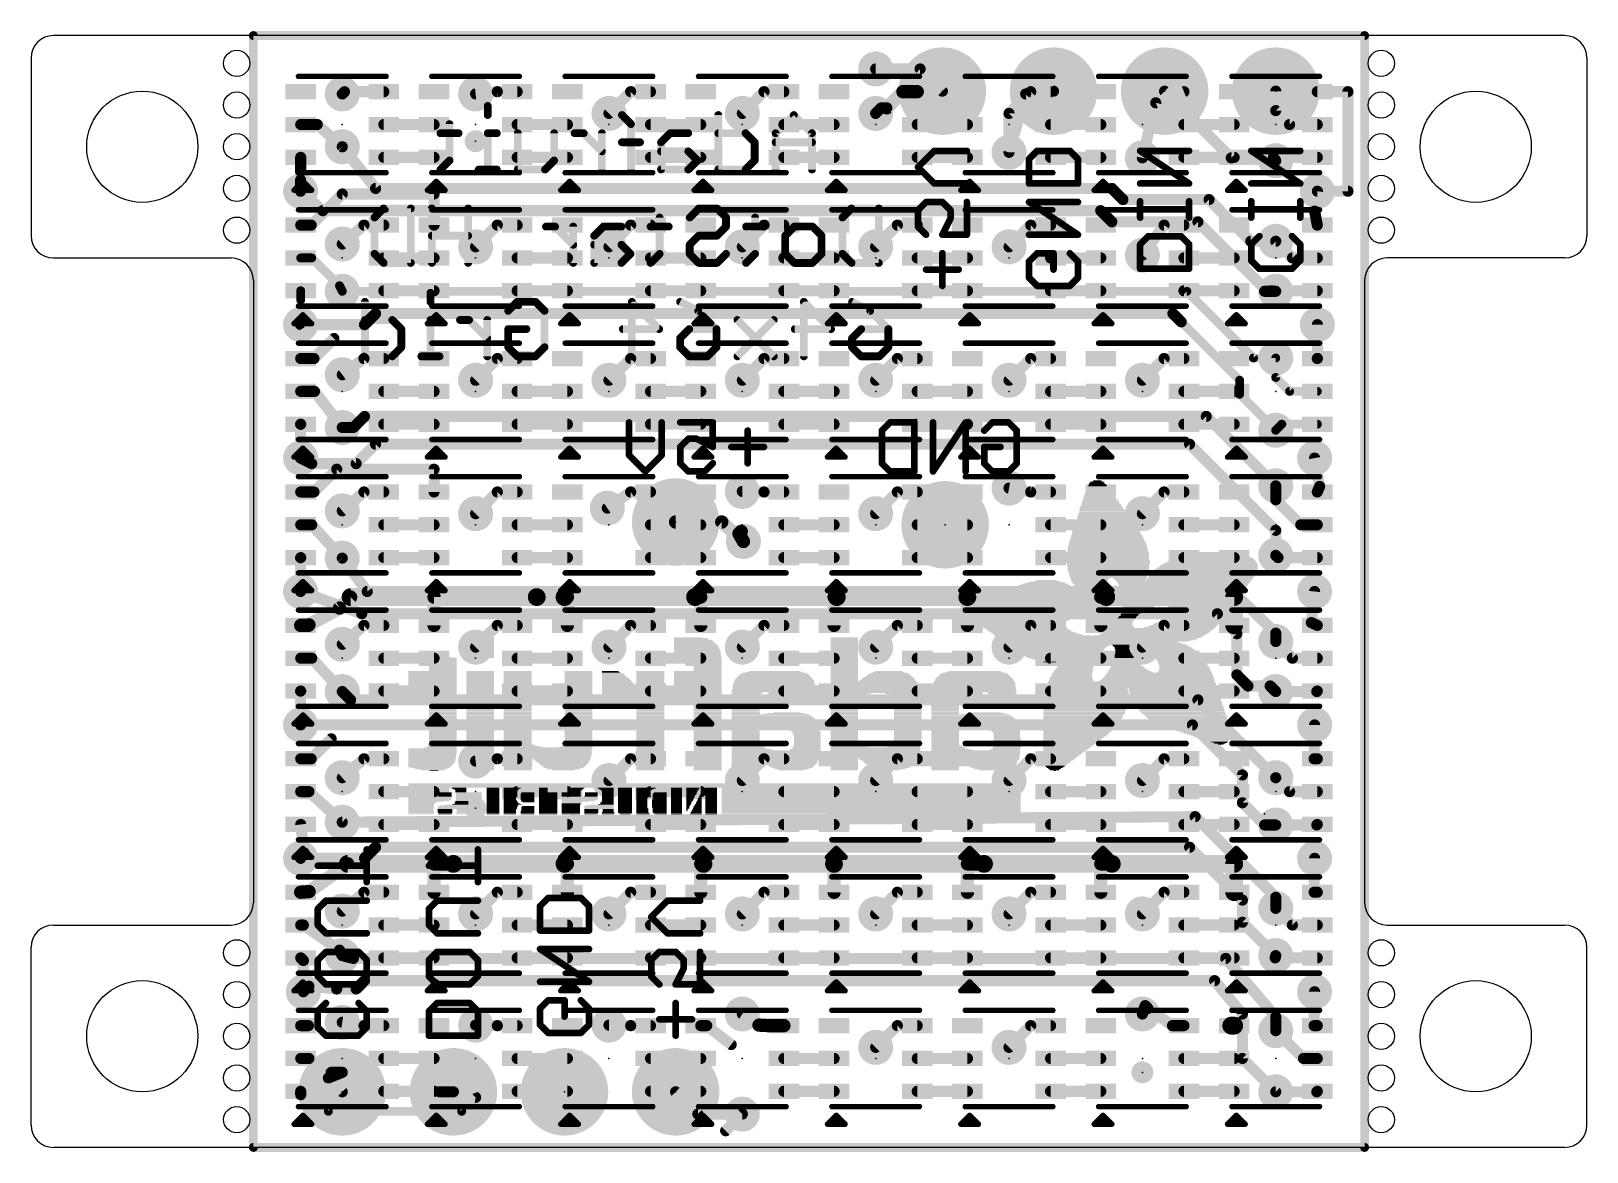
# Model space of a CAD drawing. Extents: x -5.1 to 30.5, y -0.1 to 25.5.
import ezdxf

# ---------------------------------------------------------------- set-up
doc = ezdxf.new("R2010")
doc.units = 0
for name, color, linetype in [('1', 12, 'CONTINUOUS'), ('16', 132, 'CONTINUOUS'), ('18', 110, 'CONTINUOUS'), ('20', 53, 'CONTINUOUS'), ('21', 40, 'CONTINUOUS'), ('22', 6, 'CONTINUOUS'), ('23', 53, 'CONTINUOUS'), ('24', 53, 'CONTINUOUS')]:
    doc.layers.add(name, color=color, linetype=linetype)

# ---------------------------------------------------------------- blocks, each defined once
blk = doc.blocks.new('PIE')
at = {"const_width": 0.5}
blk.add_lwpolyline([(0, -0.25, 1), (0, 0.25, 1), (0, -0.25)], format="xyb", dxfattribs=at)
blk = doc.blocks.new('RECT')
blk.add_solid([(-0.5, -0.5), (0.5, -0.5), (-0.5, 0.5), (0.5, 0.5)])
blk = doc.blocks.new('ROUNDV')
at = {"const_width": 0.5}
blk.add_lwpolyline([(0, -0.25, 1), (0, 0.25, 1), (0, -0.25)], format="xyb", dxfattribs=at)

msp = doc.modelspace()

# ---------------------------------------------------------------- linework, layer by layer
at = {"layer": '1'}
for points, const_width in [([(0, 25.4), (0, 0)], 0.2032), ([(25.4, 25.4), (0, 25.4)], 0.2032), ([(25.4, 0), (25.4, 25.4)], 0.2032), ([(2.0835, 24.118), (2.032, 24.0665)], 0.254), ([(2.982, 24.118), (2.0835, 24.118)], 0.254), ([(5.08, 24.0665), (5.576, 24.118)], 0.254), ([(5.576, 24.118), (6.03, 24.118)], 0.254), ([(8.128, 23.622), (8.624, 24.118)], 0.254), ([(8.624, 24.118), (9.078, 24.118)], 0.254), ([(11.176, 23.622), (11.672, 24.118)], 0.254), ([(11.672, 24.118), (12.126, 24.118)], 0.254), ([(14.847, 24.118), (14.478, 23.749)], 0.3048), ([(15.174, 24.118), (14.847, 24.118)], 0.3048), ([(17.272, 23.622), (17.768, 24.118)], 0.254), ([(17.768, 24.118), (18.222, 24.118)], 0.254), ([(20.6255, 23.864), (21.27, 24.118)], 0.254), ([(24.318, 24.118), (25.019, 24.118)], 0.254), ([(25.019, 24.118), (25.019, 21.844)], 0.254), ([(14.224, 23.622), (14.351, 23.749)], 0.254), ([(14.351, 23.749), (14.478, 23.749)], 0.254), ([(20.32, 22.606), (20.6255, 23.864)], 0.254), ([(1.082, 23.368), (1.4605, 23.368)], 0.254), ([(1.4605, 23.368), (2.032, 22.86)], 0.254), ([(2.982, 23.368), (4.13, 23.368)], 0.254), ([(6.03, 23.368), (7.178, 23.368)], 0.254), ([(9.078, 23.368), (10.226, 23.368)], 0.254), ([(12.126, 23.368), (13.274, 23.368)], 0.254), ([(15.174, 23.368), (16.322, 23.368)], 0.254), ([(17.272, 22.733), (17.272, 23.622)], 0.254), ([(18.222, 23.368), (19.37, 23.368)], 0.254), ([(21.27, 23.368), (22.418, 23.368)], 0.254), ([(23.6855, 23.368), (23.368, 23.6855)], 0.254), ([(24.318, 23.368), (23.6855, 23.368)], 0.254), ([(1.082, 22.618), (1.0795, 22.298)], 0.254), ([(1.0795, 22.298), (1.0795, 21.844)], 0.254), ([(2.982, 22.618), (4.13, 22.618)], 0.254), ([(6.03, 22.618), (7.178, 22.618)], 0.254), ([(9.078, 22.618), (10.226, 22.618)], 0.254), ([(12.126, 22.618), (13.274, 22.618)], 0.254), ([(15.174, 22.618), (16.322, 22.618)], 0.254), ([(18.222, 22.618), (19.37, 22.618)], 0.254), ([(21.27, 22.618), (22.418, 22.618)], 0.254), ([(23.368, 22.5425), (23.3165, 22.618)], 0.254), ([(23.3165, 22.618), (24.318, 22.618)], 0.254), ([(1.3215, 21.07), (2.032, 21.7805)], 0.254), ([(4.13, 21.7805), (2.032, 21.7805)], 0.254), ([(4.13, 21.07), (4.13, 21.7805)], 0.254), ([(24.257, 21.39), (24.3205, 21.844)], 0.254), ([(25.019, 21.844), (24.3205, 21.844)], 0.254), ([(24.318, 21.07), (24.257, 21.39)], 0.254), ([(1.082, 21.07), (1.3215, 21.07)], 0.254), ([(2.528, 21.07), (2.032, 20.6375)], 0.254), ([(2.982, 21.07), (2.528, 21.07)], 0.254), ([(5.08, 20.574), (5.576, 21.07)], 0.254), ([(5.576, 21.07), (6.03, 21.07)], 0.254), ([(8.128, 20.574), (8.624, 21.07)], 0.254), ([(8.624, 21.07), (9.078, 21.07)], 0.254), ([(11.176, 20.574), (11.672, 21.07)], 0.254), ([(11.672, 21.07), (12.126, 21.07)], 0.254), ([(14.224, 20.574), (14.72, 21.07)], 0.254), ([(14.72, 21.07), (15.174, 21.07)], 0.254), ([(17.272, 20.574), (17.768, 21.07)], 0.254), ([(17.768, 21.07), (18.222, 21.07)], 0.254), ([(20.32, 20.3835), (20.816, 21.07)], 0.254), ([(20.816, 21.07), (21.27, 21.07)], 0.254), ([(23.368, 20.701), (23.749, 20.32)], 0.254), ([(1.082, 20.32), (1.3335, 20.32)], 0.2032), ([(1.3335, 20.32), (1.9685, 19.685)], 0.2032), ([(2.982, 20.32), (4.13, 20.32)], 0.254), ([(6.03, 20.32), (7.178, 20.32)], 0.254), ([(9.078, 20.32), (10.226, 20.32)], 0.254), ([(12.126, 20.32), (13.274, 20.32)], 0.254), ([(15.174, 20.32), (16.322, 20.32)], 0.254), ([(18.222, 20.32), (19.37, 20.32)], 0.254), ([(21.27, 20.32), (22.418, 20.32)], 0.254), ([(23.749, 20.32), (24.318, 20.32)], 0.254), ([(1.082, 19.57), (1.082, 19.37)], 0.2032), ([(1.9685, 19.685), (2.032, 19.558)], 0.2032), ([(4.13, 19.57), (2.982, 19.57)], 0.254), ([(6.03, 19.57), (7.178, 19.57)], 0.254), ([(9.078, 19.57), (10.226, 19.57)], 0.254), ([(12.126, 19.57), (13.274, 19.57)], 0.254), ([(15.174, 19.57), (16.322, 19.57)], 0.254), ([(18.222, 19.57), (19.37, 19.57)], 0.254), ([(21.27, 19.57), (22.418, 19.57)], 0.254), ([(23.368, 19.558), (23.253, 19.57)], 0.254), ([(23.253, 19.57), (24.318, 19.57)], 0.254), ([(1.082, 19.37), (1.0795, 18.796)], 0.2032), ([(24.3205, 18.0245), (24.3205, 18.796)], 0.254), ([(1.385, 18.022), (1.8415, 18.4785)], 0.254), ([(1.082, 18.022), (1.385, 18.022)], 0.254), ([(2.032, 17.653), (2.528, 18.022)], 0.254), ([(2.528, 18.022), (2.982, 18.022)], 0.254), ([(5.08, 17.526), (5.576, 18.022)], 0.254), ([(5.576, 18.022), (6.03, 18.022)], 0.254), ([(8.128, 17.526), (8.624, 18.022)], 0.254), ([(8.624, 18.022), (9.078, 18.022)], 0.254), ([(11.176, 17.526), (11.672, 18.022)], 0.254), ([(11.672, 18.022), (12.126, 18.022)], 0.254), ([(14.224, 17.526), (14.72, 18.022)], 0.254), ([(14.72, 18.022), (15.174, 18.022)], 0.254), ([(17.272, 17.526), (17.768, 18.022)], 0.254), ([(17.768, 18.022), (18.222, 18.022)], 0.254), ([(20.32, 17.526), (20.816, 18.022)], 0.254), ([(20.816, 18.022), (21.27, 18.022)], 0.254), ([(23.368, 17.5895), (23.368, 18.034)], 0.2032), ([(24.318, 18.022), (24.3205, 18.0245)], 0.254), ([(23.6855, 17.272), (23.368, 17.5895)], 0.2032), ([(1.397, 17.272), (1.082, 17.272)], 0.254), ([(2.032, 16.4465), (1.397, 17.272)], 0.254), ([(2.982, 17.272), (4.13, 17.272)], 0.254), ([(6.03, 17.272), (7.178, 17.272)], 0.254), ([(9.078, 17.272), (10.226, 17.272)], 0.254), ([(12.126, 17.272), (13.274, 17.272)], 0.254), ([(15.174, 17.272), (16.322, 17.272)], 0.254), ([(18.222, 17.272), (19.37, 17.272)], 0.254), ([(21.27, 17.272), (22.418, 17.272)], 0.254), ([(24.318, 17.272), (23.6855, 17.272)], 0.2032), ([(1.082, 16.522), (1.0795, 16.5195)], 0.254), ([(1.0795, 16.5195), (1.0795, 15.748)], 0.254), ([(4.13, 16.522), (2.982, 16.522)], 0.254), ([(7.178, 16.522), (6.03, 16.522)], 0.254), ([(10.226, 16.522), (9.078, 16.522)], 0.254), ([(13.274, 16.522), (12.126, 16.522)], 0.254), ([(15.174, 16.522), (16.322, 16.522)], 0.254), ([(18.222, 16.522), (19.37, 16.522)], 0.254), ([(21.27, 16.522), (22.418, 16.522)], 0.254), ([(23.507, 16.522), (23.368, 16.383)], 0.2032), ([(24.318, 16.522), (23.507, 16.522)], 0.2032), ([(24.257, 15.748), (24.372, 15.101)], 0.254), ([(1.385, 14.974), (1.905, 15.494)], 0.254), ([(4.13, 15.494), (1.905, 15.494)], 0.254), ([(4.13, 14.974), (4.13, 15.494)], 0.254), ([(1.082, 14.974), (1.385, 14.974)], 0.254), ([(2.032, 14.5415), (2.528, 14.974)], 0.254), ([(2.528, 14.974), (2.982, 14.974)], 0.254), ([(5.08, 14.478), (5.576, 14.974)], 0.254), ([(5.576, 14.974), (6.03, 14.974)], 0.254), ([(8.0899, 14.605), (8.624, 14.974)], 0.254), ([(8.624, 14.974), (9.078, 14.974)], 0.254), ([(11.176, 14.986), (11.672, 14.974)], 0.254), ([(11.672, 14.974), (12.126, 14.974)], 0.254), ([(14.224, 14.478), (14.72, 14.974)], 0.254), ([(14.72, 14.974), (15.174, 14.974)], 0.254), ([(17.272, 15.0622), (17.768, 14.974)], 0.254), ([(17.768, 14.974), (18.222, 14.974)], 0.254), ([(20.32, 14.478), (20.816, 14.974)], 0.254), ([(20.816, 14.974), (21.27, 14.974)], 0.254), ([(23.368, 14.7955), (23.368, 15.113)], 0.254), ([(24.372, 15.101), (24.318, 14.974)], 0.254), ([(23.9395, 14.224), (23.368, 14.7955)], 0.254), ([(1.082, 14.224), (1.3335, 14.224)], 0.254), ([(1.3335, 14.224), (2.032, 13.462)], 0.254), ([(4.13, 14.224), (2.982, 14.224)], 0.254), ([(6.03, 14.224), (7.178, 14.224)], 0.254), ([(9.078, 14.224), (10.226, 14.224)], 0.254), ([(11.0998, 14.0208), (11.1506, 14.0716)], 0.3048), ([(12.126, 14.224), (13.274, 14.224)], 0.254), ([(15.174, 14.224), (16.322, 14.224)], 0.254), ([(18.222, 14.224), (19.37, 14.224)], 0.254), ([(21.27, 14.224), (22.418, 14.224)], 0.254), ([(24.318, 14.224), (23.9395, 14.224)], 0.254), ([(11.2014, 13.843), (11.0998, 14.0208)], 0.3048), ([(1.082, 13.474), (1.0795, 13.4715)], 0.254), ([(1.0795, 13.4715), (1.0795, 12.7)], 0.254), ([(2.982, 13.474), (4.13, 13.474)], 0.254), ([(7.178, 13.474), (6.03, 13.474)], 0.254), ([(10.226, 13.474), (9.078, 13.474)], 0.254), ([(12.126, 13.474), (13.274, 13.474)], 0.254), ([(15.174, 13.474), (16.322, 13.474)], 0.254), ([(18.222, 13.474), (19.37, 13.474)], 0.254), ([(21.27, 13.474), (22.418, 13.474)], 0.254), ([(23.368, 13.5255), (23.4195, 13.474)], 0.254), ([(23.4195, 13.474), (24.318, 13.474)], 0.254), ([(24.257, 12.7), (24.1815, 11.9895)], 0.254), ([(1.971, 12.3215), (1.27, 11.938)], 0.3048), ([(2.2225, 12.573), (1.971, 12.3215)], 0.3048), ([(6.477, 12.573), (2.2225, 12.573)], 0.4064), ([(4.13, 11.926), (4.13, 12.573)], 0.3048), ([(4.13, 12.573), (6.477, 12.573)], 0.3048), ([(7.112, 12.573), (6.477, 12.573)], 0.4064), ([(10.0965, 12.573), (7.112, 12.573)], 0.4064), ([(7.178, 12.573), (7.112, 12.573)], 0.3048), ([(7.178, 11.926), (7.178, 12.573)], 0.3048), ([(13.335, 12.573), (10.0965, 12.573)], 0.4064), ([(10.226, 12.573), (10.0965, 12.573)], 0.3048), ([(10.226, 11.926), (10.226, 12.573)], 0.3048), ([(13.274, 11.926), (13.274, 12.573)], 0.3048), ([(13.274, 12.573), (13.335, 12.573)], 0.3048), ([(16.3195, 12.573), (13.335, 12.573)], 0.4064), ([(19.4945, 12.573), (16.3195, 12.573)], 0.4064), ([(16.322, 12.573), (16.3195, 12.573)], 0.3048), ([(16.322, 11.926), (16.322, 12.573)], 0.3048), ([(19.37, 11.926), (19.37, 12.573)], 0.3048), ([(19.37, 12.573), (19.4945, 12.573)], 0.3048), ([(22.418, 12.573), (19.4945, 12.573)], 0.4064), ([(22.418, 11.926), (22.418, 12.573)], 0.4064), ([(1.27, 11.938), (1.258, 11.926)], 0.3048), ([(24.1815, 11.9895), (24.318, 11.926)], 0.254), ([(1.258, 11.926), (1.082, 11.926)], 0.3048), ([(2.032, 11.4935), (2.528, 11.926)], 0.254), ([(2.528, 11.926), (2.982, 11.926)], 0.254), ([(5.08, 11.43), (5.576, 11.926)], 0.254), ([(5.576, 11.926), (6.03, 11.926)], 0.254), ([(8.128, 11.43), (8.624, 11.926)], 0.254), ([(8.624, 11.926), (9.078, 11.926)], 0.254), ([(11.176, 11.43), (11.672, 11.926)], 0.254), ([(11.672, 11.926), (12.126, 11.926)], 0.254), ([(14.224, 11.43), (14.72, 11.926)], 0.254), ([(14.72, 11.926), (15.174, 11.926)], 0.254), ([(17.272, 11.43), (17.768, 11.926)], 0.254), ([(17.768, 11.926), (18.222, 11.926)], 0.254), ([(20.32, 11.43), (20.816, 11.926)], 0.254), ([(20.816, 11.926), (21.27, 11.926)], 0.254), ([(23.368, 11.557), (23.749, 11.176)], 0.254), ([(1.082, 11.176), (1.3335, 11.176)], 0.254), ([(1.3335, 11.176), (2.032, 10.414)], 0.254), ([(4.13, 11.176), (2.982, 11.176)], 0.254), ([(6.03, 11.176), (7.178, 11.176)], 0.254), ([(9.078, 11.176), (10.226, 11.176)], 0.254), ([(12.126, 11.176), (13.274, 11.176)], 0.254), ([(15.174, 11.176), (16.322, 11.176)], 0.254), ([(18.222, 11.176), (19.37, 11.176)], 0.254), ([(21.27, 11.176), (22.418, 11.176)], 0.254), ([(23.749, 11.176), (24.318, 11.176)], 0.254), ([(1.082, 10.426), (1.0795, 10.4235)], 0.254), ([(1.0795, 10.4235), (1.0795, 9.652)], 0.254), ([(2.982, 10.426), (4.13, 10.426)], 0.254), ([(7.178, 10.426), (6.03, 10.426)], 0.254), ([(9.078, 10.426), (10.226, 10.426)], 0.254), ([(12.126, 10.426), (13.274, 10.426)], 0.254), ([(15.174, 10.426), (16.322, 10.426)], 0.254), ([(18.222, 10.426), (19.37, 10.426)], 0.254), ([(21.27, 10.426), (22.418, 10.426)], 0.254), ([(23.368, 10.414), (24.306, 10.414)], 0.254), ([(24.306, 10.414), (24.318, 10.426)], 0.254), ([(24.257, 9.652), (24.245, 8.878)], 0.254), ([(1.3215, 8.878), (1.778, 9.3345)], 0.254), ([(1.082, 8.878), (1.3215, 8.878)], 0.254), ([(2.032, 8.4455), (2.528, 8.878)], 0.254), ([(2.528, 8.878), (2.982, 8.878)], 0.254), ([(5.08, 8.8265), (5.576, 8.878)], 0.254), ([(5.576, 8.878), (6.03, 8.878)], 0.254), ([(8.128, 8.382), (8.624, 8.878)], 0.254), ([(8.624, 8.878), (9.078, 8.878)], 0.254), ([(11.176, 8.382), (11.672, 8.878)], 0.254), ([(11.672, 8.878), (12.126, 8.878)], 0.254), ([(14.224, 8.382), (14.72, 8.878)], 0.254), ([(14.72, 8.878), (15.174, 8.878)], 0.254), ([(17.272, 8.382), (17.768, 8.878)], 0.254), ([(17.768, 8.878), (18.222, 8.878)], 0.254), ([(20.32, 8.382), (20.816, 8.878)], 0.254), ([(20.816, 8.878), (21.27, 8.878)], 0.254), ([(24.245, 8.878), (24.318, 8.878)], 0.254), ([(23.368, 8.4455), (23.6855, 8.128)], 0.254), ([(1.082, 8.128), (1.27, 8.128)], 0.254), ([(1.27, 8.128), (2.032, 7.4295)], 0.254), ([(2.982, 8.128), (4.13, 8.128)], 0.254), ([(6.03, 8.128), (7.178, 8.128)], 0.254), ([(9.078, 8.128), (10.226, 8.128)], 0.254), ([(12.126, 8.128), (13.274, 8.128)], 0.254), ([(15.174, 8.128), (16.322, 8.128)], 0.254), ([(18.222, 8.128), (19.37, 8.128)], 0.254), ([(21.27, 8.128), (22.418, 8.128)], 0.254), ([(23.6855, 8.128), (24.318, 8.128)], 0.254), ([(1.082, 7.378), (1.1575, 6.731)], 0.254), ([(4.13, 7.378), (2.982, 7.378)], 0.254), ([(6.03, 7.378), (7.178, 7.378)], 0.254), ([(9.078, 7.378), (10.226, 7.378)], 0.254), ([(13.274, 7.378), (12.126, 7.378)], 0.254), ([(15.174, 7.378), (16.322, 7.378)], 0.254), ([(18.222, 7.378), (19.37, 7.378)], 0.254), ([(21.27, 7.378), (22.418, 7.378)], 0.254), ([(23.368, 7.366), (24.306, 7.366)], 0.254), ([(24.306, 7.366), (24.318, 7.378)], 0.254), ([(1.1575, 6.731), (1.0795, 6.604)], 0.254), ([(2.159, 6.477), (1.2725, 5.8445)], 0.3048), ([(4.572, 6.477), (2.159, 6.477)], 0.4064), ([(4.13, 5.83), (4.13, 6.477)], 0.3048), ([(4.13, 6.477), (4.572, 6.477)], 0.3048), ([(7.112, 6.477), (4.572, 6.477)], 0.4064), ([(10.287, 6.477), (7.112, 6.477)], 0.4064), ([(7.178, 6.477), (7.112, 6.477)], 0.3048), ([(7.178, 5.83), (7.178, 6.477)], 0.3048), ([(10.226, 5.83), (10.226, 6.477)], 0.3048), ([(10.226, 6.477), (10.287, 6.477)], 0.3048), ([(13.2715, 6.477), (10.287, 6.477)], 0.4064), ([(16.7005, 6.477), (13.2715, 6.477)], 0.4064), ([(13.274, 6.477), (13.2715, 6.477)], 0.3048), ([(13.274, 5.83), (13.274, 6.477)], 0.3048), ([(16.322, 5.83), (16.322, 6.477)], 0.3048), ([(16.322, 6.477), (16.7005, 6.477)], 0.3048), ([(19.6215, 6.477), (16.7005, 6.477)], 0.4064), ([(19.37, 5.83), (19.37, 6.477)], 0.3048), ([(19.37, 6.477), (19.6215, 6.477)], 0.3048), ([(22.418, 6.477), (19.6215, 6.477)], 0.4064), ([(22.418, 5.83), (22.418, 6.477)], 0.4064), ([(24.257, 6.604), (24.245, 5.83)], 0.254), ([(1.2725, 5.8445), (1.082, 5.83)], 0.3048), ([(2.032, 5.3975), (2.528, 5.83)], 0.254), ([(2.528, 5.83), (2.982, 5.83)], 0.254), ([(5.08, 5.334), (5.576, 5.83)], 0.254), ([(5.576, 5.83), (6.03, 5.83)], 0.254), ([(8.128, 5.334), (8.624, 5.83)], 0.254), ([(8.624, 5.83), (9.078, 5.83)], 0.254), ([(11.176, 5.334), (11.672, 5.83)], 0.254), ([(11.672, 5.83), (12.126, 5.83)], 0.254), ([(14.224, 5.334), (14.72, 5.83)], 0.254), ([(14.72, 5.83), (15.174, 5.83)], 0.254), ([(17.272, 5.334), (17.768, 5.83)], 0.254), ([(17.768, 5.83), (18.222, 5.83)], 0.254), ([(20.32, 5.334), (20.816, 5.83)], 0.254), ([(20.816, 5.83), (21.27, 5.83)], 0.254), ([(24.245, 5.83), (24.318, 5.83)], 0.254), ([(23.368, 5.461), (23.749, 5.08)], 0.254), ([(1.082, 5.08), (1.143, 5.08)], 0.254), ([(1.143, 5.08), (1.9685, 4.5085)], 0.254), ([(2.982, 5.08), (4.13, 5.08)], 0.254), ([(6.03, 5.08), (7.178, 5.08)], 0.254), ([(9.078, 5.08), (10.226, 5.08)], 0.254), ([(12.126, 5.08), (13.274, 5.08)], 0.254), ([(15.174, 5.08), (16.322, 5.08)], 0.254), ([(18.222, 5.08), (19.37, 5.08)], 0.254), ([(21.27, 5.08), (22.418, 5.08)], 0.254), ([(23.749, 5.08), (24.318, 5.08)], 0.254), ([(1.9685, 4.5085), (2.032, 4.3815)], 0.254), ([(1.082, 4.33), (1.143, 4.269)], 0.254), ([(1.143, 4.269), (1.143, 3.556)], 0.254), ([(4.13, 4.33), (2.982, 4.33)], 0.254), ([(6.03, 4.33), (7.178, 4.33)], 0.254), ([(9.078, 4.33), (10.226, 4.33)], 0.254), ([(12.126, 4.33), (13.274, 4.33)], 0.254), ([(15.174, 4.33), (16.322, 4.33)], 0.254), ([(18.222, 4.33), (19.37, 4.33)], 0.254), ([(21.27, 4.33), (22.418, 4.33)], 0.254), ([(23.368, 4.3815), (23.356, 4.33)], 0.254), ([(23.356, 4.33), (24.318, 4.33)], 0.254), ([(24.257, 3.556), (24.245, 2.782)], 0.254), ([(20.32, 3.048), (20.3835, 3.2385)], 0.254), ([(20.3835, 3.2385), (20.447, 3.175)], 0.254), ([(20.447, 3.175), (21.0065, 2.782)], 0.254), ([(1.258, 2.782), (1.082, 2.782)], 0.254), ([(2.032, 2.8575), (2.528, 2.782)], 0.254), ([(2.528, 2.782), (2.982, 2.782)], 0.254), ([(5.08, 2.794), (5.576, 2.782)], 0.254), ([(5.576, 2.782), (6.03, 2.782)], 0.254), ([(8.128, 2.794), (8.624, 2.782)], 0.254), ([(8.624, 2.782), (9.078, 2.782)], 0.254), ([(10.226, 2.782), (10.3625, 2.782)], 0.254), ([(10.3625, 2.782), (10.922, 2.3495)], 0.254), ([(11.176, 3.048), (11.557, 2.794)], 0.254), ([(11.799, 2.782), (11.557, 2.794)], 0.3048), ([(12.126, 2.782), (11.799, 2.782)], 0.3048), ([(14.224, 2.286), (14.72, 2.782)], 0.254), ([(14.72, 2.782), (15.174, 2.782)], 0.254), ([(17.272, 2.286), (17.768, 2.782)], 0.254), ([(17.768, 2.782), (18.222, 2.782)], 0.254), ([(21.0065, 2.782), (21.27, 2.782)], 0.254), ([(22.352, 2.782), (22.418, 2.782)], 0.4064), ([(24.245, 2.782), (24.318, 2.782)], 0.254), ([(23.368, 2.667), (24.003, 2.032)], 0.254), ([(1.082, 2.032), (1.27, 2.032)], 0.254), ([(1.27, 2.032), (1.778, 1.7145)], 0.254), ([(4.13, 2.032), (2.982, 2.032)], 0.254), ([(6.03, 2.032), (7.178, 2.032)], 0.254), ([(9.078, 2.032), (10.226, 2.032)], 0.254), ([(12.126, 2.032), (13.274, 2.032)], 0.254), ([(15.174, 2.032), (16.322, 2.032)], 0.254), ([(18.222, 2.032), (19.37, 2.032)], 0.254), ([(21.27, 2.032), (22.418, 2.032)], 0.254), ([(24.003, 2.032), (24.318, 2.032)], 0.254), ([(1.778, 1.7145), (2.032, 1.7145)], 0.254), ([(1.082, 1.282), (1.082, 1.204)], 0.254), ([(1.082, 1.204), (1.7145, 0.8255)], 0.2032), ([(2.982, 1.282), (4.13, 1.282)], 0.254), ([(4.7625, 0.8255), (5.08, 1.143)], 0.2032), ([(6.03, 1.282), (7.178, 1.282)], 0.254), ([(9.078, 1.282), (10.226, 1.282)], 0.254), ([(12.126, 1.282), (13.274, 1.282)], 0.254), ([(15.174, 1.282), (16.322, 1.282)], 0.254), ([(19.37, 1.282), (18.222, 1.282)], 0.254), ([(22.418, 1.282), (21.27, 1.282)], 0.254), ([(23.368, 1.27), (24.306, 1.27)], 0.254), ([(24.306, 1.27), (24.318, 1.282)], 0.254), ([(1.7145, 0.8255), (4.7625, 0.8255)], 0.2032), ([(11.176, 0.762), (10.795, 0.381)], 0.254), ([(0, 0), (25.4, 0)], 0.2032)]:
    msp.add_lwpolyline(points, dxfattribs=dict(at, const_width=const_width))
for points, const_width in [([(0.0508, 25.4, 1), (-0.0508, 25.4)], 0.1016), ([(0, 25.4508, 1), (0, 25.3492)], 0.1016), ([(25.4508, 25.4, 1), (25.3492, 25.4)], 0.1016), ([(25.4, 25.3492, 1), (25.4, 25.4508)], 0.1016), ([(2.0835, 24.1815, 1), (2.0835, 24.0545)], 0.127), ([(2.1284, 24.0731, 1), (2.0386, 24.1629)], 0.127), ([(2.982, 24.0545, 1), (2.982, 24.1815)], 0.127), ([(5.0734, 24.1297, 1), (5.0866, 24.0033)], 0.127), ([(5.576, 24.1815, 1), (5.576, 24.0545)], 0.127), ([(5.5826, 24.0548, 1), (5.5694, 24.1812)], 0.127), ([(6.03, 24.0545, 1), (6.03, 24.1815)], 0.127), ([(8.624, 24.1815, 1), (8.624, 24.0545)], 0.127), ([(8.6689, 24.0731, 1), (8.5791, 24.1629)], 0.127), ([(9.078, 24.0545, 1), (9.078, 24.1815)], 0.127), ([(11.672, 24.1815, 1), (11.672, 24.0545)], 0.127), ([(11.7169, 24.0731, 1), (11.6271, 24.1629)], 0.127), ([(12.126, 24.0545, 1), (12.126, 24.1815)], 0.127), ([(14.847, 24.1942, 1), (14.847, 24.0418)], 0.1524), ([(14.9009, 24.0641, 1), (14.7931, 24.1719)], 0.1524), ([(15.174, 24.0418, 1), (15.174, 24.1942)], 0.1524), ([(17.768, 24.1815, 1), (17.768, 24.0545)], 0.127), ([(17.8129, 24.0731, 1), (17.7231, 24.1629)], 0.127), ([(18.222, 24.0545, 1), (18.222, 24.1815)], 0.127), ([(21.2933, 24.0589, 1), (21.2467, 24.1771)], 0.127), ([(24.318, 24.1815, 1), (24.318, 24.0545)], 0.127), ([(25.0825, 24.118, 1), (24.9555, 24.118)], 0.127), ([(25.019, 24.0545, 1), (25.019, 24.1815)], 0.127), ([(1.9871, 24.1114, 1), (2.0769, 24.0216)], 0.127), ([(14.351, 23.8125, 1), (14.351, 23.6855)], 0.127), ([(14.3959, 23.7041, 1), (14.3061, 23.7939)], 0.127), ([(14.4241, 23.8029, 1), (14.5319, 23.6951)], 0.1524), ([(14.478, 23.6855, 1), (14.478, 23.8125)], 0.127), ([(20.6022, 23.9231, 1), (20.6488, 23.8049)], 0.127), ([(20.6872, 23.849, 1), (20.5638, 23.879)], 0.127), ([(1.082, 23.4315, 1), (1.082, 23.3045)], 0.127), ([(1.5027, 23.4155, 1), (1.4183, 23.3205)], 0.127), ([(1.4605, 23.3045, 1), (1.4605, 23.4315)], 0.127), ([(2.982, 23.4315, 1), (2.982, 23.3045)], 0.127), ([(4.13, 23.3045, 1), (4.13, 23.4315)], 0.127), ([(6.03, 23.4315, 1), (6.03, 23.3045)], 0.127), ([(7.178, 23.3045, 1), (7.178, 23.4315)], 0.127), ([(8.0831, 23.6669, 1), (8.1729, 23.5771)], 0.127), ([(9.078, 23.4315, 1), (9.078, 23.3045)], 0.127), ([(10.226, 23.3045, 1), (10.226, 23.4315)], 0.127), ([(11.1311, 23.6669, 1), (11.2209, 23.5771)], 0.127), ([(12.126, 23.4315, 1), (12.126, 23.3045)], 0.127), ([(13.274, 23.3045, 1), (13.274, 23.4315)], 0.127), ([(14.1791, 23.6669, 1), (14.2689, 23.5771)], 0.127), ([(15.174, 23.4315, 1), (15.174, 23.3045)], 0.127), ([(16.322, 23.3045, 1), (16.322, 23.4315)], 0.127), ([(17.3355, 23.622, 1), (17.2085, 23.622)], 0.127), ([(17.2271, 23.6669, 1), (17.3169, 23.5771)], 0.127), ([(18.222, 23.4315, 1), (18.222, 23.3045)], 0.127), ([(19.37, 23.3045, 1), (19.37, 23.4315)], 0.127), ([(21.27, 23.4315, 1), (21.27, 23.3045)], 0.127), ([(22.418, 23.3045, 1), (22.418, 23.4315)], 0.127), ([(23.4129, 23.7304, 1), (23.3231, 23.6406)], 0.127), ([(23.6855, 23.4315, 1), (23.6855, 23.3045)], 0.127), ([(23.6406, 23.3231, 1), (23.7304, 23.4129)], 0.127), ([(24.318, 23.3045, 1), (24.318, 23.4315)], 0.127), ([(1.9898, 22.8125, 1), (2.0742, 22.9075)], 0.127), ([(17.2085, 22.733, 1), (17.3355, 22.733)], 0.127), ([(1.143, 22.298, 1), (1.016, 22.298)], 0.127), ([(1.1455, 22.6175, 1), (1.0185, 22.6185)], 0.127), ([(2.982, 22.6815, 1), (2.982, 22.5545)], 0.127), ([(4.13, 22.5545, 1), (4.13, 22.6815)], 0.127), ([(6.03, 22.6815, 1), (6.03, 22.5545)], 0.127), ([(7.178, 22.5545, 1), (7.178, 22.6815)], 0.127), ([(9.078, 22.6815, 1), (9.078, 22.5545)], 0.127), ([(10.226, 22.5545, 1), (10.226, 22.6815)], 0.127), ([(12.126, 22.6815, 1), (12.126, 22.5545)], 0.127), ([(13.274, 22.5545, 1), (13.274, 22.6815)], 0.127), ([(15.174, 22.6815, 1), (15.174, 22.5545)], 0.127), ([(16.322, 22.5545, 1), (16.322, 22.6815)], 0.127), ([(18.222, 22.6815, 1), (18.222, 22.5545)], 0.127), ([(19.37, 22.5545, 1), (19.37, 22.6815)], 0.127), ([(20.2583, 22.621, 1), (20.3817, 22.591)], 0.127), ([(21.27, 22.6815, 1), (21.27, 22.5545)], 0.127), ([(22.418, 22.5545, 1), (22.418, 22.6815)], 0.127), ([(23.369, 22.6538, 1), (23.264, 22.5822)], 0.127), ([(23.3165, 22.6815, 1), (23.3165, 22.5545)], 0.127), ([(23.3155, 22.5067, 1), (23.4205, 22.5783)], 0.127), ([(24.318, 22.5545, 1), (24.318, 22.6815)], 0.127), ([(1.016, 22.2985, 1), (1.143, 22.2975)], 0.127), ([(1.016, 21.844, 1), (1.143, 21.844)], 0.127), ([(2.032, 21.844, 1), (2.032, 21.717)], 0.127), ([(2.0769, 21.7356, 1), (1.9871, 21.8254)], 0.127), ([(4.1935, 21.7805, 1), (4.0665, 21.7805)], 0.127), ([(4.13, 21.717, 1), (4.13, 21.844)], 0.127), ([(24.3205, 21.9075, 1), (24.3205, 21.7805)], 0.127), ([(24.3834, 21.8352, 1), (24.2576, 21.8528)], 0.127), ([(24.9555, 21.844, 1), (25.0825, 21.844)], 0.127), ([(25.019, 21.7805, 1), (25.019, 21.9075)], 0.127), ([(24.3194, 21.4019, 1), (24.1946, 21.3781)], 0.127), ([(24.1941, 21.3988, 1), (24.3199, 21.3812)], 0.127), ([(1.082, 21.1335, 1), (1.082, 21.0065)], 0.127), ([(1.2766, 21.1149, 1), (1.3664, 21.0251)], 0.127), ([(1.3215, 21.0065, 1), (1.3215, 21.1335)], 0.127), ([(2.528, 21.1335, 1), (2.528, 21.0065)], 0.127), ([(2.5697, 21.0221, 1), (2.4863, 21.1179)], 0.127), ([(2.982, 21.0065, 1), (2.982, 21.1335)], 0.127), ([(4.0665, 21.07, 1), (4.1935, 21.07)], 0.127), ([(5.576, 21.1335, 1), (5.576, 21.0065)], 0.127), ([(5.6209, 21.0251, 1), (5.5311, 21.1149)], 0.127), ([(6.03, 21.0065, 1), (6.03, 21.1335)], 0.127), ([(8.624, 21.1335, 1), (8.624, 21.0065)], 0.127), ([(8.6689, 21.0251, 1), (8.5791, 21.1149)], 0.127), ([(9.078, 21.0065, 1), (9.078, 21.1335)], 0.127), ([(11.672, 21.1335, 1), (11.672, 21.0065)], 0.127), ([(11.7169, 21.0251, 1), (11.6271, 21.1149)], 0.127), ([(12.126, 21.0065, 1), (12.126, 21.1335)], 0.127), ([(14.72, 21.1335, 1), (14.72, 21.0065)], 0.127), ([(14.7649, 21.0251, 1), (14.6751, 21.1149)], 0.127), ([(15.174, 21.0065, 1), (15.174, 21.1335)], 0.127), ([(17.768, 21.1335, 1), (17.768, 21.0065)], 0.127), ([(17.8129, 21.0251, 1), (17.7231, 21.1149)], 0.127), ([(18.222, 21.0065, 1), (18.222, 21.1335)], 0.127), ([(20.816, 21.1335, 1), (20.816, 21.0065)], 0.127), ([(20.8675, 21.0328, 1), (20.7645, 21.1072)], 0.127), ([(21.27, 21.0065, 1), (21.27, 21.1335)], 0.127), ([(24.2556, 21.0581, 1), (24.3804, 21.0819)], 0.127), ([(1.9903, 20.6854, 1), (2.0737, 20.5896)], 0.127), ([(5.0351, 20.6189, 1), (5.1249, 20.5291)], 0.127), ([(8.0831, 20.6189, 1), (8.1729, 20.5291)], 0.127), ([(11.1311, 20.6189, 1), (11.2209, 20.5291)], 0.127), ([(14.1791, 20.6189, 1), (14.2689, 20.5291)], 0.127), ([(17.2271, 20.6189, 1), (17.3169, 20.5291)], 0.127), ([(23.4129, 20.7459, 1), (23.3231, 20.6561)], 0.127), ([(1.082, 20.3708, 1), (1.082, 20.2692)], 0.1016), ([(1.3694, 20.3559, 1), (1.2976, 20.2841)], 0.1016), ([(1.3335, 20.2692, 1), (1.3335, 20.3708)], 0.1016), ([(2.982, 20.3835, 1), (2.982, 20.2565)], 0.127), ([(4.13, 20.2565, 1), (4.13, 20.3835)], 0.127), ([(6.03, 20.3835, 1), (6.03, 20.2565)], 0.127), ([(7.178, 20.2565, 1), (7.178, 20.3835)], 0.127), ([(9.078, 20.3835, 1), (9.078, 20.2565)], 0.127), ([(10.226, 20.2565, 1), (10.226, 20.3835)], 0.127), ([(12.126, 20.3835, 1), (12.126, 20.2565)], 0.127), ([(13.274, 20.2565, 1), (13.274, 20.3835)], 0.127), ([(15.174, 20.3835, 1), (15.174, 20.2565)], 0.127), ([(16.322, 20.2565, 1), (16.322, 20.3835)], 0.127), ([(18.222, 20.3835, 1), (18.222, 20.2565)], 0.127), ([(19.37, 20.2565, 1), (19.37, 20.3835)], 0.127), ([(20.2685, 20.4207, 1), (20.3715, 20.3463)], 0.127), ([(21.27, 20.3835, 1), (21.27, 20.2565)], 0.127), ([(22.418, 20.2565, 1), (22.418, 20.3835)], 0.127), ([(23.749, 20.3835, 1), (23.749, 20.2565)], 0.127), ([(23.7041, 20.2751, 1), (23.7939, 20.3649)], 0.127), ([(24.318, 20.2565, 1), (24.318, 20.3835)], 0.127), ([(1.1328, 19.57, 1), (1.0312, 19.57)], 0.1016), ([(2.0139, 19.7077, 1), (1.9231, 19.6623)], 0.1016), ([(1.9326, 19.6491, 1), (2.0044, 19.7209)], 0.1016), ([(1.9866, 19.5353, 1), (2.0774, 19.5807)], 0.1016), ([(2.982, 19.6335, 1), (2.982, 19.5065)], 0.127), ([(4.13, 19.5065, 1), (4.13, 19.6335)], 0.127), ([(6.03, 19.6335, 1), (6.03, 19.5065)], 0.127), ([(7.178, 19.5065, 1), (7.178, 19.6335)], 0.127), ([(9.078, 19.6335, 1), (9.078, 19.5065)], 0.127), ([(10.226, 19.5065, 1), (10.226, 19.6335)], 0.127), ([(12.126, 19.6335, 1), (12.126, 19.5065)], 0.127), ([(13.274, 19.5065, 1), (13.274, 19.6335)], 0.127), ([(15.174, 19.6335, 1), (15.174, 19.5065)], 0.127), ([(16.322, 19.5065, 1), (16.322, 19.6335)], 0.127), ([(18.222, 19.6335, 1), (18.222, 19.5065)], 0.127), ([(19.37, 19.5065, 1), (19.37, 19.6335)], 0.127), ([(21.27, 19.6335, 1), (21.27, 19.5065)], 0.127), ([(22.418, 19.5065, 1), (22.418, 19.6335)], 0.127), ([(23.2596, 19.6332, 1), (23.2464, 19.5068)], 0.127), ([(23.253, 19.6335, 1), (23.253, 19.5065)], 0.127), ([(23.3614, 19.4948, 1), (23.3746, 19.6212)], 0.127), ([(24.318, 19.5065, 1), (24.318, 19.6335)], 0.127), ([(1.1328, 19.3698, 1), (1.0312, 19.3702)], 0.1016), ([(1.0312, 19.37, 1), (1.1328, 19.37)], 0.1016), ([(1.0287, 18.7962, 1), (1.1303, 18.7958)], 0.1016), ([(24.384, 18.796, 1), (24.257, 18.796)], 0.127), ([(1.8864, 18.4336, 1), (1.7966, 18.5234)], 0.127), ([(1.082, 18.0855, 1), (1.082, 17.9585)], 0.127), ([(1.385, 17.9585, 1), (1.385, 18.0855)], 0.127), ([(2.528, 18.0855, 1), (2.528, 17.9585)], 0.127), ([(2.5659, 17.9711, 1), (2.4901, 18.0729)], 0.127), ([(2.982, 17.9585, 1), (2.982, 18.0855)], 0.127), ([(5.576, 18.0855, 1), (5.576, 17.9585)], 0.127), ([(5.6209, 17.9771, 1), (5.5311, 18.0669)], 0.127), ([(6.03, 17.9585, 1), (6.03, 18.0855)], 0.127), ([(8.624, 18.0855, 1), (8.624, 17.9585)], 0.127), ([(8.6689, 17.9771, 1), (8.5791, 18.0669)], 0.127), ([(9.078, 17.9585, 1), (9.078, 18.0855)], 0.127), ([(11.672, 18.0855, 1), (11.672, 17.9585)], 0.127), ([(11.7169, 17.9771, 1), (11.6271, 18.0669)], 0.127), ([(12.126, 17.9585, 1), (12.126, 18.0855)], 0.127), ([(14.72, 18.0855, 1), (14.72, 17.9585)], 0.127), ([(14.7649, 17.9771, 1), (14.6751, 18.0669)], 0.127), ([(15.174, 17.9585, 1), (15.174, 18.0855)], 0.127), ([(17.768, 18.0855, 1), (17.768, 17.9585)], 0.127), ([(17.8129, 17.9771, 1), (17.7231, 18.0669)], 0.127), ([(18.222, 17.9585, 1), (18.222, 18.0855)], 0.127), ([(20.816, 18.0855, 1), (20.816, 17.9585)], 0.127), ([(20.8609, 17.9771, 1), (20.7711, 18.0669)], 0.127), ([(21.27, 17.9585, 1), (21.27, 18.0855)], 0.127), ([(23.4188, 18.034, 1), (23.3172, 18.034)], 0.1016), ([(24.3654, 17.9796, 1), (24.2756, 18.0694)], 0.127), ([(1.3401, 18.0669, 1), (1.4299, 17.9771)], 0.127), ([(24.2731, 18.0669, 1), (24.3629, 17.9771)], 0.127), ([(24.257, 18.0245, 1), (24.384, 18.0245)], 0.127), ([(1.9941, 17.7039, 1), (2.0699, 17.6021)], 0.127), ([(5.0351, 17.5709, 1), (5.1249, 17.4811)], 0.127), ([(8.0831, 17.5709, 1), (8.1729, 17.4811)], 0.127), ([(11.1311, 17.5709, 1), (11.2209, 17.4811)], 0.127), ([(14.1791, 17.5709, 1), (14.2689, 17.4811)], 0.127), ([(17.2271, 17.5709, 1), (17.3169, 17.4811)], 0.127), ([(20.2751, 17.5709, 1), (20.3649, 17.4811)], 0.127), ([(23.4039, 17.6254, 1), (23.3321, 17.5536)], 0.1016), ([(23.3172, 17.5895, 1), (23.4188, 17.5895)], 0.1016), ([(1.082, 17.3355, 1), (1.082, 17.2085)], 0.127), ([(1.4473, 17.3107, 1), (1.3467, 17.2333)], 0.127), ([(1.397, 17.2085, 1), (1.397, 17.3355)], 0.127), ([(2.982, 17.3355, 1), (2.982, 17.2085)], 0.127), ([(4.13, 17.2085, 1), (4.13, 17.3355)], 0.127), ([(6.03, 17.3355, 1), (6.03, 17.2085)], 0.127), ([(7.178, 17.2085, 1), (7.178, 17.3355)], 0.127), ([(9.078, 17.3355, 1), (9.078, 17.2085)], 0.127), ([(10.226, 17.2085, 1), (10.226, 17.3355)], 0.127), ([(12.126, 17.3355, 1), (12.126, 17.2085)], 0.127), ([(13.274, 17.2085, 1), (13.274, 17.3355)], 0.127), ([(15.174, 17.3355, 1), (15.174, 17.2085)], 0.127), ([(16.322, 17.2085, 1), (16.322, 17.3355)], 0.127), ([(18.222, 17.3355, 1), (18.222, 17.2085)], 0.127), ([(19.37, 17.2085, 1), (19.37, 17.3355)], 0.127), ([(21.27, 17.3355, 1), (21.27, 17.2085)], 0.127), ([(22.418, 17.2085, 1), (22.418, 17.3355)], 0.127), ([(23.6855, 17.3228, 1), (23.6855, 17.2212)], 0.1016), ([(23.6496, 17.2361, 1), (23.7214, 17.3079)], 0.1016), ([(24.318, 17.2212, 1), (24.318, 17.3228)], 0.1016), ([(1.143, 16.5195, 1), (1.016, 16.5195)], 0.127), ([(1.0346, 16.5644, 1), (1.1244, 16.4746)], 0.127), ([(1.1269, 16.4771, 1), (1.0371, 16.5669)], 0.127), ([(1.9817, 16.4078, 1), (2.0823, 16.4852)], 0.127), ([(2.982, 16.5855, 1), (2.982, 16.4585)], 0.127), ([(4.13, 16.4585, 1), (4.13, 16.5855)], 0.127), ([(6.03, 16.5855, 1), (6.03, 16.4585)], 0.127), ([(7.178, 16.4585, 1), (7.178, 16.5855)], 0.127), ([(9.078, 16.5855, 1), (9.078, 16.4585)], 0.127), ([(10.226, 16.4585, 1), (10.226, 16.5855)], 0.127), ([(12.126, 16.5855, 1), (12.126, 16.4585)], 0.127), ([(13.274, 16.4585, 1), (13.274, 16.5855)], 0.127), ([(15.174, 16.5855, 1), (15.174, 16.4585)], 0.127), ([(16.322, 16.4585, 1), (16.322, 16.5855)], 0.127), ([(18.222, 16.5855, 1), (18.222, 16.4585)], 0.127), ([(19.37, 16.4585, 1), (19.37, 16.5855)], 0.127), ([(21.27, 16.5855, 1), (21.27, 16.4585)], 0.127), ([(22.418, 16.4585, 1), (22.418, 16.5855)], 0.127), ([(23.3321, 16.4189, 1), (23.4039, 16.3471)], 0.1016), ([(23.507, 16.5728, 1), (23.507, 16.4712)], 0.1016), ([(23.5429, 16.4861, 1), (23.4711, 16.5579)], 0.1016), ([(24.318, 16.4712, 1), (24.318, 16.5728)], 0.1016), ([(1.016, 15.748, 1), (1.143, 15.748)], 0.127), ([(24.3195, 15.7591, 1), (24.1945, 15.7369)], 0.127), ([(1.905, 15.5575, 1), (1.905, 15.4305)], 0.127), ([(1.9499, 15.4491, 1), (1.8601, 15.5389)], 0.127), ([(4.1935, 15.494, 1), (4.0665, 15.494)], 0.127), ([(4.13, 15.4305, 1), (4.13, 15.5575)], 0.127), ([(1.082, 15.0375, 1), (1.082, 14.9105)], 0.127), ([(1.3401, 15.0189, 1), (1.4299, 14.9291)], 0.127), ([(1.385, 14.9105, 1), (1.385, 15.0375)], 0.127), ([(2.528, 15.0375, 1), (2.528, 14.9105)], 0.127), ([(2.5697, 14.9261, 1), (2.4863, 15.0219)], 0.127), ([(2.982, 14.9105, 1), (2.982, 15.0375)], 0.127), ([(4.0665, 14.974, 1), (4.1935, 14.974)], 0.127), ([(5.576, 15.0375, 1), (5.576, 14.9105)], 0.127), ([(5.6209, 14.9291, 1), (5.5311, 15.0189)], 0.127), ([(6.03, 14.9105, 1), (6.03, 15.0375)], 0.127), ([(8.624, 15.0375, 1), (8.624, 14.9105)], 0.127), ([(8.6601, 14.9218, 1), (8.5879, 15.0262)], 0.127), ([(9.078, 14.9105, 1), (9.078, 15.0375)], 0.127), ([(11.1775, 15.0495, 1), (11.1745, 14.9225)], 0.127), ([(11.672, 15.0375, 1), (11.672, 14.9105)], 0.127), ([(11.6705, 14.9105, 1), (11.6735, 15.0375)], 0.127), ([(12.126, 14.9105, 1), (12.126, 15.0375)], 0.127), ([(14.72, 15.0375, 1), (14.72, 14.9105)], 0.127), ([(14.7649, 14.9291, 1), (14.6751, 15.0189)], 0.127), ([(15.174, 14.9105, 1), (15.174, 15.0375)], 0.127), ([(17.2831, 15.1247, 1), (17.2609, 14.9997)], 0.127), ([(17.768, 15.0375, 1), (17.768, 14.9105)], 0.127), ([(17.7569, 14.9115, 1), (17.7791, 15.0365)], 0.127), ([(18.222, 14.9105, 1), (18.222, 15.0375)], 0.127), ([(20.816, 15.0375, 1), (20.816, 14.9105)], 0.127), ([(20.8609, 14.9291, 1), (20.7711, 15.0189)], 0.127), ([(21.27, 14.9105, 1), (21.27, 15.0375)], 0.127), ([(23.4315, 15.113, 1), (23.3045, 15.113)], 0.127), ([(24.2596, 14.9988, 1), (24.3764, 14.9492)], 0.127), ([(24.3095, 15.0899, 1), (24.4345, 15.1121)], 0.127), ([(24.4304, 15.0762, 1), (24.3136, 15.1258)], 0.127), ([(1.9903, 14.5894, 1), (2.0737, 14.4936)], 0.127), ([(5.0351, 14.5229, 1), (5.1249, 14.4331)], 0.127), ([(8.0538, 14.6572, 1), (8.126, 14.5528)], 0.127), ([(14.1791, 14.5229, 1), (14.2689, 14.4331)], 0.127), ([(20.2751, 14.5229, 1), (20.3649, 14.4331)], 0.127), ([(23.4129, 14.8404, 1), (23.3231, 14.7506)], 0.127), ([(23.3045, 14.7955, 1), (23.4315, 14.7955)], 0.127), ([(1.082, 14.2875, 1), (1.082, 14.1605)], 0.127), ([(1.3803, 14.2669, 1), (1.2867, 14.1811)], 0.127), ([(1.3335, 14.1605, 1), (1.3335, 14.2875)], 0.127), ([(2.982, 14.2875, 1), (2.982, 14.1605)], 0.127), ([(4.13, 14.1605, 1), (4.13, 14.2875)], 0.127), ([(6.03, 14.2875, 1), (6.03, 14.1605)], 0.127), ([(7.178, 14.1605, 1), (7.178, 14.2875)], 0.127), ([(9.078, 14.2875, 1), (9.078, 14.1605)], 0.127), ([(10.226, 14.1605, 1), (10.226, 14.2875)], 0.127), ([(11.2045, 14.0177, 1), (11.0967, 14.1255)], 0.1524), ([(12.126, 14.2875, 1), (12.126, 14.1605)], 0.127), ([(13.274, 14.1605, 1), (13.274, 14.2875)], 0.127), ([(15.174, 14.2875, 1), (15.174, 14.1605)], 0.127), ([(16.322, 14.1605, 1), (16.322, 14.2875)], 0.127), ([(18.222, 14.2875, 1), (18.222, 14.1605)], 0.127), ([(19.37, 14.1605, 1), (19.37, 14.2875)], 0.127), ([(21.27, 14.2875, 1), (21.27, 14.1605)], 0.127), ([(22.418, 14.1605, 1), (22.418, 14.2875)], 0.127), ([(23.9395, 14.2875, 1), (23.9395, 14.1605)], 0.127), ([(23.8946, 14.1791, 1), (23.9844, 14.2689)], 0.127), ([(24.318, 14.1605, 1), (24.318, 14.2875)], 0.127), ([(11.166, 14.0586, 1), (11.0336, 13.983)], 0.1524), ([(11.0459, 14.0747, 1), (11.1537, 13.9669)], 0.1524), ([(11.1352, 13.8052, 1), (11.2676, 13.8808)], 0.1524), ([(1.143, 13.4715, 1), (1.016, 13.4715)], 0.127), ([(1.0346, 13.5164, 1), (1.1244, 13.4266)], 0.127), ([(1.1269, 13.4291, 1), (1.0371, 13.5189)], 0.127), ([(1.9852, 13.4191, 1), (2.0788, 13.5049)], 0.127), ([(2.982, 13.5375, 1), (2.982, 13.4105)], 0.127), ([(4.13, 13.4105, 1), (4.13, 13.5375)], 0.127), ([(6.03, 13.5375, 1), (6.03, 13.4105)], 0.127), ([(7.178, 13.4105, 1), (7.178, 13.5375)], 0.127), ([(9.078, 13.5375, 1), (9.078, 13.4105)], 0.127), ([(10.226, 13.4105, 1), (10.226, 13.5375)], 0.127), ([(12.126, 13.5375, 1), (12.126, 13.4105)], 0.127), ([(13.274, 13.4105, 1), (13.274, 13.5375)], 0.127), ([(15.174, 13.5375, 1), (15.174, 13.4105)], 0.127), ([(16.322, 13.4105, 1), (16.322, 13.5375)], 0.127), ([(18.222, 13.5375, 1), (18.222, 13.4105)], 0.127), ([(19.37, 13.4105, 1), (19.37, 13.5375)], 0.127), ([(21.27, 13.5375, 1), (21.27, 13.4105)], 0.127), ([(22.418, 13.4105, 1), (22.418, 13.5375)], 0.127), ([(23.4129, 13.5704, 1), (23.3231, 13.4806)], 0.127), ([(23.4195, 13.5375, 1), (23.4195, 13.4105)], 0.127), ([(23.3746, 13.4291, 1), (23.4644, 13.5189)], 0.127), ([(24.318, 13.4105, 1), (24.318, 13.5375)], 0.127), ([(24.3201, 12.6933, 1), (24.1939, 12.7067)], 0.127), ([(1.016, 12.7, 1), (1.143, 12.7)], 0.127), ([(1.9171, 12.3754, 1), (2.0249, 12.2676)], 0.1524), ([(2.0076, 12.2546, 1), (1.9344, 12.3884)], 0.1524), ([(2.2225, 12.6746, 1), (2.2225, 12.4714)], 0.2032), ([(2.2764, 12.5191, 1), (2.1686, 12.6269)], 0.1524), ([(4.2062, 12.573, 1), (4.0538, 12.573)], 0.1524), ([(4.13, 12.6492, 1), (4.13, 12.4968)], 0.1524), ([(6.477, 12.6746, 1), (6.477, 12.4714)], 0.2032), ([(6.477, 12.4714, 1), (6.477, 12.6746)], 0.2032), ([(6.477, 12.4968, 1), (6.477, 12.6492)], 0.1524), ([(7.112, 12.6746, 1), (7.112, 12.4714)], 0.2032), ([(7.112, 12.6492, 1), (7.112, 12.4968)], 0.1524), ([(7.112, 12.4714, 1), (7.112, 12.6746)], 0.2032), ([(7.2542, 12.573, 1), (7.1018, 12.573)], 0.1524), ([(7.178, 12.4968, 1), (7.178, 12.6492)], 0.1524), ([(10.0965, 12.6746, 1), (10.0965, 12.4714)], 0.2032), ([(10.0965, 12.6492, 1), (10.0965, 12.4968)], 0.1524), ([(10.0965, 12.4714, 1), (10.0965, 12.6746)], 0.2032), ([(10.3022, 12.573, 1), (10.1498, 12.573)], 0.1524), ([(10.226, 12.4968, 1), (10.226, 12.6492)], 0.1524), ([(13.3502, 12.573, 1), (13.1978, 12.573)], 0.1524), ([(13.274, 12.6492, 1), (13.274, 12.4968)], 0.1524), ([(13.335, 12.6746, 1), (13.335, 12.4714)], 0.2032), ([(13.335, 12.4714, 1), (13.335, 12.6746)], 0.2032), ([(13.335, 12.4968, 1), (13.335, 12.6492)], 0.1524), ([(16.3195, 12.6746, 1), (16.3195, 12.4714)], 0.2032), ([(16.3195, 12.6492, 1), (16.3195, 12.4968)], 0.1524), ([(16.3982, 12.573, 1), (16.2458, 12.573)], 0.1524), ([(16.3195, 12.4714, 1), (16.3195, 12.6746)], 0.2032), ([(16.322, 12.4968, 1), (16.322, 12.6492)], 0.1524), ([(19.4462, 12.573, 1), (19.2938, 12.573)], 0.1524), ([(19.37, 12.6492, 1), (19.37, 12.4968)], 0.1524), ([(19.4945, 12.6746, 1), (19.4945, 12.4714)], 0.2032), ([(19.4945, 12.4714, 1), (19.4945, 12.6746)], 0.2032), ([(19.4945, 12.4968, 1), (19.4945, 12.6492)], 0.1524), ([(22.5196, 12.573, 1), (22.3164, 12.573)], 0.2032), ([(22.418, 12.4714, 1), (22.418, 12.6746)], 0.2032), ([(1.3239, 11.8841, 1), (1.2161, 11.9919)], 0.1524), ([(24.2083, 12.0471, 1), (24.1547, 11.9319)], 0.127), ([(1.082, 12.0022, 1), (1.082, 11.8498)], 0.1524), ([(1.2041, 11.9799, 1), (1.3119, 11.8721)], 0.1524), ([(1.2334, 12.0049, 1), (1.3066, 11.8711)], 0.1524), ([(1.258, 11.8498, 1), (1.258, 12.0022)], 0.1524), ([(2.528, 11.9895, 1), (2.528, 11.8625)], 0.127), ([(2.5697, 11.8781, 1), (2.4863, 11.9739)], 0.127), ([(2.982, 11.8625, 1), (2.982, 11.9895)], 0.127), ([(4.0538, 11.926, 1), (4.2062, 11.926)], 0.1524), ([(5.576, 11.9895, 1), (5.576, 11.8625)], 0.127), ([(5.6209, 11.8811, 1), (5.5311, 11.9709)], 0.127), ([(6.03, 11.8625, 1), (6.03, 11.9895)], 0.127), ([(7.1018, 11.926, 1), (7.2542, 11.926)], 0.1524), ([(8.624, 11.9895, 1), (8.624, 11.8625)], 0.127), ([(8.6689, 11.8811, 1), (8.5791, 11.9709)], 0.127), ([(9.078, 11.8625, 1), (9.078, 11.9895)], 0.127), ([(10.1498, 11.926, 1), (10.3022, 11.926)], 0.1524), ([(11.672, 11.9895, 1), (11.672, 11.8625)], 0.127), ([(11.7169, 11.8811, 1), (11.6271, 11.9709)], 0.127), ([(12.126, 11.8625, 1), (12.126, 11.9895)], 0.127), ([(13.1978, 11.926, 1), (13.3502, 11.926)], 0.1524), ([(14.72, 11.9895, 1), (14.72, 11.8625)], 0.127), ([(14.7649, 11.8811, 1), (14.6751, 11.9709)], 0.127), ([(15.174, 11.8625, 1), (15.174, 11.9895)], 0.127), ([(16.2458, 11.926, 1), (16.3982, 11.926)], 0.1524), ([(17.768, 11.9895, 1), (17.768, 11.8625)], 0.127), ([(17.8129, 11.8811, 1), (17.7231, 11.9709)], 0.127), ([(18.222, 11.8625, 1), (18.222, 11.9895)], 0.127), ([(19.2938, 11.926, 1), (19.4462, 11.926)], 0.1524), ([(20.816, 11.9895, 1), (20.816, 11.8625)], 0.127), ([(20.8609, 11.8811, 1), (20.7711, 11.9709)], 0.127), ([(21.27, 11.8625, 1), (21.27, 11.9895)], 0.127), ([(22.3164, 11.926, 1), (22.5196, 11.926)], 0.2032), ([(24.1184, 11.9962, 1), (24.2446, 11.9828)], 0.127), ([(24.2912, 11.8684, 1), (24.3448, 11.9836)], 0.127), ([(1.9903, 11.5414, 1), (2.0737, 11.4456)], 0.127), ([(5.0351, 11.4749, 1), (5.1249, 11.3851)], 0.127), ([(8.0831, 11.4749, 1), (8.1729, 11.3851)], 0.127), ([(11.1311, 11.4749, 1), (11.2209, 11.3851)], 0.127), ([(14.1791, 11.4749, 1), (14.2689, 11.3851)], 0.127), ([(17.2271, 11.4749, 1), (17.3169, 11.3851)], 0.127), ([(20.2751, 11.4749, 1), (20.3649, 11.3851)], 0.127), ([(23.4129, 11.6019, 1), (23.3231, 11.5121)], 0.127), ([(1.082, 11.2395, 1), (1.082, 11.1125)], 0.127), ([(1.3803, 11.2189, 1), (1.2867, 11.1331)], 0.127), ([(1.3335, 11.1125, 1), (1.3335, 11.2395)], 0.127), ([(2.982, 11.2395, 1), (2.982, 11.1125)], 0.127), ([(4.13, 11.1125, 1), (4.13, 11.2395)], 0.127), ([(6.03, 11.2395, 1), (6.03, 11.1125)], 0.127), ([(7.178, 11.1125, 1), (7.178, 11.2395)], 0.127), ([(9.078, 11.2395, 1), (9.078, 11.1125)], 0.127), ([(10.226, 11.1125, 1), (10.226, 11.2395)], 0.127), ([(12.126, 11.2395, 1), (12.126, 11.1125)], 0.127), ([(13.274, 11.1125, 1), (13.274, 11.2395)], 0.127), ([(15.174, 11.2395, 1), (15.174, 11.1125)], 0.127), ([(16.322, 11.1125, 1), (16.322, 11.2395)], 0.127), ([(18.222, 11.2395, 1), (18.222, 11.1125)], 0.127), ([(19.37, 11.1125, 1), (19.37, 11.2395)], 0.127), ([(21.27, 11.2395, 1), (21.27, 11.1125)], 0.127), ([(22.418, 11.1125, 1), (22.418, 11.2395)], 0.127), ([(23.749, 11.2395, 1), (23.749, 11.1125)], 0.127), ([(23.7041, 11.1311, 1), (23.7939, 11.2209)], 0.127), ([(24.318, 11.1125, 1), (24.318, 11.2395)], 0.127), ([(1.143, 10.4235, 1), (1.016, 10.4235)], 0.127), ([(1.0346, 10.4684, 1), (1.1244, 10.3786)], 0.127), ([(1.1269, 10.3811, 1), (1.0371, 10.4709)], 0.127), ([(1.9852, 10.3711, 1), (2.0788, 10.4569)], 0.127), ([(2.982, 10.4895, 1), (2.982, 10.3625)], 0.127), ([(4.13, 10.3625, 1), (4.13, 10.4895)], 0.127), ([(6.03, 10.4895, 1), (6.03, 10.3625)], 0.127), ([(7.178, 10.3625, 1), (7.178, 10.4895)], 0.127), ([(9.078, 10.4895, 1), (9.078, 10.3625)], 0.127), ([(10.226, 10.3625, 1), (10.226, 10.4895)], 0.127), ([(12.126, 10.4895, 1), (12.126, 10.3625)], 0.127), ([(13.274, 10.3625, 1), (13.274, 10.4895)], 0.127), ([(15.174, 10.4895, 1), (15.174, 10.3625)], 0.127), ([(16.322, 10.3625, 1), (16.322, 10.4895)], 0.127), ([(18.222, 10.4895, 1), (18.222, 10.3625)], 0.127), ([(19.37, 10.3625, 1), (19.37, 10.4895)], 0.127), ([(21.27, 10.4895, 1), (21.27, 10.3625)], 0.127), ([(22.418, 10.3625, 1), (22.418, 10.4895)], 0.127), ([(23.368, 10.4775, 1), (23.368, 10.3505)], 0.127), ([(24.2611, 10.4589, 1), (24.3509, 10.3691)], 0.127), ([(24.3629, 10.3811, 1), (24.2731, 10.4709)], 0.127), ([(24.306, 10.3505, 1), (24.306, 10.4775)], 0.127), ([(1.016, 9.652, 1), (1.143, 9.652)], 0.127), ([(24.3205, 9.651, 1), (24.1935, 9.653)], 0.127), ([(1.8229, 9.2896, 1), (1.7331, 9.3794)], 0.127), ([(1.082, 8.9415, 1), (1.082, 8.8145)], 0.127), ([(1.2766, 8.9229, 1), (1.3664, 8.8331)], 0.127), ([(1.3215, 8.8145, 1), (1.3215, 8.9415)], 0.127), ([(2.528, 8.9415, 1), (2.528, 8.8145)], 0.127), ([(2.5697, 8.8301, 1), (2.4863, 8.9259)], 0.127), ([(2.982, 8.8145, 1), (2.982, 8.9415)], 0.127), ([(5.0734, 8.8897, 1), (5.0866, 8.7633)], 0.127), ([(5.576, 8.9415, 1), (5.576, 8.8145)], 0.127), ([(5.5826, 8.8148, 1), (5.5694, 8.9412)], 0.127), ([(6.03, 8.8145, 1), (6.03, 8.9415)], 0.127), ([(8.624, 8.9415, 1), (8.624, 8.8145)], 0.127), ([(8.6689, 8.8331, 1), (8.5791, 8.9229)], 0.127), ([(9.078, 8.8145, 1), (9.078, 8.9415)], 0.127), ([(11.672, 8.9415, 1), (11.672, 8.8145)], 0.127), ([(11.7169, 8.8331, 1), (11.6271, 8.9229)], 0.127), ([(12.126, 8.8145, 1), (12.126, 8.9415)], 0.127), ([(14.72, 8.9415, 1), (14.72, 8.8145)], 0.127), ([(14.7649, 8.8331, 1), (14.6751, 8.9229)], 0.127), ([(15.174, 8.8145, 1), (15.174, 8.9415)], 0.127), ([(17.768, 8.9415, 1), (17.768, 8.8145)], 0.127), ([(17.8129, 8.8331, 1), (17.7231, 8.9229)], 0.127), ([(18.222, 8.8145, 1), (18.222, 8.9415)], 0.127), ([(20.816, 8.9415, 1), (20.816, 8.8145)], 0.127), ([(20.8609, 8.8331, 1), (20.7711, 8.9229)], 0.127), ([(21.27, 8.8145, 1), (21.27, 8.9415)], 0.127), ([(24.245, 8.9415, 1), (24.245, 8.8145)], 0.127), ([(24.1815, 8.879, 1), (24.3085, 8.877)], 0.127), ([(24.318, 8.8145, 1), (24.318, 8.9415)], 0.127), ([(1.9903, 8.4934, 1), (2.0737, 8.3976)], 0.127), ([(23.4129, 8.4904, 1), (23.3231, 8.4006)], 0.127), ([(1.082, 8.1915, 1), (1.082, 8.0645)], 0.127), ([(1.3129, 8.1748, 1), (1.2271, 8.0812)], 0.127), ([(1.27, 8.0645, 1), (1.27, 8.1915)], 0.127), ([(2.982, 8.1915, 1), (2.982, 8.0645)], 0.127), ([(4.13, 8.0645, 1), (4.13, 8.1915)], 0.127), ([(6.03, 8.1915, 1), (6.03, 8.0645)], 0.127), ([(7.178, 8.0645, 1), (7.178, 8.1915)], 0.127), ([(8.0831, 8.4269, 1), (8.1729, 8.3371)], 0.127), ([(9.078, 8.1915, 1), (9.078, 8.0645)], 0.127), ([(10.226, 8.0645, 1), (10.226, 8.1915)], 0.127), ([(11.1311, 8.4269, 1), (11.2209, 8.3371)], 0.127), ([(12.126, 8.1915, 1), (12.126, 8.0645)], 0.127), ([(13.274, 8.0645, 1), (13.274, 8.1915)], 0.127), ([(14.1791, 8.4269, 1), (14.2689, 8.3371)], 0.127), ([(15.174, 8.1915, 1), (15.174, 8.0645)], 0.127), ([(16.322, 8.0645, 1), (16.322, 8.1915)], 0.127), ([(17.2271, 8.4269, 1), (17.3169, 8.3371)], 0.127), ([(18.222, 8.1915, 1), (18.222, 8.0645)], 0.127), ([(19.37, 8.0645, 1), (19.37, 8.1915)], 0.127), ([(20.2751, 8.4269, 1), (20.3649, 8.3371)], 0.127), ([(21.27, 8.1915, 1), (21.27, 8.0645)], 0.127), ([(22.418, 8.0645, 1), (22.418, 8.1915)], 0.127), ([(23.6855, 8.1915, 1), (23.6855, 8.0645)], 0.127), ([(23.6406, 8.0831, 1), (23.7304, 8.1729)], 0.127), ([(24.318, 8.0645, 1), (24.318, 8.1915)], 0.127), ([(1.1451, 7.3854, 1), (1.0189, 7.3706)], 0.127), ([(1.9891, 7.3827, 1), (2.0749, 7.4763)], 0.127), ([(2.982, 7.4415, 1), (2.982, 7.3145)], 0.127), ([(4.13, 7.3145, 1), (4.13, 7.4415)], 0.127), ([(6.03, 7.4415, 1), (6.03, 7.3145)], 0.127), ([(7.178, 7.3145, 1), (7.178, 7.4415)], 0.127), ([(9.078, 7.4415, 1), (9.078, 7.3145)], 0.127), ([(10.226, 7.3145, 1), (10.226, 7.4415)], 0.127), ([(12.126, 7.4415, 1), (12.126, 7.3145)], 0.127), ([(13.274, 7.3145, 1), (13.274, 7.4415)], 0.127), ([(15.174, 7.4415, 1), (15.174, 7.3145)], 0.127), ([(16.322, 7.3145, 1), (16.322, 7.4415)], 0.127), ([(18.222, 7.4415, 1), (18.222, 7.3145)], 0.127), ([(19.37, 7.3145, 1), (19.37, 7.4415)], 0.127), ([(21.27, 7.4415, 1), (21.27, 7.3145)], 0.127), ([(22.418, 7.3145, 1), (22.418, 7.4415)], 0.127), ([(23.368, 7.4295, 1), (23.368, 7.3025)], 0.127), ([(24.2611, 7.4109, 1), (24.3509, 7.3211)], 0.127), ([(24.3629, 7.3331, 1), (24.2731, 7.4229)], 0.127), ([(24.306, 7.3025, 1), (24.306, 7.4295)], 0.127), ([(1.0944, 6.7236, 1), (1.2206, 6.7384)], 0.127), ([(1.2116, 6.6978, 1), (1.1034, 6.7642)], 0.127), ([(1.0254, 6.6372, 1), (1.1336, 6.5708)], 0.127), ([(2.159, 6.5786, 1), (2.159, 6.3754)], 0.2032), ([(2.2033, 6.415, 1), (2.1147, 6.539)], 0.1524), ([(4.2062, 6.477, 1), (4.0538, 6.477)], 0.1524), ([(4.13, 6.5532, 1), (4.13, 6.4008)], 0.1524), ([(4.572, 6.5786, 1), (4.572, 6.3754)], 0.2032), ([(4.572, 6.3754, 1), (4.572, 6.5786)], 0.2032), ([(4.572, 6.4008, 1), (4.572, 6.5532)], 0.1524), ([(7.112, 6.5786, 1), (7.112, 6.3754)], 0.2032), ([(7.112, 6.5532, 1), (7.112, 6.4008)], 0.1524), ([(7.112, 6.3754, 1), (7.112, 6.5786)], 0.2032), ([(7.2542, 6.477, 1), (7.1018, 6.477)], 0.1524), ([(7.178, 6.4008, 1), (7.178, 6.5532)], 0.1524), ([(10.3022, 6.477, 1), (10.1498, 6.477)], 0.1524), ([(10.226, 6.5532, 1), (10.226, 6.4008)], 0.1524), ([(10.287, 6.5786, 1), (10.287, 6.3754)], 0.2032), ([(10.287, 6.3754, 1), (10.287, 6.5786)], 0.2032), ([(10.287, 6.4008, 1), (10.287, 6.5532)], 0.1524), ([(13.2715, 6.5786, 1), (13.2715, 6.3754)], 0.2032), ([(13.2715, 6.5532, 1), (13.2715, 6.4008)], 0.1524), ([(13.3502, 6.477, 1), (13.1978, 6.477)], 0.1524), ([(13.2715, 6.3754, 1), (13.2715, 6.5786)], 0.2032), ([(13.274, 6.4008, 1), (13.274, 6.5532)], 0.1524), ([(16.3982, 6.477, 1), (16.2458, 6.477)], 0.1524), ([(16.322, 6.5532, 1), (16.322, 6.4008)], 0.1524), ([(16.7005, 6.5786, 1), (16.7005, 6.3754)], 0.2032), ([(16.7005, 6.3754, 1), (16.7005, 6.5786)], 0.2032), ([(16.7005, 6.4008, 1), (16.7005, 6.5532)], 0.1524), ([(19.4462, 6.477, 1), (19.2938, 6.477)], 0.1524), ([(19.37, 6.5532, 1), (19.37, 6.4008)], 0.1524), ([(19.6215, 6.5786, 1), (19.6215, 6.3754)], 0.2032), ([(19.6215, 6.3754, 1), (19.6215, 6.5786)], 0.2032), ([(19.6215, 6.4008, 1), (19.6215, 6.5532)], 0.1524), ([(22.5196, 6.477, 1), (22.3164, 6.477)], 0.2032), ([(22.418, 6.3754, 1), (22.418, 6.5786)], 0.2032), ([(24.3205, 6.603, 1), (24.1935, 6.605)], 0.127), ([(1.0762, 5.906, 1), (1.0878, 5.754)], 0.1524), ([(1.2282, 5.9065, 1), (1.3168, 5.7825)], 0.1524), ([(1.2783, 5.7685, 1), (1.2667, 5.9205)], 0.1524), ([(2.528, 5.8935, 1), (2.528, 5.7665)], 0.127), ([(2.5697, 5.7821, 1), (2.4863, 5.8779)], 0.127), ([(2.982, 5.7665, 1), (2.982, 5.8935)], 0.127), ([(4.0538, 5.83, 1), (4.2062, 5.83)], 0.1524), ([(5.576, 5.8935, 1), (5.576, 5.7665)], 0.127), ([(5.6209, 5.7851, 1), (5.5311, 5.8749)], 0.127), ([(6.03, 5.7665, 1), (6.03, 5.8935)], 0.127), ([(7.1018, 5.83, 1), (7.2542, 5.83)], 0.1524), ([(8.624, 5.8935, 1), (8.624, 5.7665)], 0.127), ([(8.6689, 5.7851, 1), (8.5791, 5.8749)], 0.127), ([(9.078, 5.7665, 1), (9.078, 5.8935)], 0.127), ([(10.1498, 5.83, 1), (10.3022, 5.83)], 0.1524), ([(11.672, 5.8935, 1), (11.672, 5.7665)], 0.127), ([(11.7169, 5.7851, 1), (11.6271, 5.8749)], 0.127), ([(12.126, 5.7665, 1), (12.126, 5.8935)], 0.127), ([(13.1978, 5.83, 1), (13.3502, 5.83)], 0.1524), ([(14.72, 5.8935, 1), (14.72, 5.7665)], 0.127), ([(14.7649, 5.7851, 1), (14.6751, 5.8749)], 0.127), ([(15.174, 5.7665, 1), (15.174, 5.8935)], 0.127), ([(16.2458, 5.83, 1), (16.3982, 5.83)], 0.1524), ([(17.768, 5.8935, 1), (17.768, 5.7665)], 0.127), ([(17.8129, 5.7851, 1), (17.7231, 5.8749)], 0.127), ([(18.222, 5.7665, 1), (18.222, 5.8935)], 0.127), ([(19.2938, 5.83, 1), (19.4462, 5.83)], 0.1524), ([(20.816, 5.8935, 1), (20.816, 5.7665)], 0.127), ([(20.8609, 5.7851, 1), (20.7711, 5.8749)], 0.127), ([(21.27, 5.7665, 1), (21.27, 5.8935)], 0.127), ([(22.3164, 5.83, 1), (22.5196, 5.83)], 0.2032), ([(24.245, 5.8935, 1), (24.245, 5.7665)], 0.127), ([(24.1815, 5.831, 1), (24.3085, 5.829)], 0.127), ([(24.318, 5.7665, 1), (24.318, 5.8935)], 0.127), ([(1.9903, 5.4454, 1), (2.0737, 5.3496)], 0.127), ([(5.0351, 5.3789, 1), (5.1249, 5.2891)], 0.127), ([(8.0831, 5.3789, 1), (8.1729, 5.2891)], 0.127), ([(11.1311, 5.3789, 1), (11.2209, 5.2891)], 0.127), ([(14.1791, 5.3789, 1), (14.2689, 5.2891)], 0.127), ([(17.2271, 5.3789, 1), (17.3169, 5.2891)], 0.127), ([(20.2751, 5.3789, 1), (20.3649, 5.2891)], 0.127), ([(23.4129, 5.5059, 1), (23.3231, 5.4161)], 0.127), ([(1.082, 5.1435, 1), (1.082, 5.0165)], 0.127), ([(1.1791, 5.1322, 1), (1.1069, 5.0278)], 0.127), ([(1.143, 5.0165, 1), (1.143, 5.1435)], 0.127), ([(2.982, 5.1435, 1), (2.982, 5.0165)], 0.127), ([(4.13, 5.0165, 1), (4.13, 5.1435)], 0.127), ([(6.03, 5.1435, 1), (6.03, 5.0165)], 0.127), ([(7.178, 5.0165, 1), (7.178, 5.1435)], 0.127), ([(9.078, 5.1435, 1), (9.078, 5.0165)], 0.127), ([(10.226, 5.0165, 1), (10.226, 5.1435)], 0.127), ([(12.126, 5.1435, 1), (12.126, 5.0165)], 0.127), ([(13.274, 5.0165, 1), (13.274, 5.1435)], 0.127), ([(15.174, 5.1435, 1), (15.174, 5.0165)], 0.127), ([(16.322, 5.0165, 1), (16.322, 5.1435)], 0.127), ([(18.222, 5.1435, 1), (18.222, 5.0165)], 0.127), ([(19.37, 5.0165, 1), (19.37, 5.1435)], 0.127), ([(21.27, 5.1435, 1), (21.27, 5.0165)], 0.127), ([(22.418, 5.0165, 1), (22.418, 5.1435)], 0.127), ([(23.749, 5.1435, 1), (23.749, 5.0165)], 0.127), ([(23.7041, 5.0351, 1), (23.7939, 5.1249)], 0.127), ([(24.318, 5.0165, 1), (24.318, 5.1435)], 0.127), ([(2.0253, 4.5369, 1), (1.9117, 4.4801)], 0.127), ([(1.9324, 4.4563, 1), (2.0046, 4.5607)], 0.127), ([(1.1269, 4.3749, 1), (1.0371, 4.2851)], 0.127), ([(1.2065, 4.269, 1), (1.0795, 4.269)], 0.127), ([(1.0981, 4.2241, 1), (1.1879, 4.3139)], 0.127), ([(1.9752, 4.3531, 1), (2.0888, 4.4099)], 0.127), ([(2.982, 4.3935, 1), (2.982, 4.2665)], 0.127), ([(4.13, 4.2665, 1), (4.13, 4.3935)], 0.127), ([(6.03, 4.3935, 1), (6.03, 4.2665)], 0.127), ([(7.178, 4.2665, 1), (7.178, 4.3935)], 0.127), ([(9.078, 4.3935, 1), (9.078, 4.2665)], 0.127), ([(10.226, 4.2665, 1), (10.226, 4.3935)], 0.127), ([(12.126, 4.3935, 1), (12.126, 4.2665)], 0.127), ([(13.274, 4.2665, 1), (13.274, 4.3935)], 0.127), ([(15.174, 4.3935, 1), (15.174, 4.2665)], 0.127), ([(16.322, 4.2665, 1), (16.322, 4.3935)], 0.127), ([(18.222, 4.3935, 1), (18.222, 4.2665)], 0.127), ([(19.37, 4.2665, 1), (19.37, 4.3935)], 0.127), ([(21.27, 4.3935, 1), (21.27, 4.2665)], 0.127), ([(22.418, 4.2665, 1), (22.418, 4.3935)], 0.127), ([(23.356, 4.3935, 1), (23.356, 4.2665)], 0.127), ([(23.2942, 4.3444, 1), (23.4178, 4.3156)], 0.127), ([(23.4298, 4.3671, 1), (23.3062, 4.3959)], 0.127), ([(24.318, 4.2665, 1), (24.318, 4.3935)], 0.127), ([(1.0795, 3.556, 1), (1.2065, 3.556)], 0.127), ([(24.3205, 3.555, 1), (24.1935, 3.557)], 0.127), ([(20.4284, 3.2834, 1), (20.3386, 3.1936)], 0.127), ([(20.4437, 3.2184, 1), (20.3233, 3.2586)], 0.127), ([(20.4835, 3.227, 1), (20.4105, 3.123)], 0.127), ([(20.4021, 3.1301, 1), (20.4919, 3.2199)], 0.127), ([(1.082, 2.8455, 1), (1.082, 2.7185)], 0.127), ([(1.258, 2.7185, 1), (1.258, 2.8455)], 0.127), ([(2.0416, 2.9203, 1), (2.0224, 2.7947)], 0.127), ([(2.528, 2.8455, 1), (2.528, 2.7185)], 0.127), ([(2.5184, 2.7192, 1), (2.5376, 2.8448)], 0.127), ([(2.982, 2.7185, 1), (2.982, 2.8455)], 0.127), ([(5.0815, 2.8575, 1), (5.0785, 2.7305)], 0.127), ([(5.576, 2.8455, 1), (5.576, 2.7185)], 0.127), ([(5.5745, 2.7185, 1), (5.5775, 2.8455)], 0.127), ([(6.03, 2.7185, 1), (6.03, 2.8455)], 0.127), ([(8.1295, 2.8575, 1), (8.1265, 2.7305)], 0.127), ([(8.624, 2.8455, 1), (8.624, 2.7185)], 0.127), ([(8.6225, 2.7185, 1), (8.6255, 2.8455)], 0.127), ([(9.078, 2.7185, 1), (9.078, 2.8455)], 0.127), ([(10.226, 2.8455, 1), (10.226, 2.7185)], 0.127), ([(10.4013, 2.8322, 1), (10.3237, 2.7318)], 0.127), ([(10.3625, 2.7185, 1), (10.3625, 2.8455)], 0.127), ([(11.2112, 3.1008, 1), (11.1408, 2.9952)], 0.127), ([(11.5608, 2.8701, 1), (11.5532, 2.7179)], 0.1524), ([(11.5218, 2.7412, 1), (11.5922, 2.8468)], 0.127), ([(11.799, 2.8582, 1), (11.799, 2.7058)], 0.1524), ([(11.7952, 2.7059, 1), (11.8028, 2.8581)], 0.1524), ([(12.126, 2.7058, 1), (12.126, 2.8582)], 0.1524), ([(14.72, 2.8455, 1), (14.72, 2.7185)], 0.127), ([(14.7649, 2.7371, 1), (14.6751, 2.8269)], 0.127), ([(15.174, 2.7185, 1), (15.174, 2.8455)], 0.127), ([(17.768, 2.8455, 1), (17.768, 2.7185)], 0.127), ([(17.8129, 2.7371, 1), (17.7231, 2.8269)], 0.127), ([(18.222, 2.7185, 1), (18.222, 2.8455)], 0.127), ([(20.2598, 3.0681, 1), (20.3802, 3.0279)], 0.127), ([(21.0065, 2.8455, 1), (21.0065, 2.7185)], 0.127), ([(20.97, 2.73, 1), (21.043, 2.834)], 0.127), ([(21.27, 2.7185, 1), (21.27, 2.8455)], 0.127), ([(22.352, 2.8836, 1), (22.352, 2.6804)], 0.2032), ([(22.418, 2.6804, 1), (22.418, 2.8836)], 0.2032), ([(24.245, 2.8455, 1), (24.245, 2.7185)], 0.127), ([(24.1815, 2.783, 1), (24.3085, 2.781)], 0.127), ([(24.318, 2.7185, 1), (24.318, 2.8455)], 0.127), ([(23.4129, 2.7119, 1), (23.3231, 2.6221)], 0.127), ([(1.082, 2.0955, 1), (1.082, 1.9685)], 0.127), ([(1.3037, 2.0858, 1), (1.2363, 1.9782)], 0.127), ([(1.27, 1.9685, 1), (1.27, 2.0955)], 0.127), ([(2.982, 2.0955, 1), (2.982, 1.9685)], 0.127), ([(4.13, 1.9685, 1), (4.13, 2.0955)], 0.127), ([(6.03, 2.0955, 1), (6.03, 1.9685)], 0.127), ([(7.178, 1.9685, 1), (7.178, 2.0955)], 0.127), ([(9.078, 2.0955, 1), (9.078, 1.9685)], 0.127), ([(10.226, 1.9685, 1), (10.226, 2.0955)], 0.127), ([(10.8832, 2.2993, 1), (10.9608, 2.3997)], 0.127), ([(12.126, 2.0955, 1), (12.126, 1.9685)], 0.127), ([(13.274, 1.9685, 1), (13.274, 2.0955)], 0.127), ([(14.1791, 2.3309, 1), (14.2689, 2.2411)], 0.127), ([(15.174, 2.0955, 1), (15.174, 1.9685)], 0.127), ([(16.322, 1.9685, 1), (16.322, 2.0955)], 0.127), ([(17.2271, 2.3309, 1), (17.3169, 2.2411)], 0.127), ([(18.222, 2.0955, 1), (18.222, 1.9685)], 0.127), ([(19.37, 1.9685, 1), (19.37, 2.0955)], 0.127), ([(21.27, 2.0955, 1), (21.27, 1.9685)], 0.127), ([(22.418, 1.9685, 1), (22.418, 2.0955)], 0.127), ([(24.003, 2.0955, 1), (24.003, 1.9685)], 0.127), ([(23.9581, 1.9871, 1), (24.0479, 2.0769)], 0.127), ([(24.318, 1.9685, 1), (24.318, 2.0955)], 0.127), ([(1.778, 1.778, 1), (1.778, 1.651)], 0.127), ([(1.7443, 1.6607, 1), (1.8117, 1.7683)], 0.127), ([(2.032, 1.651, 1), (2.032, 1.778)], 0.127), ([(1.1455, 1.282, 1), (1.0185, 1.282)], 0.127), ([(1.0185, 1.204, 1), (1.1455, 1.204)], 0.127), ([(1.1081, 1.2476, 1), (1.0559, 1.1604)], 0.1016), ([(2.982, 1.3455, 1), (2.982, 1.2185)], 0.127), ([(4.13, 1.2185, 1), (4.13, 1.3455)], 0.127), ([(5.1159, 1.1071, 1), (5.0441, 1.1789)], 0.1016), ([(6.03, 1.3455, 1), (6.03, 1.2185)], 0.127), ([(7.178, 1.2185, 1), (7.178, 1.3455)], 0.127), ([(9.078, 1.3455, 1), (9.078, 1.2185)], 0.127), ([(10.226, 1.2185, 1), (10.226, 1.3455)], 0.127), ([(12.126, 1.3455, 1), (12.126, 1.2185)], 0.127), ([(13.274, 1.2185, 1), (13.274, 1.3455)], 0.127), ([(15.174, 1.3455, 1), (15.174, 1.2185)], 0.127), ([(16.322, 1.2185, 1), (16.322, 1.3455)], 0.127), ([(18.222, 1.3455, 1), (18.222, 1.2185)], 0.127), ([(19.37, 1.2185, 1), (19.37, 1.3455)], 0.127), ([(21.27, 1.3455, 1), (21.27, 1.2185)], 0.127), ([(22.418, 1.2185, 1), (22.418, 1.3455)], 0.127), ([(23.368, 1.3335, 1), (23.368, 1.2065)], 0.127), ([(24.2611, 1.3149, 1), (24.3509, 1.2251)], 0.127), ([(24.3629, 1.2371, 1), (24.2731, 1.3269)], 0.127), ([(24.306, 1.2065, 1), (24.306, 1.3335)], 0.127), ([(1.7145, 0.8763, 1), (1.7145, 0.7747)], 0.1016), ([(1.6884, 0.7819, 1), (1.7406, 0.8691)], 0.1016), ([(4.7266, 0.8614, 1), (4.7984, 0.7896)], 0.1016), ([(4.7625, 0.7747, 1), (4.7625, 0.8763)], 0.1016), ([(11.2209, 0.7171, 1), (11.1311, 0.8069)], 0.127), ([(10.7501, 0.4259, 1), (10.8399, 0.3361)], 0.127), ([(0, 0.0508, 1), (0, -0.0508)], 0.1016), ([(-0.0508, 0, 1), (0.0508, 0)], 0.1016), ([(25.3492, 0, 1), (25.4508, 0)], 0.1016), ([(25.4, -0.0508, 1), (25.4, 0.0508)], 0.1016)]:
    msp.add_lwpolyline(points, format="xyb", dxfattribs=dict(at, const_width=const_width))
at = {"layer": '16'}
for points, const_width in [([(0, 0), (0, 25.4)], 0.2032), ([(0, 25.4), (25.4, 25.4)], 0.2032), ([(25.4, 25.4), (25.4, 0)], 0.2032), ([(15.24, 24.638), (14.224, 24.638)], 0.254), ([(15.748, 24.13), (15.24, 24.638)], 0.254), ([(17.653, 24.0665), (17.272, 22.733)], 0.254), ([(18.288, 24.13), (17.653, 24.0665)], 0.254), ([(20.828, 24.13), (22.352, 22.606)], 0.254), ([(23.368, 24.13), (23.368, 23.6855)], 0.254), ([(2.032, 22.86), (2.794, 21.9075)], 0.254), ([(22.352, 22.606), (23.368, 22.5425)], 0.254), ([(1.0795, 21.844), (1.0795, 22.098)], 0.254), ([(1.0795, 21.844), (1.5875, 21.3995)], 0.254), ([(2.794, 21.9075), (19.6215, 21.9075)], 0.254), ([(19.6215, 21.9075), (19.8755, 21.6535)], 0.254), ([(19.8755, 21.6535), (21.844, 21.6535)], 0.254), ([(21.844, 21.6535), (22.7965, 20.701)], 0.254), ([(1.5875, 21.3995), (19.3675, 21.3995)], 0.254), ([(19.3675, 21.3995), (19.6215, 21.1455)], 0.254), ([(19.6215, 21.1455), (21.59, 21.1455)], 0.254), ([(21.59, 21.1455), (23.1775, 19.558)], 0.254), ([(22.7965, 20.701), (23.368, 20.701)], 0.254), ([(2.032, 19.558), (21.336, 19.558)], 0.2032), ([(21.336, 19.558), (22.86, 18.034)], 0.2032), ([(23.1775, 19.558), (23.114, 19.558)], 0.254), ([(23.1775, 19.558), (23.368, 19.558)], 0.254), ([(2.54, 18.796), (1.0795, 18.796)], 0.254), ([(2.794, 19.05), (2.54, 18.796)], 0.254), ([(21.0185, 19.05), (2.794, 19.05)], 0.254), ([(21.209, 18.8595), (21.0185, 19.05)], 0.254), ([(21.209, 18.8595), (22.5425, 17.526)], 0.2032), ([(23.368, 18.034), (22.86, 18.034)], 0.2032), ([(22.5425, 17.2085), (22.5425, 17.526)], 0.2032), ([(23.368, 16.383), (22.5425, 17.2085)], 0.2032), ([(2.54, 16.7005), (2.286, 16.4465)], 0.254), ([(21.7805, 16.7005), (2.54, 16.7005)], 0.254), ([(23.368, 15.113), (21.7805, 16.7005)], 0.254), ([(2.286, 16.4465), (2.032, 16.4465)], 0.254), ([(2.3495, 15.621), (2.794, 16.0655)], 0.254), ([(2.794, 16.0655), (21.3995, 16.0655)], 0.254), ([(21.3995, 16.0655), (23.368, 14.097)], 0.254), ([(1.0795, 15.748), (1.3335, 15.621)], 0.254), ([(1.3335, 15.621), (2.3495, 15.621)], 0.254), ([(9.652, 14.2875), (10.7061, 14.2875)], 0.3048), ([(10.7061, 14.2875), (11.2014, 13.843)], 0.3048), ([(23.368, 14.097), (23.368, 13.5255)], 0.254), ([(2.032, 13.462), (2.6035, 12.7)], 0.254), ([(1.0795, 12.7), (2.4765, 12.192)], 0.254), ([(2.6035, 12.7), (22.3901, 12.7)], 0.254), ([(22.3901, 12.7), (23.368, 11.7475)], 0.254), ([(2.4765, 12.192), (22.0345, 12.192)], 0.254), ([(22.0345, 12.192), (22.479, 11.7348)], 0.254), ([(22.479, 11.7348), (22.479, 10.795)], 0.254), ([(23.368, 11.7475), (23.368, 11.557)], 0.254), ([(22.479, 10.795), (22.733, 10.541)], 0.254), ([(22.733, 10.541), (23.241, 10.541)], 0.254), ([(23.241, 10.541), (23.368, 10.414)], 0.254), ([(2.032, 10.414), (2.2225, 10.2235)], 0.254), ([(2.2225, 10.2235), (21.59, 10.2235)], 0.254), ([(21.59, 10.2235), (23.368, 8.4455)], 0.254), ([(1.0795, 9.652), (21.463, 9.652)], 0.254), ([(21.463, 9.652), (22.606, 8.509)], 0.254), ([(22.606, 8.509), (22.606, 7.874)], 0.254), ([(22.606, 7.874), (23.114, 7.366)], 0.254), ([(2.032, 7.4295), (21.5265, 7.5565)], 0.254), ([(21.5265, 7.5565), (23.368, 5.715)], 0.254), ([(23.114, 7.366), (23.368, 7.366)], 0.254), ([(2.54, 6.604), (2.794, 6.858)], 0.254), ([(2.794, 6.858), (21.3995, 6.858)], 0.254), ([(21.3995, 6.858), (22.606, 5.6515)], 0.254), ([(1.0795, 6.604), (2.54, 6.604)], 0.254), ([(22.606, 5.6515), (22.606, 5.1435)], 0.254), ([(23.368, 5.715), (23.368, 5.461)], 0.254), ([(22.606, 5.1435), (23.368, 4.3815)], 0.254), ([(2.032, 4.3815), (2.286, 4.318)], 0.254), ([(2.286, 4.318), (22.225, 4.318)], 0.254), ([(22.225, 4.318), (23.368, 2.9845)], 0.254), ([(2.3495, 3.6195), (2.54, 3.81)], 0.254), ([(2.54, 3.81), (21.971, 3.81)], 0.254), ([(21.971, 3.81), (22.606, 3.048)], 0.254), ([(1.143, 3.556), (1.27, 3.683)], 0.254), ([(1.27, 3.683), (1.905, 3.6195)], 0.254), ([(1.905, 3.6195), (2.3495, 3.6195)], 0.254), ([(22.606, 3.048), (22.606, 2.032)], 0.254), ([(23.368, 2.9845), (23.368, 2.667)], 0.254), ([(22.606, 2.032), (23.368, 1.27)], 0.254), ([(2.032, 1.7145), (1.7145, 1.5875)], 0.254), ([(1.7145, 1.5875), (2.032, 1.27)], 0.254), ([(5.08, 1.143), (4.2545, 1.27)], 0.254), ([(4.2545, 1.27), (4.572, 1.27)], 0.254), ([(9.652, 1.27), (10.16, 0.762)], 0.254), ([(10.16, 0.762), (11.176, 0.762)], 0.254), ([(25.4, 0), (0, 0)], 0.2032)]:
    msp.add_lwpolyline(points, dxfattribs=dict(at, const_width=const_width))
for points, const_width in [([(0.0508, 25.4, 1), (-0.0508, 25.4)], 0.1016), ([(0, 25.4508, 1), (0, 25.3492)], 0.1016), ([(25.4508, 25.4, 1), (25.3492, 25.4)], 0.1016), ([(25.4, 25.3492, 1), (25.4, 25.4508)], 0.1016), ([(14.224, 24.7015, 1), (14.224, 24.5745)], 0.127), ([(15.2849, 24.6829, 1), (15.1951, 24.5931)], 0.127), ([(15.24, 24.5745, 1), (15.24, 24.7015)], 0.127), ([(15.7031, 24.0851, 1), (15.7929, 24.1749)], 0.127), ([(17.6467, 24.1297, 1), (17.6593, 24.0033)], 0.127), ([(17.7141, 24.0491, 1), (17.5919, 24.0839)], 0.127), ([(18.2943, 24.0668, 1), (18.2817, 24.1932)], 0.127), ([(20.8729, 24.1749, 1), (20.7831, 24.0851)], 0.127), ([(23.4315, 24.13, 1), (23.3045, 24.13)], 0.127), ([(23.3045, 23.6855, 1), (23.4315, 23.6855)], 0.127), ([(2.0816, 22.8997, 1), (1.9824, 22.8203)], 0.127), ([(17.2109, 22.7504, 1), (17.3331, 22.7156)], 0.127), ([(22.356, 22.6694, 1), (22.348, 22.5426)], 0.127), ([(22.3071, 22.5611, 1), (22.3969, 22.6509)], 0.127), ([(23.364, 22.4791, 1), (23.372, 22.6059)], 0.127), ([(1.143, 22.098, 1), (1.016, 22.098)], 0.127), ([(1.1213, 21.8918, 1), (1.0377, 21.7962)], 0.127), ([(1.016, 21.844, 1), (1.143, 21.844)], 0.127), ([(2.794, 21.971, 1), (2.794, 21.844)], 0.127), ([(2.7444, 21.8678, 1), (2.8436, 21.9472)], 0.127), ([(19.6664, 21.9524, 1), (19.5766, 21.8626)], 0.127), ([(19.6215, 21.844, 1), (19.6215, 21.971)], 0.127), ([(19.8755, 21.717, 1), (19.8755, 21.59)], 0.127), ([(19.8306, 21.6086, 1), (19.9204, 21.6984)], 0.127), ([(21.8889, 21.6984, 1), (21.7991, 21.6086)], 0.127), ([(21.844, 21.59, 1), (21.844, 21.717)], 0.127), ([(1.5875, 21.463, 1), (1.5875, 21.336)], 0.127), ([(1.5457, 21.3517, 1), (1.6293, 21.4473)], 0.127), ([(19.4124, 21.4444, 1), (19.3226, 21.3546)], 0.127), ([(19.3675, 21.336, 1), (19.3675, 21.463)], 0.127), ([(19.6215, 21.209, 1), (19.6215, 21.082)], 0.127), ([(19.5766, 21.1006, 1), (19.6664, 21.1904)], 0.127), ([(21.6349, 21.1904, 1), (21.5451, 21.1006)], 0.127), ([(21.59, 21.082, 1), (21.59, 21.209)], 0.127), ([(22.7965, 20.7645, 1), (22.7965, 20.6375)], 0.127), ([(22.7516, 20.6561, 1), (22.8414, 20.7459)], 0.127), ([(23.368, 20.6375, 1), (23.368, 20.7645)], 0.127), ([(2.032, 19.6088, 1), (2.032, 19.5072)], 0.1016), ([(21.3719, 19.5939, 1), (21.3001, 19.5221)], 0.1016), ([(21.336, 19.5072, 1), (21.336, 19.6088)], 0.1016), ([(23.114, 19.6215, 1), (23.114, 19.4945)], 0.127), ([(23.1775, 19.6215, 1), (23.1775, 19.4945)], 0.127), ([(23.1326, 19.5131, 1), (23.2224, 19.6029)], 0.127), ([(23.1775, 19.4945, 1), (23.1775, 19.6215)], 0.127), ([(23.368, 19.4945, 1), (23.368, 19.6215)], 0.127), ([(1.0795, 18.8595, 1), (1.0795, 18.7325)], 0.127), ([(2.4951, 18.8409, 1), (2.5849, 18.7511)], 0.127), ([(2.54, 18.7325, 1), (2.54, 18.8595)], 0.127), ([(2.794, 19.1135, 1), (2.794, 18.9865)], 0.127), ([(2.8389, 19.0051, 1), (2.7491, 19.0949)], 0.127), ([(21.0634, 19.0949, 1), (20.9736, 19.0051)], 0.127), ([(21.0185, 18.9865, 1), (21.0185, 19.1135)], 0.127), ([(21.1641, 18.8146, 1), (21.2539, 18.9044)], 0.127), ([(21.2449, 18.8954, 1), (21.1731, 18.8236)], 0.1016), ([(22.86, 18.0848, 1), (22.86, 17.9832)], 0.1016), ([(23.368, 17.9832, 1), (23.368, 18.0848)], 0.1016), ([(22.8241, 17.9981, 1), (22.8959, 18.0699)], 0.1016), ([(22.5933, 17.526, 1), (22.4917, 17.526)], 0.1016), ([(22.5066, 17.4901, 1), (22.5784, 17.5619)], 0.1016), ([(22.5784, 17.2444, 1), (22.5066, 17.1726)], 0.1016), ([(22.4917, 17.2085, 1), (22.5933, 17.2085)], 0.1016), ([(2.54, 16.764, 1), (2.54, 16.637)], 0.127), ([(2.5849, 16.6556, 1), (2.4951, 16.7454)], 0.127), ([(21.8254, 16.7454, 1), (21.7356, 16.6556)], 0.127), ([(21.7805, 16.637, 1), (21.7805, 16.764)], 0.127), ([(2.032, 16.51, 1), (2.032, 16.383)], 0.127), ([(2.2411, 16.4914, 1), (2.3309, 16.4016)], 0.127), ([(2.286, 16.383, 1), (2.286, 16.51)], 0.127), ([(23.3321, 16.3471, 1), (23.4039, 16.4189)], 0.1016), ([(2.794, 16.129, 1), (2.794, 16.002)], 0.127), ([(2.8389, 16.0206, 1), (2.7491, 16.1104)], 0.127), ([(21.4444, 16.1104, 1), (21.3546, 16.0206)], 0.127), ([(21.3995, 16.002, 1), (21.3995, 16.129)], 0.127), ([(1.1079, 15.8048, 1), (1.0511, 15.6912)], 0.127), ([(1.3335, 15.6845, 1), (1.3335, 15.5575)], 0.127), ([(1.3051, 15.5642, 1), (1.3619, 15.6778)], 0.127), ([(2.3046, 15.6659, 1), (2.3944, 15.5761)], 0.127), ([(2.3495, 15.5575, 1), (2.3495, 15.6845)], 0.127), ([(23.3231, 15.0681, 1), (23.4129, 15.1579)], 0.127), ([(9.652, 14.3637, 1), (9.652, 14.2113)], 0.1524), ([(10.757, 14.3442, 1), (10.6552, 14.2308)], 0.1524), ([(10.7061, 14.2113, 1), (10.7061, 14.3637)], 0.1524), ([(11.1505, 13.7863, 1), (11.2523, 13.8997)], 0.1524), ([(23.4315, 14.097, 1), (23.3045, 14.097)], 0.127), ([(23.3231, 14.0521, 1), (23.4129, 14.1419)], 0.127), ([(2.0828, 13.5001, 1), (1.9812, 13.4239)], 0.127), ([(23.3045, 13.5255, 1), (23.4315, 13.5255)], 0.127), ([(1.1012, 12.7597, 1), (1.0578, 12.6403)], 0.127), ([(2.6035, 12.7635, 1), (2.6035, 12.6365)], 0.127), ([(22.4344, 12.7455, 1), (22.3458, 12.6545)], 0.127), ([(22.3901, 12.6365, 1), (22.3901, 12.7635)], 0.127), ([(2.5527, 12.6619, 1), (2.6543, 12.7381)], 0.127), ([(2.4765, 12.2555, 1), (2.4765, 12.1285)], 0.127), ([(2.4548, 12.1323, 1), (2.4982, 12.2517)], 0.127), ([(22.08, 12.2363, 1), (21.989, 12.1477)], 0.127), ([(22.0345, 12.1285, 1), (22.0345, 12.2555)], 0.127), ([(22.5425, 11.7348, 1), (22.4155, 11.7348)], 0.127), ([(22.4335, 11.6905, 1), (22.5245, 11.7791)], 0.127), ([(23.4315, 11.7475, 1), (23.3045, 11.7475)], 0.127), ([(23.3237, 11.702, 1), (23.4123, 11.793)], 0.127), ([(23.3045, 11.557, 1), (23.4315, 11.557)], 0.127), ([(22.5239, 10.8399, 1), (22.4341, 10.7501)], 0.127), ([(22.4155, 10.795, 1), (22.5425, 10.795)], 0.127), ([(22.733, 10.6045, 1), (22.733, 10.4775)], 0.127), ([(23.241, 10.4775, 1), (23.241, 10.6045)], 0.127), ([(2.0769, 10.4589, 1), (1.9871, 10.3691)], 0.127), ([(2.2225, 10.287, 1), (2.2225, 10.16)], 0.127), ([(2.1776, 10.1786, 1), (2.2674, 10.2684)], 0.127), ([(21.6349, 10.2684, 1), (21.5451, 10.1786)], 0.127), ([(21.59, 10.16, 1), (21.59, 10.287)], 0.127), ([(22.6881, 10.4961, 1), (22.7779, 10.5859)], 0.127), ([(23.2859, 10.5859, 1), (23.1961, 10.4961)], 0.127), ([(23.3231, 10.3691, 1), (23.4129, 10.4589)], 0.127), ([(1.0795, 9.7155, 1), (1.0795, 9.5885)], 0.127), ([(21.5079, 9.6969, 1), (21.4181, 9.6071)], 0.127), ([(21.463, 9.5885, 1), (21.463, 9.7155)], 0.127), ([(22.6695, 8.509, 1), (22.5425, 8.509)], 0.127), ([(22.5611, 8.4641, 1), (22.6509, 8.5539)], 0.127), ([(23.3231, 8.4006, 1), (23.4129, 8.4904)], 0.127), ([(22.6509, 7.9189, 1), (22.5611, 7.8291)], 0.127), ([(22.5425, 7.874, 1), (22.6695, 7.874)], 0.127), ([(2.0316, 7.493, 1), (2.0324, 7.366)], 0.127), ([(21.5714, 7.6014, 1), (21.4816, 7.5116)], 0.127), ([(21.5269, 7.493, 1), (21.5261, 7.62)], 0.127), ([(23.114, 7.4295, 1), (23.114, 7.3025)], 0.127), ([(23.0691, 7.3211, 1), (23.1589, 7.4109)], 0.127), ([(23.368, 7.3025, 1), (23.368, 7.4295)], 0.127), ([(2.794, 6.9215, 1), (2.794, 6.7945)], 0.127), ([(2.8389, 6.8131, 1), (2.7491, 6.9029)], 0.127), ([(21.4444, 6.9029, 1), (21.3546, 6.8131)], 0.127), ([(21.3995, 6.7945, 1), (21.3995, 6.9215)], 0.127), ([(1.0795, 6.6675, 1), (1.0795, 6.5405)], 0.127), ([(2.4951, 6.6489, 1), (2.5849, 6.5591)], 0.127), ([(2.54, 6.5405, 1), (2.54, 6.6675)], 0.127), ([(22.6695, 5.6515, 1), (22.5425, 5.6515)], 0.127), ([(22.5611, 5.6066, 1), (22.6509, 5.6964)], 0.127), ([(23.4315, 5.715, 1), (23.3045, 5.715)], 0.127), ([(23.3231, 5.6701, 1), (23.4129, 5.7599)], 0.127), ([(23.3045, 5.461, 1), (23.4315, 5.461)], 0.127), ([(22.6509, 5.1884, 1), (22.5611, 5.0986)], 0.127), ([(22.5425, 5.1435, 1), (22.6695, 5.1435)], 0.127), ([(2.0474, 4.4431, 1), (2.0166, 4.3199)], 0.127), ([(2.286, 4.3815, 1), (2.286, 4.2545)], 0.127), ([(2.2706, 4.2564, 1), (2.3014, 4.3796)], 0.127), ([(22.2732, 4.3593, 1), (22.1768, 4.2767)], 0.127), ([(22.225, 4.2545, 1), (22.225, 4.3815)], 0.127), ([(23.3231, 4.3366, 1), (23.4129, 4.4264)], 0.127), ([(2.54, 3.8735, 1), (2.54, 3.7465)], 0.127), ([(2.5849, 3.7651, 1), (2.4951, 3.8549)], 0.127), ([(22.0198, 3.8507, 1), (21.9222, 3.7693)], 0.127), ([(21.971, 3.7465, 1), (21.971, 3.8735)], 0.127), ([(1.0981, 3.6009, 1), (1.1879, 3.5111)], 0.127), ([(1.2763, 3.7462, 1), (1.2637, 3.6198)], 0.127), ([(1.3149, 3.6381, 1), (1.2251, 3.7279)], 0.127), ([(1.905, 3.683, 1), (1.905, 3.556)], 0.127), ([(1.8987, 3.5563, 1), (1.9113, 3.6827)], 0.127), ([(2.3046, 3.6644, 1), (2.3944, 3.5746)], 0.127), ([(2.3495, 3.556, 1), (2.3495, 3.683)], 0.127), ([(22.6695, 3.048, 1), (22.5425, 3.048)], 0.127), ([(22.5572, 3.0073, 1), (22.6548, 3.0887)], 0.127), ([(23.4315, 2.9845, 1), (23.3045, 2.9845)], 0.127), ([(23.3198, 2.9432, 1), (23.4162, 3.0258)], 0.127), ([(23.3045, 2.667, 1), (23.4315, 2.667)], 0.127), ([(22.6509, 2.0769, 1), (22.5611, 1.9871)], 0.127), ([(2.0556, 1.6555, 1), (2.0084, 1.7735)], 0.127), ([(22.5425, 2.032, 1), (22.6695, 2.032)], 0.127), ([(1.7594, 1.6324, 1), (1.6696, 1.5426)], 0.127), ([(1.6909, 1.6465, 1), (1.7381, 1.5285)], 0.127), ([(1.9871, 1.2251, 1), (2.0769, 1.3149)], 0.127), ([(4.2642, 1.3328, 1), (4.2448, 1.2072)], 0.127), ([(4.2545, 1.3335, 1), (4.2545, 1.2065)], 0.127), ([(4.572, 1.2065, 1), (4.572, 1.3335)], 0.127), ([(5.0703, 1.0802, 1), (5.0897, 1.2058)], 0.127), ([(9.6969, 1.3149, 1), (9.6071, 1.2251)], 0.127), ([(23.3231, 1.2251, 1), (23.4129, 1.3149)], 0.127), ([(10.16, 0.8255, 1), (10.16, 0.6985)], 0.127), ([(10.1151, 0.7171, 1), (10.2049, 0.8069)], 0.127), ([(11.176, 0.6985, 1), (11.176, 0.8255)], 0.127), ([(0, 0.0508, 1), (0, -0.0508)], 0.1016), ([(-0.0508, 0, 1), (0.0508, 0)], 0.1016), ([(25.3492, 0, 1), (25.4508, 0)], 0.1016), ([(25.4, -0.0508, 1), (25.4, 0.0508)], 0.1016)]:
    msp.add_lwpolyline(points, format="xyb", dxfattribs=dict(at, const_width=const_width))
at = {"layer": '20'}
for p, q in [((29.972, 25.4), (-4.572, 25.4)), ((-5.08, 24.892), (-5.08, 20.828)), ((30.48, 24.892), (30.48, 20.828)), ((-4.572, 20.32), (-0.508, 20.32)), ((29.972, 20.32), (25.908, 20.32)), ((0, 19.812), (0, 5.588)), ((25.4, 19.812), (25.4, 5.588)), ((-4.572, 5.08), (-0.508, 5.08)), ((25.908, 5.08), (29.972, 5.08)), ((-5.08, 0.508), (-5.08, 4.572)), ((30.48, 0.508), (30.48, 4.572)), ((29.972, 0), (-4.572, 0))]:
    msp.add_line(p, q, dxfattribs=at)
for centre, radius in [((-0.381, 24.765), 0.3), ((25.781, 24.765), 0.3), ((-2.54, 22.86), 1.27), ((-0.381, 23.8125), 0.3), ((25.781, 23.8125), 0.3), ((27.94, 22.86), 1.27), ((-0.381, 22.86), 0.3), ((25.781, 22.86), 0.3), ((-0.381, 21.9075), 0.3), ((25.781, 21.9075), 0.3), ((-0.381, 20.955), 0.3), ((25.781, 20.955), 0.3), ((-0.381, 4.445), 0.3), ((25.781, 4.445), 0.3), ((-2.54, 2.54), 1.27), ((-0.381, 3.4925), 0.3), ((25.781, 3.4925), 0.3), ((27.94, 2.54), 1.27), ((-0.381, 2.54), 0.3), ((25.781, 2.54), 0.3), ((-0.381, 1.5875), 0.3), ((25.781, 1.5875), 0.3), ((-0.381, 0.635), 0.3), ((25.781, 0.635), 0.3)]:
    msp.add_circle(centre, radius, dxfattribs=at)
for centre, start, end in [((-4.572, 24.892), 90, 180), ((29.972, 24.892), 0, 90), ((-4.572, 20.828), 180, 270), ((29.972, 20.828), 270, 0), ((-0.508, 19.812), 0, 90), ((25.908, 19.812), 90, 180), ((-0.508, 5.588), 270, 0), ((25.908, 5.588), 180, 270), ((-4.572, 4.572), 90, 180), ((29.972, 4.572), 0, 90), ((-4.572, 0.508), 180, 270), ((29.972, 0.508), 270, 0)]:
    msp.add_arc(centre, 0.508, start, end, dxfattribs=at)
at = {"layer": '21', "const_width": 0.127}
for points in [[(3.032, 24.468), (1.032, 24.468)], [(6.08, 24.468), (4.08, 24.468)], [(9.128, 24.468), (7.128, 24.468)], [(12.176, 24.468), (10.176, 24.468)], [(15.224, 24.468), (13.224, 24.468)], [(18.272, 24.468), (16.272, 24.468)], [(21.32, 24.468), (19.32, 24.468)], [(24.368, 24.468), (22.368, 24.468)], [(1.132, 22.068), (0.932, 21.868)], [(3.032, 22.268), (1.032, 22.268)], [(1.332, 21.868), (1.132, 22.068)], [(4.18, 22.068), (3.98, 21.868)], [(6.08, 22.268), (4.08, 22.268)], [(4.38, 21.868), (4.18, 22.068)], [(7.228, 22.068), (7.028, 21.868)], [(9.128, 22.268), (7.128, 22.268)], [(7.428, 21.868), (7.228, 22.068)], [(10.276, 22.068), (10.076, 21.868)], [(12.176, 22.268), (10.176, 22.268)], [(10.476, 21.868), (10.276, 22.068)], [(13.324, 22.068), (13.124, 21.868)], [(15.224, 22.268), (13.224, 22.268)], [(13.524, 21.868), (13.324, 22.068)], [(16.372, 22.068), (16.172, 21.868)], [(18.272, 22.268), (16.272, 22.268)], [(16.572, 21.868), (16.372, 22.068)], [(19.42, 22.068), (19.22, 21.868)], [(21.32, 22.268), (19.32, 22.268)], [(19.62, 21.868), (19.42, 22.068)], [(22.468, 22.068), (22.268, 21.868)], [(24.368, 22.268), (22.368, 22.268)], [(22.668, 21.868), (22.468, 22.068)], [(0.932, 21.868), (1.232, 21.868)], [(0.932, 21.868), (1.032, 21.868)], [(1.032, 21.868), (1.132, 21.968)], [(1.232, 21.868), (1.332, 21.868)], [(3.98, 21.868), (4.28, 21.868)], [(3.98, 21.868), (4.08, 21.868)], [(4.08, 21.868), (4.18, 21.968)], [(4.28, 21.868), (4.38, 21.868)], [(7.028, 21.868), (7.328, 21.868)], [(7.028, 21.868), (7.128, 21.868)], [(7.128, 21.868), (7.228, 21.968)], [(7.328, 21.868), (7.428, 21.868)], [(10.076, 21.868), (10.376, 21.868)], [(10.076, 21.868), (10.176, 21.868)], [(10.176, 21.868), (10.276, 21.968)], [(10.376, 21.868), (10.476, 21.868)], [(13.124, 21.868), (13.424, 21.868)], [(13.124, 21.868), (13.224, 21.868)], [(13.224, 21.868), (13.324, 21.968)], [(13.424, 21.868), (13.524, 21.868)], [(16.172, 21.868), (16.472, 21.868)], [(16.172, 21.868), (16.272, 21.868)], [(16.272, 21.868), (16.372, 21.968)], [(16.472, 21.868), (16.572, 21.868)], [(19.22, 21.868), (19.52, 21.868)], [(19.22, 21.868), (19.32, 21.868)], [(19.32, 21.868), (19.42, 21.968)], [(19.52, 21.868), (19.62, 21.868)], [(22.268, 21.868), (22.568, 21.868)], [(22.268, 21.868), (22.368, 21.868)], [(22.368, 21.868), (22.468, 21.968)], [(22.568, 21.868), (22.668, 21.868)], [(3.032, 21.42), (1.032, 21.42)], [(6.08, 21.42), (4.08, 21.42)], [(9.128, 21.42), (7.128, 21.42)], [(12.176, 21.42), (10.176, 21.42)], [(15.224, 21.42), (13.224, 21.42)], [(18.272, 21.42), (16.272, 21.42)], [(21.32, 21.42), (19.32, 21.42)], [(24.368, 21.42), (22.368, 21.42)], [(3.032, 19.22), (1.032, 19.22)], [(6.08, 19.22), (4.08, 19.22)], [(9.128, 19.22), (7.128, 19.22)], [(12.176, 19.22), (10.176, 19.22)], [(15.224, 19.22), (13.224, 19.22)], [(18.272, 19.22), (16.272, 19.22)], [(21.32, 19.22), (19.32, 19.22)], [(24.368, 19.22), (22.368, 19.22)], [(1.132, 19.02), (0.932, 18.82)], [(0.932, 18.82), (1.232, 18.82)], [(0.932, 18.82), (1.032, 18.82)], [(1.032, 18.82), (1.132, 18.92)], [(1.332, 18.82), (1.132, 19.02)], [(1.232, 18.82), (1.332, 18.82)], [(4.18, 19.02), (3.98, 18.82)], [(3.98, 18.82), (4.28, 18.82)], [(3.98, 18.82), (4.08, 18.82)], [(4.08, 18.82), (4.18, 18.92)], [(4.38, 18.82), (4.18, 19.02)], [(4.28, 18.82), (4.38, 18.82)], [(7.228, 19.02), (7.028, 18.82)], [(7.028, 18.82), (7.328, 18.82)], [(7.028, 18.82), (7.128, 18.82)], [(7.128, 18.82), (7.228, 18.92)], [(7.428, 18.82), (7.228, 19.02)], [(7.328, 18.82), (7.428, 18.82)], [(10.276, 19.02), (10.076, 18.82)], [(10.076, 18.82), (10.376, 18.82)], [(10.076, 18.82), (10.176, 18.82)], [(10.176, 18.82), (10.276, 18.92)], [(10.476, 18.82), (10.276, 19.02)], [(10.376, 18.82), (10.476, 18.82)], [(13.324, 19.02), (13.124, 18.82)], [(13.124, 18.82), (13.424, 18.82)], [(13.124, 18.82), (13.224, 18.82)], [(13.224, 18.82), (13.324, 18.92)], [(13.524, 18.82), (13.324, 19.02)], [(13.424, 18.82), (13.524, 18.82)], [(16.372, 19.02), (16.172, 18.82)], [(16.172, 18.82), (16.472, 18.82)], [(16.172, 18.82), (16.272, 18.82)], [(16.272, 18.82), (16.372, 18.92)], [(16.572, 18.82), (16.372, 19.02)], [(16.472, 18.82), (16.572, 18.82)], [(19.42, 19.02), (19.22, 18.82)], [(19.22, 18.82), (19.52, 18.82)], [(19.22, 18.82), (19.32, 18.82)], [(19.32, 18.82), (19.42, 18.92)], [(19.62, 18.82), (19.42, 19.02)], [(19.52, 18.82), (19.62, 18.82)], [(22.468, 19.02), (22.268, 18.82)], [(22.268, 18.82), (22.568, 18.82)], [(22.268, 18.82), (22.368, 18.82)], [(22.368, 18.82), (22.468, 18.92)], [(22.668, 18.82), (22.468, 19.02)], [(22.568, 18.82), (22.668, 18.82)], [(3.032, 18.372), (1.032, 18.372)], [(6.08, 18.372), (4.08, 18.372)], [(9.128, 18.372), (7.128, 18.372)], [(12.176, 18.372), (10.176, 18.372)], [(15.224, 18.372), (13.224, 18.372)], [(18.272, 18.372), (16.272, 18.372)], [(21.32, 18.372), (19.32, 18.372)], [(24.368, 18.372), (22.368, 18.372)], [(1.132, 15.972), (0.932, 15.772)], [(3.032, 16.172), (1.032, 16.172)], [(1.332, 15.772), (1.132, 15.972)], [(4.18, 15.972), (3.98, 15.772)], [(6.08, 16.172), (4.08, 16.172)], [(4.38, 15.772), (4.18, 15.972)], [(7.228, 15.972), (7.028, 15.772)], [(9.128, 16.172), (7.128, 16.172)], [(7.428, 15.772), (7.228, 15.972)], [(10.276, 15.972), (10.076, 15.772)], [(12.176, 16.172), (10.176, 16.172)], [(10.476, 15.772), (10.276, 15.972)], [(13.324, 15.972), (13.124, 15.772)], [(15.224, 16.172), (13.224, 16.172)], [(13.524, 15.772), (13.324, 15.972)], [(16.372, 15.972), (16.172, 15.772)], [(18.272, 16.172), (16.272, 16.172)], [(16.572, 15.772), (16.372, 15.972)], [(19.42, 15.972), (19.22, 15.772)], [(21.32, 16.172), (19.32, 16.172)], [(19.62, 15.772), (19.42, 15.972)], [(22.468, 15.972), (22.268, 15.772)], [(24.368, 16.172), (22.368, 16.172)], [(22.668, 15.772), (22.468, 15.972)], [(0.932, 15.772), (1.232, 15.772)], [(0.932, 15.772), (1.032, 15.772)], [(1.032, 15.772), (1.132, 15.872)], [(1.232, 15.772), (1.332, 15.772)], [(3.98, 15.772), (4.28, 15.772)], [(3.98, 15.772), (4.08, 15.772)], [(4.08, 15.772), (4.18, 15.872)], [(4.28, 15.772), (4.38, 15.772)], [(7.028, 15.772), (7.328, 15.772)], [(7.028, 15.772), (7.128, 15.772)], [(7.128, 15.772), (7.228, 15.872)], [(7.328, 15.772), (7.428, 15.772)], [(10.076, 15.772), (10.376, 15.772)], [(10.076, 15.772), (10.176, 15.772)], [(10.176, 15.772), (10.276, 15.872)], [(10.376, 15.772), (10.476, 15.772)], [(13.124, 15.772), (13.424, 15.772)], [(13.124, 15.772), (13.224, 15.772)], [(13.224, 15.772), (13.324, 15.872)], [(13.424, 15.772), (13.524, 15.772)], [(16.172, 15.772), (16.472, 15.772)], [(16.172, 15.772), (16.272, 15.772)], [(16.272, 15.772), (16.372, 15.872)], [(16.472, 15.772), (16.572, 15.772)], [(19.22, 15.772), (19.52, 15.772)], [(19.22, 15.772), (19.32, 15.772)], [(19.32, 15.772), (19.42, 15.872)], [(19.52, 15.772), (19.62, 15.772)], [(22.268, 15.772), (22.568, 15.772)], [(22.268, 15.772), (22.368, 15.772)], [(22.368, 15.772), (22.468, 15.872)], [(22.568, 15.772), (22.668, 15.772)], [(3.032, 15.324), (1.032, 15.324)], [(6.08, 15.324), (4.08, 15.324)], [(9.128, 15.324), (7.128, 15.324)], [(12.176, 15.324), (10.176, 15.324)], [(15.224, 15.324), (13.224, 15.324)], [(18.272, 15.324), (16.272, 15.324)], [(21.32, 15.324), (19.32, 15.324)], [(24.368, 15.324), (22.368, 15.324)], [(3.032, 13.124), (1.032, 13.124)], [(6.08, 13.124), (4.08, 13.124)], [(9.128, 13.124), (7.128, 13.124)], [(12.176, 13.124), (10.176, 13.124)], [(15.224, 13.124), (13.224, 13.124)], [(18.272, 13.124), (16.272, 13.124)], [(21.32, 13.124), (19.32, 13.124)], [(24.368, 13.124), (22.368, 13.124)], [(1.132, 12.924), (0.932, 12.724)], [(1.032, 12.724), (1.132, 12.824)], [(1.332, 12.724), (1.132, 12.924)], [(4.18, 12.924), (3.98, 12.724)], [(4.08, 12.724), (4.18, 12.824)], [(4.38, 12.724), (4.18, 12.924)], [(7.228, 12.924), (7.028, 12.724)], [(7.128, 12.724), (7.228, 12.824)], [(7.428, 12.724), (7.228, 12.924)], [(10.276, 12.924), (10.076, 12.724)], [(10.176, 12.724), (10.276, 12.824)], [(10.476, 12.724), (10.276, 12.924)], [(13.324, 12.924), (13.124, 12.724)], [(13.224, 12.724), (13.324, 12.824)], [(13.524, 12.724), (13.324, 12.924)], [(16.372, 12.924), (16.172, 12.724)], [(16.272, 12.724), (16.372, 12.824)], [(16.572, 12.724), (16.372, 12.924)], [(19.42, 12.924), (19.22, 12.724)], [(19.32, 12.724), (19.42, 12.824)], [(19.62, 12.724), (19.42, 12.924)], [(22.468, 12.924), (22.268, 12.724)], [(22.368, 12.724), (22.468, 12.824)], [(22.668, 12.724), (22.468, 12.924)], [(0.932, 12.724), (1.232, 12.724)], [(0.932, 12.724), (1.032, 12.724)], [(1.232, 12.724), (1.332, 12.724)], [(3.98, 12.724), (4.28, 12.724)], [(3.98, 12.724), (4.08, 12.724)], [(4.28, 12.724), (4.38, 12.724)], [(7.028, 12.724), (7.328, 12.724)], [(7.028, 12.724), (7.128, 12.724)], [(7.328, 12.724), (7.428, 12.724)], [(10.076, 12.724), (10.376, 12.724)], [(10.076, 12.724), (10.176, 12.724)], [(10.376, 12.724), (10.476, 12.724)], [(13.124, 12.724), (13.424, 12.724)], [(13.124, 12.724), (13.224, 12.724)], [(13.424, 12.724), (13.524, 12.724)], [(16.172, 12.724), (16.472, 12.724)], [(16.172, 12.724), (16.272, 12.724)], [(16.472, 12.724), (16.572, 12.724)], [(19.22, 12.724), (19.52, 12.724)], [(19.22, 12.724), (19.32, 12.724)], [(19.52, 12.724), (19.62, 12.724)], [(22.268, 12.724), (22.568, 12.724)], [(22.268, 12.724), (22.368, 12.724)], [(22.568, 12.724), (22.668, 12.724)], [(3.032, 12.276), (1.032, 12.276)], [(6.08, 12.276), (4.08, 12.276)], [(9.128, 12.276), (7.128, 12.276)], [(12.176, 12.276), (10.176, 12.276)], [(15.224, 12.276), (13.224, 12.276)], [(18.272, 12.276), (16.272, 12.276)], [(21.32, 12.276), (19.32, 12.276)], [(24.368, 12.276), (22.368, 12.276)], [(3.032, 10.076), (1.032, 10.076)], [(6.08, 10.076), (4.08, 10.076)], [(9.128, 10.076), (7.128, 10.076)], [(12.176, 10.076), (10.176, 10.076)], [(15.224, 10.076), (13.224, 10.076)], [(18.272, 10.076), (16.272, 10.076)], [(21.32, 10.076), (19.32, 10.076)], [(24.368, 10.076), (22.368, 10.076)], [(1.132, 9.876), (0.932, 9.676)], [(0.932, 9.676), (1.232, 9.676)], [(0.932, 9.676), (1.032, 9.676)], [(1.032, 9.676), (1.132, 9.776)], [(1.332, 9.676), (1.132, 9.876)], [(1.232, 9.676), (1.332, 9.676)], [(4.18, 9.876), (3.98, 9.676)], [(3.98, 9.676), (4.28, 9.676)], [(3.98, 9.676), (4.08, 9.676)], [(4.08, 9.676), (4.18, 9.776)], [(4.38, 9.676), (4.18, 9.876)], [(4.28, 9.676), (4.38, 9.676)], [(7.228, 9.876), (7.028, 9.676)], [(7.028, 9.676), (7.328, 9.676)], [(7.028, 9.676), (7.128, 9.676)], [(7.128, 9.676), (7.228, 9.776)], [(7.428, 9.676), (7.228, 9.876)], [(7.328, 9.676), (7.428, 9.676)], [(10.276, 9.876), (10.076, 9.676)], [(10.076, 9.676), (10.376, 9.676)], [(10.076, 9.676), (10.176, 9.676)], [(10.176, 9.676), (10.276, 9.776)], [(10.476, 9.676), (10.276, 9.876)], [(10.376, 9.676), (10.476, 9.676)], [(13.324, 9.876), (13.124, 9.676)], [(13.124, 9.676), (13.424, 9.676)], [(13.124, 9.676), (13.224, 9.676)], [(13.224, 9.676), (13.324, 9.776)], [(13.524, 9.676), (13.324, 9.876)], [(13.424, 9.676), (13.524, 9.676)], [(16.372, 9.876), (16.172, 9.676)], [(16.172, 9.676), (16.472, 9.676)], [(16.172, 9.676), (16.272, 9.676)], [(16.272, 9.676), (16.372, 9.776)], [(16.572, 9.676), (16.372, 9.876)], [(16.472, 9.676), (16.572, 9.676)], [(19.42, 9.876), (19.22, 9.676)], [(19.22, 9.676), (19.52, 9.676)], [(19.22, 9.676), (19.32, 9.676)], [(19.32, 9.676), (19.42, 9.776)], [(19.62, 9.676), (19.42, 9.876)], [(19.52, 9.676), (19.62, 9.676)], [(22.468, 9.876), (22.268, 9.676)], [(22.268, 9.676), (22.568, 9.676)], [(22.268, 9.676), (22.368, 9.676)], [(22.368, 9.676), (22.468, 9.776)], [(22.668, 9.676), (22.468, 9.876)], [(22.568, 9.676), (22.668, 9.676)], [(3.032, 9.228), (1.032, 9.228)], [(6.08, 9.228), (4.08, 9.228)], [(9.128, 9.228), (7.128, 9.228)], [(12.176, 9.228), (10.176, 9.228)], [(15.224, 9.228), (13.224, 9.228)], [(18.272, 9.228), (16.272, 9.228)], [(21.32, 9.228), (19.32, 9.228)], [(24.368, 9.228), (22.368, 9.228)], [(1.132, 6.828), (0.932, 6.628)], [(3.032, 7.028), (1.032, 7.028)], [(1.032, 6.628), (1.132, 6.728)], [(1.332, 6.628), (1.132, 6.828)], [(4.18, 6.828), (3.98, 6.628)], [(6.08, 7.028), (4.08, 7.028)], [(4.08, 6.628), (4.18, 6.728)], [(4.38, 6.628), (4.18, 6.828)], [(7.228, 6.828), (7.028, 6.628)], [(9.128, 7.028), (7.128, 7.028)], [(7.128, 6.628), (7.228, 6.728)], [(7.428, 6.628), (7.228, 6.828)], [(10.276, 6.828), (10.076, 6.628)], [(12.176, 7.028), (10.176, 7.028)], [(10.176, 6.628), (10.276, 6.728)], [(10.476, 6.628), (10.276, 6.828)], [(13.324, 6.828), (13.124, 6.628)], [(15.224, 7.028), (13.224, 7.028)], [(13.224, 6.628), (13.324, 6.728)], [(13.524, 6.628), (13.324, 6.828)], [(16.372, 6.828), (16.172, 6.628)], [(18.272, 7.028), (16.272, 7.028)], [(16.272, 6.628), (16.372, 6.728)], [(16.572, 6.628), (16.372, 6.828)], [(19.42, 6.828), (19.22, 6.628)], [(21.32, 7.028), (19.32, 7.028)], [(19.32, 6.628), (19.42, 6.728)], [(19.62, 6.628), (19.42, 6.828)], [(22.468, 6.828), (22.268, 6.628)], [(24.368, 7.028), (22.368, 7.028)], [(22.368, 6.628), (22.468, 6.728)], [(22.668, 6.628), (22.468, 6.828)], [(0.932, 6.628), (1.232, 6.628)], [(0.932, 6.628), (1.032, 6.628)], [(1.232, 6.628), (1.332, 6.628)], [(3.98, 6.628), (4.28, 6.628)], [(3.98, 6.628), (4.08, 6.628)], [(4.28, 6.628), (4.38, 6.628)], [(7.028, 6.628), (7.328, 6.628)], [(7.028, 6.628), (7.128, 6.628)], [(7.328, 6.628), (7.428, 6.628)], [(10.076, 6.628), (10.376, 6.628)], [(10.076, 6.628), (10.176, 6.628)], [(10.376, 6.628), (10.476, 6.628)], [(13.124, 6.628), (13.424, 6.628)], [(13.124, 6.628), (13.224, 6.628)], [(13.424, 6.628), (13.524, 6.628)], [(16.172, 6.628), (16.472, 6.628)], [(16.172, 6.628), (16.272, 6.628)], [(16.472, 6.628), (16.572, 6.628)], [(19.22, 6.628), (19.52, 6.628)], [(19.22, 6.628), (19.32, 6.628)], [(19.52, 6.628), (19.62, 6.628)], [(22.268, 6.628), (22.568, 6.628)], [(22.268, 6.628), (22.368, 6.628)], [(22.568, 6.628), (22.668, 6.628)], [(3.032, 6.18), (1.032, 6.18)], [(6.08, 6.18), (4.08, 6.18)], [(9.128, 6.18), (7.128, 6.18)], [(12.176, 6.18), (10.176, 6.18)], [(15.224, 6.18), (13.224, 6.18)], [(18.272, 6.18), (16.272, 6.18)], [(21.32, 6.18), (19.32, 6.18)], [(24.368, 6.18), (22.368, 6.18)], [(3.032, 3.98), (1.032, 3.98)], [(6.08, 3.98), (4.08, 3.98)], [(9.128, 3.98), (7.128, 3.98)], [(12.176, 3.98), (10.176, 3.98)], [(15.224, 3.98), (13.224, 3.98)], [(18.272, 3.98), (16.272, 3.98)], [(21.32, 3.98), (19.32, 3.98)], [(24.368, 3.98), (22.368, 3.98)], [(1.132, 3.78), (0.932, 3.58)], [(0.932, 3.58), (1.232, 3.58)], [(0.932, 3.58), (1.032, 3.58)], [(1.032, 3.58), (1.132, 3.68)], [(1.332, 3.58), (1.132, 3.78)], [(1.232, 3.58), (1.332, 3.58)], [(4.18, 3.78), (3.98, 3.58)], [(3.98, 3.58), (4.28, 3.58)], [(3.98, 3.58), (4.08, 3.58)], [(4.08, 3.58), (4.18, 3.68)], [(4.38, 3.58), (4.18, 3.78)], [(4.28, 3.58), (4.38, 3.58)], [(7.228, 3.78), (7.028, 3.58)], [(7.028, 3.58), (7.328, 3.58)], [(7.028, 3.58), (7.128, 3.58)], [(7.128, 3.58), (7.228, 3.68)], [(7.428, 3.58), (7.228, 3.78)], [(7.328, 3.58), (7.428, 3.58)], [(10.276, 3.78), (10.076, 3.58)], [(10.076, 3.58), (10.376, 3.58)], [(10.076, 3.58), (10.176, 3.58)], [(10.176, 3.58), (10.276, 3.68)], [(10.476, 3.58), (10.276, 3.78)], [(10.376, 3.58), (10.476, 3.58)], [(13.324, 3.78), (13.124, 3.58)], [(13.124, 3.58), (13.424, 3.58)], [(13.124, 3.58), (13.224, 3.58)], [(13.224, 3.58), (13.324, 3.68)], [(13.524, 3.58), (13.324, 3.78)], [(13.424, 3.58), (13.524, 3.58)], [(16.372, 3.78), (16.172, 3.58)], [(16.172, 3.58), (16.472, 3.58)], [(16.172, 3.58), (16.272, 3.58)], [(16.272, 3.58), (16.372, 3.68)], [(16.572, 3.58), (16.372, 3.78)], [(16.472, 3.58), (16.572, 3.58)], [(19.42, 3.78), (19.22, 3.58)], [(19.22, 3.58), (19.52, 3.58)], [(19.22, 3.58), (19.32, 3.58)], [(19.32, 3.58), (19.42, 3.68)], [(19.62, 3.58), (19.42, 3.78)], [(19.52, 3.58), (19.62, 3.58)], [(22.468, 3.78), (22.268, 3.58)], [(22.268, 3.58), (22.568, 3.58)], [(22.268, 3.58), (22.368, 3.58)], [(22.368, 3.58), (22.468, 3.68)], [(22.668, 3.58), (22.468, 3.78)], [(22.568, 3.58), (22.668, 3.58)], [(3.032, 3.132), (1.032, 3.132)], [(6.08, 3.132), (4.08, 3.132)], [(9.128, 3.132), (7.128, 3.132)], [(12.176, 3.132), (10.176, 3.132)], [(15.224, 3.132), (13.224, 3.132)], [(18.272, 3.132), (16.272, 3.132)], [(21.32, 3.132), (19.32, 3.132)], [(24.368, 3.132), (22.368, 3.132)], [(1.132, 0.732), (0.932, 0.532)], [(3.032, 0.932), (1.032, 0.932)], [(1.332, 0.532), (1.132, 0.732)], [(4.18, 0.732), (3.98, 0.532)], [(6.08, 0.932), (4.08, 0.932)], [(4.38, 0.532), (4.18, 0.732)], [(7.228, 0.732), (7.028, 0.532)], [(9.128, 0.932), (7.128, 0.932)], [(7.428, 0.532), (7.228, 0.732)], [(10.276, 0.732), (10.076, 0.532)], [(12.176, 0.932), (10.176, 0.932)], [(10.476, 0.532), (10.276, 0.732)], [(13.324, 0.732), (13.124, 0.532)], [(15.224, 0.932), (13.224, 0.932)], [(13.524, 0.532), (13.324, 0.732)], [(16.372, 0.732), (16.172, 0.532)], [(18.272, 0.932), (16.272, 0.932)], [(16.572, 0.532), (16.372, 0.732)], [(19.42, 0.732), (19.22, 0.532)], [(21.32, 0.932), (19.32, 0.932)], [(19.62, 0.532), (19.42, 0.732)], [(22.468, 0.732), (22.268, 0.532)], [(24.368, 0.932), (22.368, 0.932)], [(22.668, 0.532), (22.468, 0.732)], [(0.932, 0.532), (1.232, 0.532)], [(0.932, 0.532), (1.032, 0.532)], [(1.032, 0.532), (1.132, 0.632)], [(1.232, 0.532), (1.332, 0.532)], [(3.98, 0.532), (4.28, 0.532)], [(3.98, 0.532), (4.08, 0.532)], [(4.08, 0.532), (4.18, 0.632)], [(4.28, 0.532), (4.38, 0.532)], [(7.028, 0.532), (7.328, 0.532)], [(7.028, 0.532), (7.128, 0.532)], [(7.128, 0.532), (7.228, 0.632)], [(7.328, 0.532), (7.428, 0.532)], [(10.076, 0.532), (10.376, 0.532)], [(10.076, 0.532), (10.176, 0.532)], [(10.176, 0.532), (10.276, 0.632)], [(10.376, 0.532), (10.476, 0.532)], [(13.124, 0.532), (13.424, 0.532)], [(13.124, 0.532), (13.224, 0.532)], [(13.224, 0.532), (13.324, 0.632)], [(13.424, 0.532), (13.524, 0.532)], [(16.172, 0.532), (16.472, 0.532)], [(16.172, 0.532), (16.272, 0.532)], [(16.272, 0.532), (16.372, 0.632)], [(16.472, 0.532), (16.572, 0.532)], [(19.22, 0.532), (19.52, 0.532)], [(19.22, 0.532), (19.32, 0.532)], [(19.32, 0.532), (19.42, 0.632)], [(19.52, 0.532), (19.62, 0.532)], [(22.268, 0.532), (22.568, 0.532)], [(22.268, 0.532), (22.368, 0.532)], [(22.368, 0.532), (22.468, 0.632)], [(22.568, 0.532), (22.668, 0.532)]]:
    msp.add_lwpolyline(points, dxfattribs=at)
at = {"layer": '21', "const_width": 0.0635}
for points in [[(1.032, 24.4997, 1), (1.032, 24.4363)], [(3.032, 24.4363, 1), (3.032, 24.4997)], [(4.08, 24.4997, 1), (4.08, 24.4363)], [(6.08, 24.4363, 1), (6.08, 24.4997)], [(7.128, 24.4997, 1), (7.128, 24.4363)], [(9.128, 24.4363, 1), (9.128, 24.4997)], [(10.176, 24.4997, 1), (10.176, 24.4363)], [(12.176, 24.4363, 1), (12.176, 24.4997)], [(13.224, 24.4997, 1), (13.224, 24.4363)], [(15.224, 24.4363, 1), (15.224, 24.4997)], [(16.272, 24.4997, 1), (16.272, 24.4363)], [(18.272, 24.4363, 1), (18.272, 24.4997)], [(19.32, 24.4997, 1), (19.32, 24.4363)], [(21.32, 24.4363, 1), (21.32, 24.4997)], [(22.368, 24.4997, 1), (22.368, 24.4363)], [(24.368, 24.4363, 1), (24.368, 24.4997)], [(1.032, 22.2997, 1), (1.032, 22.2363)], [(1.1545, 22.0905, 1), (1.1095, 22.0455)], [(1.1545, 22.0455, 1), (1.1095, 22.0905)], [(3.032, 22.2363, 1), (3.032, 22.2997)], [(4.08, 22.2997, 1), (4.08, 22.2363)], [(4.2025, 22.0905, 1), (4.1575, 22.0455)], [(4.2025, 22.0455, 1), (4.1575, 22.0905)], [(6.08, 22.2363, 1), (6.08, 22.2997)], [(7.128, 22.2997, 1), (7.128, 22.2363)], [(7.2505, 22.0905, 1), (7.2055, 22.0455)], [(7.2505, 22.0455, 1), (7.2055, 22.0905)], [(9.128, 22.2363, 1), (9.128, 22.2997)], [(10.176, 22.2997, 1), (10.176, 22.2363)], [(10.2985, 22.0905, 1), (10.2535, 22.0455)], [(10.2985, 22.0455, 1), (10.2535, 22.0905)], [(12.176, 22.2363, 1), (12.176, 22.2997)], [(13.224, 22.2997, 1), (13.224, 22.2363)], [(13.3465, 22.0905, 1), (13.3015, 22.0455)], [(13.3465, 22.0455, 1), (13.3015, 22.0905)], [(15.224, 22.2363, 1), (15.224, 22.2997)], [(16.272, 22.2997, 1), (16.272, 22.2363)], [(16.3945, 22.0905, 1), (16.3495, 22.0455)], [(16.3945, 22.0455, 1), (16.3495, 22.0905)], [(18.272, 22.2363, 1), (18.272, 22.2997)], [(19.32, 22.2997, 1), (19.32, 22.2363)], [(19.4425, 22.0905, 1), (19.3975, 22.0455)], [(19.4425, 22.0455, 1), (19.3975, 22.0905)], [(21.32, 22.2363, 1), (21.32, 22.2997)], [(22.368, 22.2997, 1), (22.368, 22.2363)], [(22.4905, 22.0905, 1), (22.4455, 22.0455)], [(22.4905, 22.0455, 1), (22.4455, 22.0905)], [(24.368, 22.2363, 1), (24.368, 22.2997)], [(0.9095, 21.8905, 1), (0.9545, 21.8455)], [(0.932, 21.8998, 1), (0.932, 21.8363)], [(0.932, 21.8998, 1), (0.932, 21.8363)], [(1.0095, 21.8905, 1), (1.0545, 21.8455)], [(1.032, 21.8363, 1), (1.032, 21.8998)], [(1.1545, 21.9455, 1), (1.1095, 21.9905)], [(1.232, 21.8998, 1), (1.232, 21.8363)], [(1.232, 21.8363, 1), (1.232, 21.8998)], [(1.3095, 21.8455, 1), (1.3545, 21.8905)], [(1.332, 21.8363, 1), (1.332, 21.8998)], [(3.9575, 21.8905, 1), (4.0025, 21.8455)], [(3.98, 21.8998, 1), (3.98, 21.8363)], [(3.98, 21.8998, 1), (3.98, 21.8363)], [(4.0575, 21.8905, 1), (4.1025, 21.8455)], [(4.08, 21.8363, 1), (4.08, 21.8998)], [(4.2025, 21.9455, 1), (4.1575, 21.9905)], [(4.28, 21.8998, 1), (4.28, 21.8363)], [(4.28, 21.8363, 1), (4.28, 21.8998)], [(4.3575, 21.8455, 1), (4.4025, 21.8905)], [(4.38, 21.8363, 1), (4.38, 21.8998)], [(7.0055, 21.8905, 1), (7.0505, 21.8455)], [(7.028, 21.8998, 1), (7.028, 21.8363)], [(7.028, 21.8998, 1), (7.028, 21.8363)], [(7.1055, 21.8905, 1), (7.1505, 21.8455)], [(7.128, 21.8363, 1), (7.128, 21.8998)], [(7.2505, 21.9455, 1), (7.2055, 21.9905)], [(7.328, 21.8998, 1), (7.328, 21.8363)], [(7.328, 21.8363, 1), (7.328, 21.8998)], [(7.4055, 21.8455, 1), (7.4505, 21.8905)], [(7.428, 21.8363, 1), (7.428, 21.8998)], [(10.0535, 21.8905, 1), (10.0985, 21.8455)], [(10.076, 21.8998, 1), (10.076, 21.8363)], [(10.076, 21.8998, 1), (10.076, 21.8363)], [(10.1535, 21.8905, 1), (10.1985, 21.8455)], [(10.176, 21.8363, 1), (10.176, 21.8998)], [(10.2985, 21.9455, 1), (10.2535, 21.9905)], [(10.376, 21.8998, 1), (10.376, 21.8363)], [(10.376, 21.8363, 1), (10.376, 21.8998)], [(10.4535, 21.8455, 1), (10.4985, 21.8905)], [(10.476, 21.8363, 1), (10.476, 21.8998)], [(13.1015, 21.8905, 1), (13.1465, 21.8455)], [(13.124, 21.8998, 1), (13.124, 21.8363)], [(13.124, 21.8998, 1), (13.124, 21.8363)], [(13.2015, 21.8905, 1), (13.2465, 21.8455)], [(13.224, 21.8363, 1), (13.224, 21.8998)], [(13.3465, 21.9455, 1), (13.3015, 21.9905)], [(13.424, 21.8998, 1), (13.424, 21.8363)], [(13.424, 21.8363, 1), (13.424, 21.8998)], [(13.5015, 21.8455, 1), (13.5465, 21.8905)], [(13.524, 21.8363, 1), (13.524, 21.8998)], [(16.1495, 21.8905, 1), (16.1945, 21.8455)], [(16.172, 21.8998, 1), (16.172, 21.8363)], [(16.172, 21.8998, 1), (16.172, 21.8363)], [(16.2495, 21.8905, 1), (16.2945, 21.8455)], [(16.272, 21.8363, 1), (16.272, 21.8998)], [(16.3945, 21.9455, 1), (16.3495, 21.9905)], [(16.472, 21.8998, 1), (16.472, 21.8363)], [(16.472, 21.8363, 1), (16.472, 21.8998)], [(16.5495, 21.8455, 1), (16.5945, 21.8905)], [(16.572, 21.8363, 1), (16.572, 21.8998)], [(19.1975, 21.8905, 1), (19.2425, 21.8455)], [(19.22, 21.8998, 1), (19.22, 21.8363)], [(19.22, 21.8998, 1), (19.22, 21.8363)], [(19.2975, 21.8905, 1), (19.3425, 21.8455)], [(19.32, 21.8363, 1), (19.32, 21.8998)], [(19.4425, 21.9455, 1), (19.3975, 21.9905)], [(19.52, 21.8998, 1), (19.52, 21.8363)], [(19.52, 21.8363, 1), (19.52, 21.8998)], [(19.5975, 21.8455, 1), (19.6425, 21.8905)], [(19.62, 21.8363, 1), (19.62, 21.8998)], [(22.2455, 21.8905, 1), (22.2905, 21.8455)], [(22.268, 21.8998, 1), (22.268, 21.8363)], [(22.268, 21.8998, 1), (22.268, 21.8363)], [(22.3455, 21.8905, 1), (22.3905, 21.8455)], [(22.368, 21.8363, 1), (22.368, 21.8998)], [(22.4905, 21.9455, 1), (22.4455, 21.9905)], [(22.568, 21.8998, 1), (22.568, 21.8363)], [(22.568, 21.8363, 1), (22.568, 21.8998)], [(22.6455, 21.8455, 1), (22.6905, 21.8905)], [(22.668, 21.8363, 1), (22.668, 21.8998)], [(1.032, 21.4518, 1), (1.032, 21.3883)], [(3.032, 21.3883, 1), (3.032, 21.4518)], [(4.08, 21.4518, 1), (4.08, 21.3883)], [(6.08, 21.3883, 1), (6.08, 21.4518)], [(7.128, 21.4518, 1), (7.128, 21.3883)], [(9.128, 21.3883, 1), (9.128, 21.4518)], [(10.176, 21.4518, 1), (10.176, 21.3883)], [(12.176, 21.3883, 1), (12.176, 21.4518)], [(13.224, 21.4518, 1), (13.224, 21.3883)], [(15.224, 21.3883, 1), (15.224, 21.4518)], [(16.272, 21.4518, 1), (16.272, 21.3883)], [(18.272, 21.3883, 1), (18.272, 21.4518)], [(19.32, 21.4518, 1), (19.32, 21.3883)], [(21.32, 21.3883, 1), (21.32, 21.4518)], [(22.368, 21.4518, 1), (22.368, 21.3883)], [(24.368, 21.3883, 1), (24.368, 21.4518)], [(1.032, 19.2518, 1), (1.032, 19.1883)], [(3.032, 19.1883, 1), (3.032, 19.2518)], [(4.08, 19.2518, 1), (4.08, 19.1883)], [(6.08, 19.1883, 1), (6.08, 19.2518)], [(7.128, 19.2518, 1), (7.128, 19.1883)], [(9.128, 19.1883, 1), (9.128, 19.2518)], [(10.176, 19.2518, 1), (10.176, 19.1883)], [(12.176, 19.1883, 1), (12.176, 19.2518)], [(13.224, 19.2518, 1), (13.224, 19.1883)], [(15.224, 19.1883, 1), (15.224, 19.2518)], [(16.272, 19.2518, 1), (16.272, 19.1883)], [(18.272, 19.1883, 1), (18.272, 19.2518)], [(19.32, 19.2518, 1), (19.32, 19.1883)], [(21.32, 19.1883, 1), (21.32, 19.2518)], [(22.368, 19.2518, 1), (22.368, 19.1883)], [(24.368, 19.1883, 1), (24.368, 19.2518)], [(0.9095, 18.8425, 1), (0.9545, 18.7975)], [(0.932, 18.8517, 1), (0.932, 18.7883)], [(0.932, 18.8517, 1), (0.932, 18.7883)], [(1.0095, 18.8425, 1), (1.0545, 18.7975)], [(1.032, 18.7883, 1), (1.032, 18.8517)], [(1.1545, 19.0425, 1), (1.1095, 18.9975)], [(1.1545, 18.9975, 1), (1.1095, 19.0425)], [(1.1545, 18.8975, 1), (1.1095, 18.9425)], [(1.232, 18.8517, 1), (1.232, 18.7883)], [(1.232, 18.7883, 1), (1.232, 18.8517)], [(1.3095, 18.7975, 1), (1.3545, 18.8425)], [(1.332, 18.7883, 1), (1.332, 18.8517)], [(3.9575, 18.8425, 1), (4.0025, 18.7975)], [(3.98, 18.8517, 1), (3.98, 18.7883)], [(3.98, 18.8517, 1), (3.98, 18.7883)], [(4.0575, 18.8425, 1), (4.1025, 18.7975)], [(4.08, 18.7883, 1), (4.08, 18.8517)], [(4.2025, 19.0425, 1), (4.1575, 18.9975)], [(4.2025, 18.8975, 1), (4.1575, 18.9425)], [(4.2025, 18.9975, 1), (4.1575, 19.0425)], [(4.28, 18.8517, 1), (4.28, 18.7883)], [(4.28, 18.7883, 1), (4.28, 18.8517)], [(4.3575, 18.7975, 1), (4.4025, 18.8425)], [(4.38, 18.7883, 1), (4.38, 18.8517)], [(7.0055, 18.8425, 1), (7.0505, 18.7975)], [(7.028, 18.8517, 1), (7.028, 18.7883)], [(7.028, 18.8517, 1), (7.028, 18.7883)], [(7.1055, 18.8425, 1), (7.1505, 18.7975)], [(7.128, 18.7883, 1), (7.128, 18.8517)], [(7.2505, 19.0425, 1), (7.2055, 18.9975)], [(7.2505, 18.8975, 1), (7.2055, 18.9425)], [(7.2505, 18.9975, 1), (7.2055, 19.0425)], [(7.328, 18.8517, 1), (7.328, 18.7883)], [(7.328, 18.7883, 1), (7.328, 18.8517)], [(7.4055, 18.7975, 1), (7.4505, 18.8425)], [(7.428, 18.7883, 1), (7.428, 18.8517)], [(10.0535, 18.8425, 1), (10.0985, 18.7975)], [(10.076, 18.8517, 1), (10.076, 18.7883)], [(10.076, 18.8517, 1), (10.076, 18.7883)], [(10.1535, 18.8425, 1), (10.1985, 18.7975)], [(10.176, 18.7883, 1), (10.176, 18.8517)], [(10.2985, 19.0425, 1), (10.2535, 18.9975)], [(10.2985, 18.8975, 1), (10.2535, 18.9425)], [(10.2985, 18.9975, 1), (10.2535, 19.0425)], [(10.376, 18.8517, 1), (10.376, 18.7883)], [(10.376, 18.7883, 1), (10.376, 18.8517)], [(10.4535, 18.7975, 1), (10.4985, 18.8425)], [(10.476, 18.7883, 1), (10.476, 18.8517)], [(13.1015, 18.8425, 1), (13.1465, 18.7975)], [(13.124, 18.8517, 1), (13.124, 18.7883)], [(13.124, 18.8517, 1), (13.124, 18.7883)], [(13.2015, 18.8425, 1), (13.2465, 18.7975)], [(13.224, 18.7883, 1), (13.224, 18.8517)], [(13.3465, 19.0425, 1), (13.3015, 18.9975)], [(13.3465, 18.9975, 1), (13.3015, 19.0425)], [(13.3465, 18.8975, 1), (13.3015, 18.9425)], [(13.424, 18.8517, 1), (13.424, 18.7883)], [(13.424, 18.7883, 1), (13.424, 18.8517)], [(13.5015, 18.7975, 1), (13.5465, 18.8425)], [(13.524, 18.7883, 1), (13.524, 18.8517)], [(16.1495, 18.8425, 1), (16.1945, 18.7975)], [(16.172, 18.8517, 1), (16.172, 18.7883)], [(16.172, 18.8517, 1), (16.172, 18.7883)], [(16.2495, 18.8425, 1), (16.2945, 18.7975)], [(16.272, 18.7883, 1), (16.272, 18.8517)], [(16.3945, 19.0425, 1), (16.3495, 18.9975)], [(16.3945, 18.9975, 1), (16.3495, 19.0425)], [(16.3945, 18.8975, 1), (16.3495, 18.9425)], [(16.472, 18.8517, 1), (16.472, 18.7883)], [(16.472, 18.7883, 1), (16.472, 18.8517)], [(16.5495, 18.7975, 1), (16.5945, 18.8425)], [(16.572, 18.7883, 1), (16.572, 18.8517)], [(19.1975, 18.8425, 1), (19.2425, 18.7975)], [(19.22, 18.8517, 1), (19.22, 18.7883)], [(19.22, 18.8517, 1), (19.22, 18.7883)], [(19.2975, 18.8425, 1), (19.3425, 18.7975)], [(19.32, 18.7883, 1), (19.32, 18.8517)], [(19.4425, 19.0425, 1), (19.3975, 18.9975)], [(19.4425, 18.9975, 1), (19.3975, 19.0425)], [(19.4425, 18.8975, 1), (19.3975, 18.9425)], [(19.52, 18.8517, 1), (19.52, 18.7883)], [(19.52, 18.7883, 1), (19.52, 18.8517)], [(19.5975, 18.7975, 1), (19.6425, 18.8425)], [(19.62, 18.7883, 1), (19.62, 18.8517)], [(22.2455, 18.8425, 1), (22.2905, 18.7975)], [(22.268, 18.8517, 1), (22.268, 18.7883)], [(22.268, 18.8517, 1), (22.268, 18.7883)], [(22.3455, 18.8425, 1), (22.3905, 18.7975)], [(22.368, 18.7883, 1), (22.368, 18.8517)], [(22.4905, 19.0425, 1), (22.4455, 18.9975)], [(22.4905, 18.9975, 1), (22.4455, 19.0425)], [(22.4905, 18.8975, 1), (22.4455, 18.9425)], [(22.568, 18.8517, 1), (22.568, 18.7883)], [(22.568, 18.7883, 1), (22.568, 18.8517)], [(22.6455, 18.7975, 1), (22.6905, 18.8425)], [(22.668, 18.7883, 1), (22.668, 18.8517)], [(1.032, 18.4037, 1), (1.032, 18.3403)], [(3.032, 18.3403, 1), (3.032, 18.4037)], [(4.08, 18.4037, 1), (4.08, 18.3403)], [(6.08, 18.3403, 1), (6.08, 18.4037)], [(7.128, 18.4037, 1), (7.128, 18.3403)], [(9.128, 18.3403, 1), (9.128, 18.4037)], [(10.176, 18.4037, 1), (10.176, 18.3403)], [(12.176, 18.3403, 1), (12.176, 18.4037)], [(13.224, 18.4037, 1), (13.224, 18.3403)], [(15.224, 18.3403, 1), (15.224, 18.4037)], [(16.272, 18.4037, 1), (16.272, 18.3403)], [(18.272, 18.3403, 1), (18.272, 18.4037)], [(19.32, 18.4037, 1), (19.32, 18.3403)], [(21.32, 18.3403, 1), (21.32, 18.4037)], [(22.368, 18.4037, 1), (22.368, 18.3403)], [(24.368, 18.3403, 1), (24.368, 18.4037)], [(1.032, 16.2037, 1), (1.032, 16.1403)], [(1.1545, 15.9945, 1), (1.1095, 15.9495)], [(1.1545, 15.9495, 1), (1.1095, 15.9945)], [(3.032, 16.1403, 1), (3.032, 16.2037)], [(4.08, 16.2037, 1), (4.08, 16.1403)], [(4.2025, 15.9945, 1), (4.1575, 15.9495)], [(4.2025, 15.9495, 1), (4.1575, 15.9945)], [(6.08, 16.1403, 1), (6.08, 16.2037)], [(7.128, 16.2037, 1), (7.128, 16.1403)], [(7.2505, 15.9945, 1), (7.2055, 15.9495)], [(7.2505, 15.9495, 1), (7.2055, 15.9945)], [(9.128, 16.1403, 1), (9.128, 16.2037)], [(10.176, 16.2037, 1), (10.176, 16.1403)], [(10.2985, 15.9945, 1), (10.2535, 15.9495)], [(10.2985, 15.9495, 1), (10.2535, 15.9945)], [(12.176, 16.1403, 1), (12.176, 16.2037)], [(13.224, 16.2037, 1), (13.224, 16.1403)], [(13.3465, 15.9945, 1), (13.3015, 15.9495)], [(13.3465, 15.9495, 1), (13.3015, 15.9945)], [(15.224, 16.1403, 1), (15.224, 16.2037)], [(16.272, 16.2037, 1), (16.272, 16.1403)], [(16.3945, 15.9945, 1), (16.3495, 15.9495)], [(16.3945, 15.9495, 1), (16.3495, 15.9945)], [(18.272, 16.1403, 1), (18.272, 16.2037)], [(19.32, 16.2037, 1), (19.32, 16.1403)], [(19.4425, 15.9945, 1), (19.3975, 15.9495)], [(19.4425, 15.9495, 1), (19.3975, 15.9945)], [(21.32, 16.1403, 1), (21.32, 16.2037)], [(22.368, 16.2037, 1), (22.368, 16.1403)], [(22.4905, 15.9945, 1), (22.4455, 15.9495)], [(22.4905, 15.9495, 1), (22.4455, 15.9945)], [(24.368, 16.1403, 1), (24.368, 16.2037)], [(0.932, 15.8038, 1), (0.932, 15.7402)], [(0.932, 15.8038, 1), (0.932, 15.7402)], [(0.9095, 15.7945, 1), (0.9545, 15.7495)], [(1.0095, 15.7945, 1), (1.0545, 15.7495)], [(1.032, 15.7402, 1), (1.032, 15.8038)], [(1.1545, 15.8495, 1), (1.1095, 15.8945)], [(1.232, 15.8038, 1), (1.232, 15.7402)], [(1.232, 15.7402, 1), (1.232, 15.8038)], [(1.3095, 15.7495, 1), (1.3545, 15.7945)], [(1.332, 15.7402, 1), (1.332, 15.8038)], [(3.98, 15.8038, 1), (3.98, 15.7402)], [(3.98, 15.8038, 1), (3.98, 15.7402)], [(3.9575, 15.7945, 1), (4.0025, 15.7495)], [(4.0575, 15.7945, 1), (4.1025, 15.7495)], [(4.08, 15.7402, 1), (4.08, 15.8038)], [(4.2025, 15.8495, 1), (4.1575, 15.8945)], [(4.28, 15.8038, 1), (4.28, 15.7402)], [(4.28, 15.7402, 1), (4.28, 15.8038)], [(4.3575, 15.7495, 1), (4.4025, 15.7945)], [(4.38, 15.7402, 1), (4.38, 15.8038)], [(7.028, 15.8038, 1), (7.028, 15.7402)], [(7.028, 15.8038, 1), (7.028, 15.7402)], [(7.0055, 15.7945, 1), (7.0505, 15.7495)], [(7.1055, 15.7945, 1), (7.1505, 15.7495)], [(7.128, 15.7402, 1), (7.128, 15.8038)], [(7.2505, 15.8495, 1), (7.2055, 15.8945)], [(7.328, 15.8038, 1), (7.328, 15.7402)], [(7.328, 15.7402, 1), (7.328, 15.8038)], [(7.4055, 15.7495, 1), (7.4505, 15.7945)], [(7.428, 15.7402, 1), (7.428, 15.8038)], [(10.076, 15.8038, 1), (10.076, 15.7402)], [(10.076, 15.8038, 1), (10.076, 15.7402)], [(10.0535, 15.7945, 1), (10.0985, 15.7495)], [(10.1535, 15.7945, 1), (10.1985, 15.7495)], [(10.176, 15.7402, 1), (10.176, 15.8038)], [(10.2985, 15.8495, 1), (10.2535, 15.8945)], [(10.376, 15.8038, 1), (10.376, 15.7402)], [(10.376, 15.7402, 1), (10.376, 15.8038)], [(10.4535, 15.7495, 1), (10.4985, 15.7945)], [(10.476, 15.7402, 1), (10.476, 15.8038)], [(13.124, 15.8038, 1), (13.124, 15.7402)], [(13.124, 15.8038, 1), (13.124, 15.7402)], [(13.1015, 15.7945, 1), (13.1465, 15.7495)], [(13.2015, 15.7945, 1), (13.2465, 15.7495)], [(13.224, 15.7402, 1), (13.224, 15.8038)], [(13.3465, 15.8495, 1), (13.3015, 15.8945)], [(13.424, 15.8038, 1), (13.424, 15.7402)], [(13.424, 15.7402, 1), (13.424, 15.8038)], [(13.5015, 15.7495, 1), (13.5465, 15.7945)], [(13.524, 15.7402, 1), (13.524, 15.8038)], [(16.1495, 15.7945, 1), (16.1945, 15.7495)], [(16.172, 15.8038, 1), (16.172, 15.7402)], [(16.172, 15.8038, 1), (16.172, 15.7402)], [(16.2495, 15.7945, 1), (16.2945, 15.7495)], [(16.272, 15.7402, 1), (16.272, 15.8038)], [(16.3945, 15.8495, 1), (16.3495, 15.8945)], [(16.472, 15.8038, 1), (16.472, 15.7402)], [(16.472, 15.7402, 1), (16.472, 15.8038)], [(16.5495, 15.7495, 1), (16.5945, 15.7945)], [(16.572, 15.7402, 1), (16.572, 15.8038)], [(19.22, 15.8038, 1), (19.22, 15.7402)], [(19.22, 15.8038, 1), (19.22, 15.7402)], [(19.1975, 15.7945, 1), (19.2425, 15.7495)], [(19.2975, 15.7945, 1), (19.3425, 15.7495)], [(19.32, 15.7402, 1), (19.32, 15.8038)], [(19.4425, 15.8495, 1), (19.3975, 15.8945)], [(19.52, 15.8038, 1), (19.52, 15.7402)], [(19.52, 15.7402, 1), (19.52, 15.8038)], [(19.5975, 15.7495, 1), (19.6425, 15.7945)], [(19.62, 15.7402, 1), (19.62, 15.8038)], [(22.2455, 15.7945, 1), (22.2905, 15.7495)], [(22.268, 15.8038, 1), (22.268, 15.7402)], [(22.268, 15.8038, 1), (22.268, 15.7402)], [(22.3455, 15.7945, 1), (22.3905, 15.7495)], [(22.368, 15.7402, 1), (22.368, 15.8038)], [(22.4905, 15.8495, 1), (22.4455, 15.8945)], [(22.568, 15.8038, 1), (22.568, 15.7402)], [(22.568, 15.7402, 1), (22.568, 15.8038)], [(22.6455, 15.7495, 1), (22.6905, 15.7945)], [(22.668, 15.7402, 1), (22.668, 15.8038)], [(1.032, 15.3558, 1), (1.032, 15.2923)], [(3.032, 15.2923, 1), (3.032, 15.3558)], [(4.08, 15.3558, 1), (4.08, 15.2923)], [(6.08, 15.2923, 1), (6.08, 15.3558)], [(7.128, 15.3558, 1), (7.128, 15.2923)], [(9.128, 15.2923, 1), (9.128, 15.3558)], [(10.176, 15.3558, 1), (10.176, 15.2923)], [(12.176, 15.2923, 1), (12.176, 15.3558)], [(13.224, 15.3558, 1), (13.224, 15.2923)], [(15.224, 15.2923, 1), (15.224, 15.3558)], [(16.272, 15.3558, 1), (16.272, 15.2923)], [(18.272, 15.2923, 1), (18.272, 15.3558)], [(19.32, 15.3558, 1), (19.32, 15.2923)], [(21.32, 15.2923, 1), (21.32, 15.3558)], [(22.368, 15.3558, 1), (22.368, 15.2923)], [(24.368, 15.2923, 1), (24.368, 15.3558)], [(1.032, 13.1558, 1), (1.032, 13.0922)], [(3.032, 13.0922, 1), (3.032, 13.1558)], [(4.08, 13.1558, 1), (4.08, 13.0922)], [(6.08, 13.0922, 1), (6.08, 13.1558)], [(7.128, 13.1558, 1), (7.128, 13.0922)], [(9.128, 13.0922, 1), (9.128, 13.1558)], [(10.176, 13.1558, 1), (10.176, 13.0922)], [(12.176, 13.0922, 1), (12.176, 13.1558)], [(13.224, 13.1558, 1), (13.224, 13.0922)], [(15.224, 13.0922, 1), (15.224, 13.1558)], [(16.272, 13.1558, 1), (16.272, 13.0922)], [(18.272, 13.0922, 1), (18.272, 13.1558)], [(19.32, 13.1558, 1), (19.32, 13.0922)], [(21.32, 13.0922, 1), (21.32, 13.1558)], [(22.368, 13.1558, 1), (22.368, 13.0922)], [(24.368, 13.0922, 1), (24.368, 13.1558)], [(1.1545, 12.9465, 1), (1.1095, 12.9015)], [(1.1545, 12.8015, 1), (1.1095, 12.8465)], [(1.1545, 12.9015, 1), (1.1095, 12.9465)], [(4.2025, 12.9465, 1), (4.1575, 12.9015)], [(4.2025, 12.8015, 1), (4.1575, 12.8465)], [(4.2025, 12.9015, 1), (4.1575, 12.9465)], [(7.2505, 12.9465, 1), (7.2055, 12.9015)], [(7.2505, 12.8015, 1), (7.2055, 12.8465)], [(7.2505, 12.9015, 1), (7.2055, 12.9465)], [(10.2985, 12.9465, 1), (10.2535, 12.9015)], [(10.2985, 12.9015, 1), (10.2535, 12.9465)], [(10.2985, 12.8015, 1), (10.2535, 12.8465)], [(13.3465, 12.9465, 1), (13.3015, 12.9015)], [(13.3465, 12.9015, 1), (13.3015, 12.9465)], [(13.3465, 12.8015, 1), (13.3015, 12.8465)], [(16.3945, 12.9465, 1), (16.3495, 12.9015)], [(16.3945, 12.9015, 1), (16.3495, 12.9465)], [(16.3945, 12.8015, 1), (16.3495, 12.8465)], [(19.4425, 12.9465, 1), (19.3975, 12.9015)], [(19.4425, 12.9015, 1), (19.3975, 12.9465)], [(19.4425, 12.8015, 1), (19.3975, 12.8465)], [(22.4905, 12.9465, 1), (22.4455, 12.9015)], [(22.4905, 12.9015, 1), (22.4455, 12.9465)], [(22.4905, 12.8015, 1), (22.4455, 12.8465)], [(0.932, 12.7558, 1), (0.932, 12.6922)], [(0.932, 12.7558, 1), (0.932, 12.6922)], [(0.9095, 12.7465, 1), (0.9545, 12.7015)], [(1.0095, 12.7465, 1), (1.0545, 12.7015)], [(1.032, 12.6922, 1), (1.032, 12.7558)], [(1.232, 12.7558, 1), (1.232, 12.6922)], [(1.232, 12.6922, 1), (1.232, 12.7558)], [(1.3095, 12.7015, 1), (1.3545, 12.7465)], [(1.332, 12.6922, 1), (1.332, 12.7558)], [(3.98, 12.7558, 1), (3.98, 12.6922)], [(3.98, 12.7558, 1), (3.98, 12.6922)], [(3.9575, 12.7465, 1), (4.0025, 12.7015)], [(4.0575, 12.7465, 1), (4.1025, 12.7015)], [(4.08, 12.6922, 1), (4.08, 12.7558)], [(4.28, 12.7558, 1), (4.28, 12.6922)], [(4.28, 12.6922, 1), (4.28, 12.7558)], [(4.3575, 12.7015, 1), (4.4025, 12.7465)], [(4.38, 12.6922, 1), (4.38, 12.7558)], [(7.028, 12.7558, 1), (7.028, 12.6922)], [(7.028, 12.7558, 1), (7.028, 12.6922)], [(7.0055, 12.7465, 1), (7.0505, 12.7015)], [(7.1055, 12.7465, 1), (7.1505, 12.7015)], [(7.128, 12.6922, 1), (7.128, 12.7558)], [(7.328, 12.7558, 1), (7.328, 12.6922)], [(7.328, 12.6922, 1), (7.328, 12.7558)], [(7.4055, 12.7015, 1), (7.4505, 12.7465)], [(7.428, 12.6922, 1), (7.428, 12.7558)], [(10.076, 12.7558, 1), (10.076, 12.6922)], [(10.076, 12.7558, 1), (10.076, 12.6922)], [(10.0535, 12.7465, 1), (10.0985, 12.7015)], [(10.1535, 12.7465, 1), (10.1985, 12.7015)], [(10.176, 12.6922, 1), (10.176, 12.7558)], [(10.376, 12.7558, 1), (10.376, 12.6922)], [(10.376, 12.6922, 1), (10.376, 12.7558)], [(10.4535, 12.7015, 1), (10.4985, 12.7465)], [(10.476, 12.6922, 1), (10.476, 12.7558)], [(13.124, 12.7558, 1), (13.124, 12.6922)], [(13.124, 12.7558, 1), (13.124, 12.6922)], [(13.1015, 12.7465, 1), (13.1465, 12.7015)], [(13.2015, 12.7465, 1), (13.2465, 12.7015)], [(13.224, 12.6922, 1), (13.224, 12.7558)], [(13.424, 12.7558, 1), (13.424, 12.6922)], [(13.424, 12.6922, 1), (13.424, 12.7558)], [(13.5015, 12.7015, 1), (13.5465, 12.7465)], [(13.524, 12.6922, 1), (13.524, 12.7558)], [(16.1495, 12.7465, 1), (16.1945, 12.7015)], [(16.172, 12.7558, 1), (16.172, 12.6922)], [(16.172, 12.7558, 1), (16.172, 12.6922)], [(16.2495, 12.7465, 1), (16.2945, 12.7015)], [(16.272, 12.6922, 1), (16.272, 12.7558)], [(16.472, 12.7558, 1), (16.472, 12.6922)], [(16.472, 12.6922, 1), (16.472, 12.7558)], [(16.5495, 12.7015, 1), (16.5945, 12.7465)], [(16.572, 12.6922, 1), (16.572, 12.7558)], [(19.22, 12.7558, 1), (19.22, 12.6922)], [(19.22, 12.7558, 1), (19.22, 12.6922)], [(19.1975, 12.7465, 1), (19.2425, 12.7015)], [(19.2975, 12.7465, 1), (19.3425, 12.7015)], [(19.32, 12.6922, 1), (19.32, 12.7558)], [(19.52, 12.7558, 1), (19.52, 12.6922)], [(19.52, 12.6922, 1), (19.52, 12.7558)], [(19.5975, 12.7015, 1), (19.6425, 12.7465)], [(19.62, 12.6922, 1), (19.62, 12.7558)], [(22.2455, 12.7465, 1), (22.2905, 12.7015)], [(22.268, 12.7558, 1), (22.268, 12.6922)], [(22.268, 12.7558, 1), (22.268, 12.6922)], [(22.3455, 12.7465, 1), (22.3905, 12.7015)], [(22.368, 12.6922, 1), (22.368, 12.7558)], [(22.568, 12.7558, 1), (22.568, 12.6922)], [(22.568, 12.6922, 1), (22.568, 12.7558)], [(22.6455, 12.7015, 1), (22.6905, 12.7465)], [(22.668, 12.6922, 1), (22.668, 12.7558)], [(1.032, 12.3078, 1), (1.032, 12.2442)], [(3.032, 12.2442, 1), (3.032, 12.3078)], [(4.08, 12.3078, 1), (4.08, 12.2442)], [(6.08, 12.2442, 1), (6.08, 12.3078)], [(7.128, 12.3078, 1), (7.128, 12.2442)], [(9.128, 12.2442, 1), (9.128, 12.3078)], [(10.176, 12.3078, 1), (10.176, 12.2442)], [(12.176, 12.2442, 1), (12.176, 12.3078)], [(13.224, 12.3078, 1), (13.224, 12.2442)], [(15.224, 12.2442, 1), (15.224, 12.3078)], [(16.272, 12.3078, 1), (16.272, 12.2442)], [(18.272, 12.2442, 1), (18.272, 12.3078)], [(19.32, 12.3078, 1), (19.32, 12.2442)], [(21.32, 12.2442, 1), (21.32, 12.3078)], [(22.368, 12.3078, 1), (22.368, 12.2442)], [(24.368, 12.2442, 1), (24.368, 12.3078)], [(1.032, 10.1078, 1), (1.032, 10.0442)], [(3.032, 10.0442, 1), (3.032, 10.1078)], [(4.08, 10.1078, 1), (4.08, 10.0442)], [(6.08, 10.0442, 1), (6.08, 10.1078)], [(7.128, 10.1078, 1), (7.128, 10.0442)], [(9.128, 10.0442, 1), (9.128, 10.1078)], [(10.176, 10.1078, 1), (10.176, 10.0442)], [(12.176, 10.0442, 1), (12.176, 10.1078)], [(13.224, 10.1078, 1), (13.224, 10.0442)], [(15.224, 10.0442, 1), (15.224, 10.1078)], [(16.272, 10.1078, 1), (16.272, 10.0442)], [(18.272, 10.0442, 1), (18.272, 10.1078)], [(19.32, 10.1078, 1), (19.32, 10.0442)], [(21.32, 10.0442, 1), (21.32, 10.1078)], [(22.368, 10.1078, 1), (22.368, 10.0442)], [(24.368, 10.0442, 1), (24.368, 10.1078)], [(0.932, 9.7078, 1), (0.932, 9.6442)], [(0.932, 9.7078, 1), (0.932, 9.6442)], [(0.9095, 9.6985, 1), (0.9545, 9.6535)], [(1.0095, 9.6985, 1), (1.0545, 9.6535)], [(1.032, 9.6442, 1), (1.032, 9.7078)], [(1.1545, 9.8985, 1), (1.1095, 9.8535)], [(1.1545, 9.8535, 1), (1.1095, 9.8985)], [(1.1545, 9.7535, 1), (1.1095, 9.7985)], [(1.232, 9.7078, 1), (1.232, 9.6442)], [(1.232, 9.6442, 1), (1.232, 9.7078)], [(1.3095, 9.6535, 1), (1.3545, 9.6985)], [(1.332, 9.6442, 1), (1.332, 9.7078)], [(3.98, 9.7078, 1), (3.98, 9.6442)], [(3.98, 9.7078, 1), (3.98, 9.6442)], [(3.9575, 9.6985, 1), (4.0025, 9.6535)], [(4.0575, 9.6985, 1), (4.1025, 9.6535)], [(4.08, 9.6442, 1), (4.08, 9.7078)], [(4.2025, 9.8985, 1), (4.1575, 9.8535)], [(4.2025, 9.8535, 1), (4.1575, 9.8985)], [(4.2025, 9.7535, 1), (4.1575, 9.7985)], [(4.28, 9.7078, 1), (4.28, 9.6442)], [(4.28, 9.6442, 1), (4.28, 9.7078)], [(4.3575, 9.6535, 1), (4.4025, 9.6985)], [(4.38, 9.6442, 1), (4.38, 9.7078)], [(7.028, 9.7078, 1), (7.028, 9.6442)], [(7.028, 9.7078, 1), (7.028, 9.6442)], [(7.0055, 9.6985, 1), (7.0505, 9.6535)], [(7.1055, 9.6985, 1), (7.1505, 9.6535)], [(7.128, 9.6442, 1), (7.128, 9.7078)], [(7.2505, 9.8985, 1), (7.2055, 9.8535)], [(7.2505, 9.8535, 1), (7.2055, 9.8985)], [(7.2505, 9.7535, 1), (7.2055, 9.7985)], [(7.328, 9.7078, 1), (7.328, 9.6442)], [(7.328, 9.6442, 1), (7.328, 9.7078)], [(7.4055, 9.6535, 1), (7.4505, 9.6985)], [(7.428, 9.6442, 1), (7.428, 9.7078)], [(10.076, 9.7078, 1), (10.076, 9.6442)], [(10.076, 9.7078, 1), (10.076, 9.6442)], [(10.0535, 9.6985, 1), (10.0985, 9.6535)], [(10.1535, 9.6985, 1), (10.1985, 9.6535)], [(10.176, 9.6442, 1), (10.176, 9.7078)], [(10.2985, 9.8985, 1), (10.2535, 9.8535)], [(10.2985, 9.8535, 1), (10.2535, 9.8985)], [(10.2985, 9.7535, 1), (10.2535, 9.7985)], [(10.376, 9.7078, 1), (10.376, 9.6442)], [(10.376, 9.6442, 1), (10.376, 9.7078)], [(10.4535, 9.6535, 1), (10.4985, 9.6985)], [(10.476, 9.6442, 1), (10.476, 9.7078)], [(13.124, 9.7078, 1), (13.124, 9.6442)], [(13.124, 9.7078, 1), (13.124, 9.6442)], [(13.1015, 9.6985, 1), (13.1465, 9.6535)], [(13.2015, 9.6985, 1), (13.2465, 9.6535)], [(13.224, 9.6442, 1), (13.224, 9.7078)], [(13.3465, 9.8985, 1), (13.3015, 9.8535)], [(13.3465, 9.8535, 1), (13.3015, 9.8985)], [(13.3465, 9.7535, 1), (13.3015, 9.7985)], [(13.424, 9.7078, 1), (13.424, 9.6442)], [(13.424, 9.6442, 1), (13.424, 9.7078)], [(13.5015, 9.6535, 1), (13.5465, 9.6985)], [(13.524, 9.6442, 1), (13.524, 9.7078)], [(16.1495, 9.6985, 1), (16.1945, 9.6535)], [(16.172, 9.7078, 1), (16.172, 9.6442)], [(16.172, 9.7078, 1), (16.172, 9.6442)], [(16.2495, 9.6985, 1), (16.2945, 9.6535)], [(16.272, 9.6442, 1), (16.272, 9.7078)], [(16.3945, 9.8985, 1), (16.3495, 9.8535)], [(16.3945, 9.8535, 1), (16.3495, 9.8985)], [(16.3945, 9.7535, 1), (16.3495, 9.7985)], [(16.472, 9.7078, 1), (16.472, 9.6442)], [(16.472, 9.6442, 1), (16.472, 9.7078)], [(16.5495, 9.6535, 1), (16.5945, 9.6985)], [(16.572, 9.6442, 1), (16.572, 9.7078)], [(19.22, 9.7078, 1), (19.22, 9.6442)], [(19.22, 9.7078, 1), (19.22, 9.6442)], [(19.1975, 9.6985, 1), (19.2425, 9.6535)], [(19.2975, 9.6985, 1), (19.3425, 9.6535)], [(19.32, 9.6442, 1), (19.32, 9.7078)], [(19.4425, 9.8985, 1), (19.3975, 9.8535)], [(19.4425, 9.8535, 1), (19.3975, 9.8985)], [(19.4425, 9.7535, 1), (19.3975, 9.7985)], [(19.52, 9.7078, 1), (19.52, 9.6442)], [(19.52, 9.6442, 1), (19.52, 9.7078)], [(19.5975, 9.6535, 1), (19.6425, 9.6985)], [(19.62, 9.6442, 1), (19.62, 9.7078)], [(22.2455, 9.6985, 1), (22.2905, 9.6535)], [(22.268, 9.7078, 1), (22.268, 9.6442)], [(22.268, 9.7078, 1), (22.268, 9.6442)], [(22.3455, 9.6985, 1), (22.3905, 9.6535)], [(22.368, 9.6442, 1), (22.368, 9.7078)], [(22.4905, 9.8985, 1), (22.4455, 9.8535)], [(22.4905, 9.8535, 1), (22.4455, 9.8985)], [(22.4905, 9.7535, 1), (22.4455, 9.7985)], [(22.568, 9.7078, 1), (22.568, 9.6442)], [(22.568, 9.6442, 1), (22.568, 9.7078)], [(22.6455, 9.6535, 1), (22.6905, 9.6985)], [(22.668, 9.6442, 1), (22.668, 9.7078)], [(1.032, 9.2598, 1), (1.032, 9.1962)], [(3.032, 9.1962, 1), (3.032, 9.2598)], [(4.08, 9.2598, 1), (4.08, 9.1962)], [(6.08, 9.1962, 1), (6.08, 9.2598)], [(7.128, 9.2598, 1), (7.128, 9.1962)], [(9.128, 9.1962, 1), (9.128, 9.2598)], [(10.176, 9.2598, 1), (10.176, 9.1962)], [(12.176, 9.1962, 1), (12.176, 9.2598)], [(13.224, 9.2598, 1), (13.224, 9.1962)], [(15.224, 9.1962, 1), (15.224, 9.2598)], [(16.272, 9.2598, 1), (16.272, 9.1962)], [(18.272, 9.1962, 1), (18.272, 9.2598)], [(19.32, 9.2598, 1), (19.32, 9.1962)], [(21.32, 9.1962, 1), (21.32, 9.2598)], [(22.368, 9.2598, 1), (22.368, 9.1962)], [(24.368, 9.1962, 1), (24.368, 9.2598)], [(1.032, 7.0598, 1), (1.032, 6.9963)], [(1.1545, 6.8505, 1), (1.1095, 6.8055)], [(1.1545, 6.8055, 1), (1.1095, 6.8505)], [(1.1545, 6.7055, 1), (1.1095, 6.7505)], [(3.032, 6.9963, 1), (3.032, 7.0598)], [(4.08, 7.0598, 1), (4.08, 6.9963)], [(4.2025, 6.8505, 1), (4.1575, 6.8055)], [(4.2025, 6.8055, 1), (4.1575, 6.8505)], [(4.2025, 6.7055, 1), (4.1575, 6.7505)], [(6.08, 6.9963, 1), (6.08, 7.0598)], [(7.128, 7.0598, 1), (7.128, 6.9963)], [(7.2505, 6.8505, 1), (7.2055, 6.8055)], [(7.2505, 6.8055, 1), (7.2055, 6.8505)], [(7.2505, 6.7055, 1), (7.2055, 6.7505)], [(9.128, 6.9963, 1), (9.128, 7.0598)], [(10.176, 7.0598, 1), (10.176, 6.9963)], [(10.2985, 6.8505, 1), (10.2535, 6.8055)], [(10.2985, 6.8055, 1), (10.2535, 6.8505)], [(10.2985, 6.7055, 1), (10.2535, 6.7505)], [(12.176, 6.9963, 1), (12.176, 7.0598)], [(13.224, 7.0598, 1), (13.224, 6.9963)], [(13.3465, 6.8505, 1), (13.3015, 6.8055)], [(13.3465, 6.8055, 1), (13.3015, 6.8505)], [(13.3465, 6.7055, 1), (13.3015, 6.7505)], [(15.224, 6.9963, 1), (15.224, 7.0598)], [(16.272, 7.0598, 1), (16.272, 6.9963)], [(16.3945, 6.8505, 1), (16.3495, 6.8055)], [(16.3945, 6.8055, 1), (16.3495, 6.8505)], [(16.3945, 6.7055, 1), (16.3495, 6.7505)], [(18.272, 6.9963, 1), (18.272, 7.0598)], [(19.32, 7.0598, 1), (19.32, 6.9963)], [(19.4425, 6.8505, 1), (19.3975, 6.8055)], [(19.4425, 6.8055, 1), (19.3975, 6.8505)], [(19.4425, 6.7055, 1), (19.3975, 6.7505)], [(21.32, 6.9963, 1), (21.32, 7.0598)], [(22.368, 7.0598, 1), (22.368, 6.9963)], [(22.4905, 6.8505, 1), (22.4455, 6.8055)], [(22.4905, 6.8055, 1), (22.4455, 6.8505)], [(22.4905, 6.7055, 1), (22.4455, 6.7505)], [(24.368, 6.9963, 1), (24.368, 7.0598)], [(0.9095, 6.6505, 1), (0.9545, 6.6055)], [(0.932, 6.6597, 1), (0.932, 6.5963)], [(0.932, 6.6597, 1), (0.932, 6.5963)], [(1.0095, 6.6505, 1), (1.0545, 6.6055)], [(1.032, 6.5963, 1), (1.032, 6.6597)], [(1.232, 6.6597, 1), (1.232, 6.5963)], [(1.232, 6.5963, 1), (1.232, 6.6597)], [(1.3095, 6.6055, 1), (1.3545, 6.6505)], [(1.332, 6.5963, 1), (1.332, 6.6597)], [(3.9575, 6.6505, 1), (4.0025, 6.6055)], [(3.98, 6.6597, 1), (3.98, 6.5963)], [(3.98, 6.6597, 1), (3.98, 6.5963)], [(4.0575, 6.6505, 1), (4.1025, 6.6055)], [(4.08, 6.5963, 1), (4.08, 6.6597)], [(4.28, 6.6597, 1), (4.28, 6.5963)], [(4.28, 6.5963, 1), (4.28, 6.6597)], [(4.3575, 6.6055, 1), (4.4025, 6.6505)], [(4.38, 6.5963, 1), (4.38, 6.6597)], [(7.0055, 6.6505, 1), (7.0505, 6.6055)], [(7.028, 6.6597, 1), (7.028, 6.5963)], [(7.028, 6.6597, 1), (7.028, 6.5963)], [(7.1055, 6.6505, 1), (7.1505, 6.6055)], [(7.128, 6.5963, 1), (7.128, 6.6597)], [(7.328, 6.6597, 1), (7.328, 6.5963)], [(7.328, 6.5963, 1), (7.328, 6.6597)], [(7.4055, 6.6055, 1), (7.4505, 6.6505)], [(7.428, 6.5963, 1), (7.428, 6.6597)], [(10.0535, 6.6505, 1), (10.0985, 6.6055)], [(10.076, 6.6597, 1), (10.076, 6.5963)], [(10.076, 6.6597, 1), (10.076, 6.5963)], [(10.1535, 6.6505, 1), (10.1985, 6.6055)], [(10.176, 6.5963, 1), (10.176, 6.6597)], [(10.376, 6.6597, 1), (10.376, 6.5963)], [(10.376, 6.5963, 1), (10.376, 6.6597)], [(10.4535, 6.6055, 1), (10.4985, 6.6505)], [(10.476, 6.5963, 1), (10.476, 6.6597)], [(13.1015, 6.6505, 1), (13.1465, 6.6055)], [(13.124, 6.6597, 1), (13.124, 6.5963)], [(13.124, 6.6597, 1), (13.124, 6.5963)], [(13.2015, 6.6505, 1), (13.2465, 6.6055)], [(13.224, 6.5963, 1), (13.224, 6.6597)], [(13.424, 6.6597, 1), (13.424, 6.5963)], [(13.424, 6.5963, 1), (13.424, 6.6597)], [(13.5015, 6.6055, 1), (13.5465, 6.6505)], [(13.524, 6.5963, 1), (13.524, 6.6597)], [(16.1495, 6.6505, 1), (16.1945, 6.6055)], [(16.172, 6.6597, 1), (16.172, 6.5963)], [(16.172, 6.6597, 1), (16.172, 6.5963)], [(16.2495, 6.6505, 1), (16.2945, 6.6055)], [(16.272, 6.5963, 1), (16.272, 6.6597)], [(16.472, 6.6597, 1), (16.472, 6.5963)], [(16.472, 6.5963, 1), (16.472, 6.6597)], [(16.5495, 6.6055, 1), (16.5945, 6.6505)], [(16.572, 6.5963, 1), (16.572, 6.6597)], [(19.1975, 6.6505, 1), (19.2425, 6.6055)], [(19.22, 6.6597, 1), (19.22, 6.5963)], [(19.22, 6.6597, 1), (19.22, 6.5963)], [(19.2975, 6.6505, 1), (19.3425, 6.6055)], [(19.32, 6.5963, 1), (19.32, 6.6597)], [(19.52, 6.6597, 1), (19.52, 6.5963)], [(19.52, 6.5963, 1), (19.52, 6.6597)], [(19.5975, 6.6055, 1), (19.6425, 6.6505)], [(19.62, 6.5963, 1), (19.62, 6.6597)], [(22.2455, 6.6505, 1), (22.2905, 6.6055)], [(22.268, 6.6597, 1), (22.268, 6.5963)], [(22.268, 6.6597, 1), (22.268, 6.5963)], [(22.3455, 6.6505, 1), (22.3905, 6.6055)], [(22.368, 6.5963, 1), (22.368, 6.6597)], [(22.568, 6.6597, 1), (22.568, 6.5963)], [(22.568, 6.5963, 1), (22.568, 6.6597)], [(22.6455, 6.6055, 1), (22.6905, 6.6505)], [(22.668, 6.5963, 1), (22.668, 6.6597)], [(1.032, 6.2118, 1), (1.032, 6.1483)], [(3.032, 6.1483, 1), (3.032, 6.2118)], [(4.08, 6.2118, 1), (4.08, 6.1483)], [(6.08, 6.1483, 1), (6.08, 6.2118)], [(7.128, 6.2118, 1), (7.128, 6.1483)], [(9.128, 6.1483, 1), (9.128, 6.2118)], [(10.176, 6.2118, 1), (10.176, 6.1483)], [(12.176, 6.1483, 1), (12.176, 6.2118)], [(13.224, 6.2118, 1), (13.224, 6.1483)], [(15.224, 6.1483, 1), (15.224, 6.2118)], [(16.272, 6.2118, 1), (16.272, 6.1483)], [(18.272, 6.1483, 1), (18.272, 6.2118)], [(19.32, 6.2118, 1), (19.32, 6.1483)], [(21.32, 6.1483, 1), (21.32, 6.2118)], [(22.368, 6.2118, 1), (22.368, 6.1483)], [(24.368, 6.1483, 1), (24.368, 6.2118)], [(1.032, 4.0118, 1), (1.032, 3.9482)], [(3.032, 3.9482, 1), (3.032, 4.0118)], [(4.08, 4.0118, 1), (4.08, 3.9482)], [(6.08, 3.9482, 1), (6.08, 4.0118)], [(7.128, 4.0118, 1), (7.128, 3.9482)], [(9.128, 3.9482, 1), (9.128, 4.0118)], [(10.176, 4.0118, 1), (10.176, 3.9482)], [(12.176, 3.9482, 1), (12.176, 4.0118)], [(13.224, 4.0118, 1), (13.224, 3.9482)], [(15.224, 3.9482, 1), (15.224, 4.0118)], [(16.272, 4.0118, 1), (16.272, 3.9482)], [(18.272, 3.9482, 1), (18.272, 4.0118)], [(19.32, 4.0118, 1), (19.32, 3.9482)], [(21.32, 3.9482, 1), (21.32, 4.0118)], [(22.368, 4.0118, 1), (22.368, 3.9482)], [(24.368, 3.9482, 1), (24.368, 4.0118)], [(0.932, 3.6118, 1), (0.932, 3.5482)], [(0.932, 3.6118, 1), (0.932, 3.5482)], [(0.9095, 3.6025, 1), (0.9545, 3.5575)], [(1.0095, 3.6025, 1), (1.0545, 3.5575)], [(1.032, 3.5482, 1), (1.032, 3.6118)], [(1.1545, 3.8025, 1), (1.1095, 3.7575)], [(1.1545, 3.7575, 1), (1.1095, 3.8025)], [(1.1545, 3.6575, 1), (1.1095, 3.7025)], [(1.232, 3.6118, 1), (1.232, 3.5482)], [(1.232, 3.5482, 1), (1.232, 3.6118)], [(1.3095, 3.5575, 1), (1.3545, 3.6025)], [(1.332, 3.5482, 1), (1.332, 3.6118)], [(3.98, 3.6118, 1), (3.98, 3.5482)], [(3.98, 3.6118, 1), (3.98, 3.5482)], [(3.9575, 3.6025, 1), (4.0025, 3.5575)], [(4.0575, 3.6025, 1), (4.1025, 3.5575)], [(4.08, 3.5482, 1), (4.08, 3.6118)], [(4.2025, 3.8025, 1), (4.1575, 3.7575)], [(4.2025, 3.7575, 1), (4.1575, 3.8025)], [(4.2025, 3.6575, 1), (4.1575, 3.7025)], [(4.28, 3.6118, 1), (4.28, 3.5482)], [(4.28, 3.5482, 1), (4.28, 3.6118)], [(4.3575, 3.5575, 1), (4.4025, 3.6025)], [(4.38, 3.5482, 1), (4.38, 3.6118)], [(7.0055, 3.6025, 1), (7.0505, 3.5575)], [(7.028, 3.6118, 1), (7.028, 3.5482)], [(7.028, 3.6118, 1), (7.028, 3.5482)], [(7.1055, 3.6025, 1), (7.1505, 3.5575)], [(7.128, 3.5482, 1), (7.128, 3.6118)], [(7.2505, 3.8025, 1), (7.2055, 3.7575)], [(7.2505, 3.7575, 1), (7.2055, 3.8025)], [(7.2505, 3.6575, 1), (7.2055, 3.7025)], [(7.328, 3.6118, 1), (7.328, 3.5482)], [(7.328, 3.5482, 1), (7.328, 3.6118)], [(7.4055, 3.5575, 1), (7.4505, 3.6025)], [(7.428, 3.5482, 1), (7.428, 3.6118)], [(10.076, 3.6118, 1), (10.076, 3.5482)], [(10.076, 3.6118, 1), (10.076, 3.5482)], [(10.0535, 3.6025, 1), (10.0985, 3.5575)], [(10.1535, 3.6025, 1), (10.1985, 3.5575)], [(10.176, 3.5482, 1), (10.176, 3.6118)], [(10.2985, 3.8025, 1), (10.2535, 3.7575)], [(10.2985, 3.7575, 1), (10.2535, 3.8025)], [(10.2985, 3.6575, 1), (10.2535, 3.7025)], [(10.376, 3.6118, 1), (10.376, 3.5482)], [(10.376, 3.5482, 1), (10.376, 3.6118)], [(10.4535, 3.5575, 1), (10.4985, 3.6025)], [(10.476, 3.5482, 1), (10.476, 3.6118)], [(13.124, 3.6118, 1), (13.124, 3.5482)], [(13.124, 3.6118, 1), (13.124, 3.5482)], [(13.1015, 3.6025, 1), (13.1465, 3.5575)], [(13.2015, 3.6025, 1), (13.2465, 3.5575)], [(13.224, 3.5482, 1), (13.224, 3.6118)], [(13.3465, 3.8025, 1), (13.3015, 3.7575)], [(13.3465, 3.7575, 1), (13.3015, 3.8025)], [(13.3465, 3.6575, 1), (13.3015, 3.7025)], [(13.424, 3.6118, 1), (13.424, 3.5482)], [(13.424, 3.5482, 1), (13.424, 3.6118)], [(13.5015, 3.5575, 1), (13.5465, 3.6025)], [(13.524, 3.5482, 1), (13.524, 3.6118)], [(16.1495, 3.6025, 1), (16.1945, 3.5575)], [(16.172, 3.6118, 1), (16.172, 3.5482)], [(16.172, 3.6118, 1), (16.172, 3.5482)], [(16.2495, 3.6025, 1), (16.2945, 3.5575)], [(16.272, 3.5482, 1), (16.272, 3.6118)], [(16.3945, 3.8025, 1), (16.3495, 3.7575)], [(16.3945, 3.7575, 1), (16.3495, 3.8025)], [(16.3945, 3.6575, 1), (16.3495, 3.7025)], [(16.472, 3.6118, 1), (16.472, 3.5482)], [(16.472, 3.5482, 1), (16.472, 3.6118)], [(16.5495, 3.5575, 1), (16.5945, 3.6025)], [(16.572, 3.5482, 1), (16.572, 3.6118)], [(19.22, 3.6118, 1), (19.22, 3.5482)], [(19.22, 3.6118, 1), (19.22, 3.5482)], [(19.1975, 3.6025, 1), (19.2425, 3.5575)], [(19.2975, 3.6025, 1), (19.3425, 3.5575)], [(19.32, 3.5482, 1), (19.32, 3.6118)], [(19.4425, 3.8025, 1), (19.3975, 3.7575)], [(19.4425, 3.7575, 1), (19.3975, 3.8025)], [(19.4425, 3.6575, 1), (19.3975, 3.7025)], [(19.52, 3.6118, 1), (19.52, 3.5482)], [(19.52, 3.5482, 1), (19.52, 3.6118)], [(19.5975, 3.5575, 1), (19.6425, 3.6025)], [(19.62, 3.5482, 1), (19.62, 3.6118)], [(22.2455, 3.6025, 1), (22.2905, 3.5575)], [(22.268, 3.6118, 1), (22.268, 3.5482)], [(22.268, 3.6118, 1), (22.268, 3.5482)], [(22.3455, 3.6025, 1), (22.3905, 3.5575)], [(22.368, 3.5482, 1), (22.368, 3.6118)], [(22.4905, 3.8025, 1), (22.4455, 3.7575)], [(22.4905, 3.7575, 1), (22.4455, 3.8025)], [(22.4905, 3.6575, 1), (22.4455, 3.7025)], [(22.568, 3.6118, 1), (22.568, 3.5482)], [(22.568, 3.5482, 1), (22.568, 3.6118)], [(22.6455, 3.5575, 1), (22.6905, 3.6025)], [(22.668, 3.5482, 1), (22.668, 3.6118)], [(1.032, 3.1638, 1), (1.032, 3.1002)], [(3.032, 3.1002, 1), (3.032, 3.1638)], [(4.08, 3.1638, 1), (4.08, 3.1002)], [(6.08, 3.1002, 1), (6.08, 3.1638)], [(7.128, 3.1638, 1), (7.128, 3.1002)], [(9.128, 3.1002, 1), (9.128, 3.1638)], [(10.176, 3.1638, 1), (10.176, 3.1002)], [(12.176, 3.1002, 1), (12.176, 3.1638)], [(13.224, 3.1638, 1), (13.224, 3.1002)], [(15.224, 3.1002, 1), (15.224, 3.1638)], [(16.272, 3.1638, 1), (16.272, 3.1002)], [(18.272, 3.1002, 1), (18.272, 3.1638)], [(19.32, 3.1638, 1), (19.32, 3.1002)], [(21.32, 3.1002, 1), (21.32, 3.1638)], [(22.368, 3.1638, 1), (22.368, 3.1002)], [(24.368, 3.1002, 1), (24.368, 3.1638)], [(1.032, 0.9638, 1), (1.032, 0.9002)], [(1.1545, 0.7545, 1), (1.1095, 0.7095)], [(1.1545, 0.7095, 1), (1.1095, 0.7545)], [(3.032, 0.9002, 1), (3.032, 0.9638)], [(4.08, 0.9638, 1), (4.08, 0.9002)], [(4.2025, 0.7545, 1), (4.1575, 0.7095)], [(4.2025, 0.7095, 1), (4.1575, 0.7545)], [(6.08, 0.9002, 1), (6.08, 0.9638)], [(7.128, 0.9638, 1), (7.128, 0.9002)], [(7.2505, 0.7545, 1), (7.2055, 0.7095)], [(7.2505, 0.7095, 1), (7.2055, 0.7545)], [(9.128, 0.9002, 1), (9.128, 0.9638)], [(10.176, 0.9638, 1), (10.176, 0.9002)], [(10.2985, 0.7545, 1), (10.2535, 0.7095)], [(10.2985, 0.7095, 1), (10.2535, 0.7545)], [(12.176, 0.9002, 1), (12.176, 0.9638)], [(13.224, 0.9638, 1), (13.224, 0.9002)], [(13.3465, 0.7545, 1), (13.3015, 0.7095)], [(13.3465, 0.7095, 1), (13.3015, 0.7545)], [(15.224, 0.9002, 1), (15.224, 0.9638)], [(16.272, 0.9638, 1), (16.272, 0.9002)], [(16.3945, 0.7545, 1), (16.3495, 0.7095)], [(16.3945, 0.7095, 1), (16.3495, 0.7545)], [(18.272, 0.9002, 1), (18.272, 0.9638)], [(19.32, 0.9638, 1), (19.32, 0.9002)], [(19.4425, 0.7545, 1), (19.3975, 0.7095)], [(19.4425, 0.7095, 1), (19.3975, 0.7545)], [(21.32, 0.9002, 1), (21.32, 0.9638)], [(22.368, 0.9638, 1), (22.368, 0.9002)], [(22.4905, 0.7545, 1), (22.4455, 0.7095)], [(22.4905, 0.7095, 1), (22.4455, 0.7545)], [(24.368, 0.9002, 1), (24.368, 0.9638)], [(0.9095, 0.5545, 1), (0.9545, 0.5095)], [(0.932, 0.5637, 1), (0.932, 0.5003)], [(0.932, 0.5637, 1), (0.932, 0.5003)], [(1.0095, 0.5545, 1), (1.0545, 0.5095)], [(1.032, 0.5003, 1), (1.032, 0.5637)], [(1.1545, 0.6095, 1), (1.1095, 0.6545)], [(1.232, 0.5637, 1), (1.232, 0.5003)], [(1.232, 0.5003, 1), (1.232, 0.5637)], [(1.3095, 0.5095, 1), (1.3545, 0.5545)], [(1.332, 0.5003, 1), (1.332, 0.5637)], [(3.9575, 0.5545, 1), (4.0025, 0.5095)], [(3.98, 0.5637, 1), (3.98, 0.5003)], [(3.98, 0.5637, 1), (3.98, 0.5003)], [(4.0575, 0.5545, 1), (4.1025, 0.5095)], [(4.08, 0.5003, 1), (4.08, 0.5637)], [(4.2025, 0.6095, 1), (4.1575, 0.6545)], [(4.28, 0.5637, 1), (4.28, 0.5003)], [(4.28, 0.5003, 1), (4.28, 0.5637)], [(4.3575, 0.5095, 1), (4.4025, 0.5545)], [(4.38, 0.5003, 1), (4.38, 0.5637)], [(7.0055, 0.5545, 1), (7.0505, 0.5095)], [(7.028, 0.5637, 1), (7.028, 0.5003)], [(7.028, 0.5637, 1), (7.028, 0.5003)], [(7.1055, 0.5545, 1), (7.1505, 0.5095)], [(7.128, 0.5003, 1), (7.128, 0.5637)], [(7.2505, 0.6095, 1), (7.2055, 0.6545)], [(7.328, 0.5637, 1), (7.328, 0.5003)], [(7.328, 0.5003, 1), (7.328, 0.5637)], [(7.4055, 0.5095, 1), (7.4505, 0.5545)], [(7.428, 0.5003, 1), (7.428, 0.5637)], [(10.0535, 0.5545, 1), (10.0985, 0.5095)], [(10.076, 0.5637, 1), (10.076, 0.5003)], [(10.076, 0.5637, 1), (10.076, 0.5003)], [(10.1535, 0.5545, 1), (10.1985, 0.5095)], [(10.176, 0.5003, 1), (10.176, 0.5637)], [(10.2985, 0.6095, 1), (10.2535, 0.6545)], [(10.376, 0.5637, 1), (10.376, 0.5003)], [(10.376, 0.5003, 1), (10.376, 0.5637)], [(10.4535, 0.5095, 1), (10.4985, 0.5545)], [(10.476, 0.5003, 1), (10.476, 0.5637)], [(13.1015, 0.5545, 1), (13.1465, 0.5095)], [(13.124, 0.5637, 1), (13.124, 0.5003)], [(13.124, 0.5637, 1), (13.124, 0.5003)], [(13.2015, 0.5545, 1), (13.2465, 0.5095)], [(13.224, 0.5003, 1), (13.224, 0.5637)], [(13.3465, 0.6095, 1), (13.3015, 0.6545)], [(13.424, 0.5637, 1), (13.424, 0.5003)], [(13.424, 0.5003, 1), (13.424, 0.5637)], [(13.5015, 0.5095, 1), (13.5465, 0.5545)], [(13.524, 0.5003, 1), (13.524, 0.5637)], [(16.1495, 0.5545, 1), (16.1945, 0.5095)], [(16.172, 0.5637, 1), (16.172, 0.5003)], [(16.172, 0.5637, 1), (16.172, 0.5003)], [(16.2495, 0.5545, 1), (16.2945, 0.5095)], [(16.272, 0.5003, 1), (16.272, 0.5637)], [(16.3945, 0.6095, 1), (16.3495, 0.6545)], [(16.472, 0.5637, 1), (16.472, 0.5003)], [(16.472, 0.5003, 1), (16.472, 0.5637)], [(16.5495, 0.5095, 1), (16.5945, 0.5545)], [(16.572, 0.5003, 1), (16.572, 0.5637)], [(19.1975, 0.5545, 1), (19.2425, 0.5095)], [(19.22, 0.5637, 1), (19.22, 0.5003)], [(19.22, 0.5637, 1), (19.22, 0.5003)], [(19.2975, 0.5545, 1), (19.3425, 0.5095)], [(19.32, 0.5003, 1), (19.32, 0.5637)], [(19.4425, 0.6095, 1), (19.3975, 0.6545)], [(19.52, 0.5637, 1), (19.52, 0.5003)], [(19.52, 0.5003, 1), (19.52, 0.5637)], [(19.5975, 0.5095, 1), (19.6425, 0.5545)], [(19.62, 0.5003, 1), (19.62, 0.5637)], [(22.2455, 0.5545, 1), (22.2905, 0.5095)], [(22.268, 0.5637, 1), (22.268, 0.5003)], [(22.268, 0.5637, 1), (22.268, 0.5003)], [(22.3455, 0.5545, 1), (22.3905, 0.5095)], [(22.368, 0.5003, 1), (22.368, 0.5637)], [(22.4905, 0.6095, 1), (22.4455, 0.6545)], [(22.568, 0.5637, 1), (22.568, 0.5003)], [(22.568, 0.5003, 1), (22.568, 0.5637)], [(22.6455, 0.5095, 1), (22.6905, 0.5545)], [(22.668, 0.5003, 1), (22.668, 0.5637)]]:
    msp.add_lwpolyline(points, format="xyb", dxfattribs=at)
at = {"layer": '22'}
for points, const_width in [([(5.3569, 23.7926), (5.3569, 23.585)], 0.1778), ([(8.6312, 23.3774), (8.4236, 23.585)], 0.1778), ([(10.6278, 23.585), (10.6278, 22.3393)], 0.1778), ([(12.3528, 23.585), (11.9376, 23.1697)], 0.1778), ([(12.768, 23.1697), (12.3528, 23.585)], 0.1778), ([(4.6914, 23.1697), (4.2761, 23.1697)], 0.1778), ([(4.4838, 23.3774), (4.4838, 22.5469)], 0.1778), ([(5.5645, 23.1697), (5.3569, 23.1697)], 0.1778), ([(5.3569, 23.1697), (5.3569, 22.3393)], 0.1778), ([(6.0438, 22.3393), (6.0438, 23.1697)], 0.1778), ([(6.8742, 23.1697), (6.8742, 22.5469)], 0.1778), ([(7.5505, 23.1697), (7.3428, 23.1697)], 0.1778), ([(7.9657, 22.7545), (7.5505, 23.1697)], 0.1778), ([(7.9657, 22.3393), (7.9657, 23.1697)], 0.1778), ([(8.6312, 22.3393), (8.6312, 23.3774)], 0.1778), ([(9.5257, 23.1697), (9.3181, 22.9621)], 0.1778), ([(9.9409, 23.1697), (9.5257, 23.1697)], 0.1778), ([(11.2507, 23.1697), (10.6278, 23.1697)], 0.1778), ([(11.4583, 22.9621), (11.2507, 23.1697)], 0.1778), ([(11.9376, 23.1697), (11.9376, 22.3393)], 0.1778), ([(12.768, 22.3393), (12.768, 23.1697)], 0.1778), ([(8.8388, 22.9621), (8.4236, 22.9621)], 0.1778), ([(9.3181, 22.9621), (9.3181, 22.3393)], 0.1778), ([(9.9409, 22.7545), (9.3181, 22.7545)], 0.1778), ([(10.1486, 22.5469), (9.9409, 22.7545)], 0.1778), ([(11.4583, 22.5469), (11.4583, 22.9621)], 0.1778), ([(12.768, 22.9621), (11.9376, 22.9621)], 0.1778), ([(15.1892, 22.3936), (15.5621, 22.7665)], 0.1524), ([(15.5621, 22.7665), (16.3078, 22.7665)], 0.1524), ([(17.7292, 22.5801), (17.9156, 22.7665)], 0.1524), ([(17.9156, 22.7665), (18.6613, 22.7665)], 0.1524), ([(18.6613, 22.7665), (18.8478, 22.5801)], 0.1524), ([(21.3878, 22.0208), (20.2692, 22.7665)], 0.1524), ([(20.2692, 22.7665), (21.3878, 22.7665)], 0.1524), ([(23.9278, 22.0208), (22.8092, 22.7665)], 0.1524), ([(22.8092, 22.7665), (23.9278, 22.7665)], 0.1524), ([(4.4838, 22.5469), (4.2761, 22.3393)], 0.1778), ([(5.5645, 22.3393), (5.1493, 22.3393)], 0.1778), ([(6.6666, 22.3393), (6.0438, 22.3393)], 0.1778), ([(6.8742, 22.5469), (6.6666, 22.3393)], 0.1778), ([(9.3181, 22.3393), (9.9409, 22.3393)], 0.1778), ([(9.9409, 22.3393), (10.1486, 22.5469)], 0.1778), ([(10.6278, 22.3393), (11.2507, 22.3393)], 0.1778), ([(11.2507, 22.3393), (11.4583, 22.5469)], 0.1778), ([(15.5621, 22.0208), (15.1892, 22.3936)], 0.1524), ([(17.7292, 22.0208), (17.7292, 22.5801)], 0.1524), ([(18.8478, 22.5801), (18.8478, 22.0208)], 0.1524), ([(16.3078, 22.0208), (15.5621, 22.0208)], 0.1524), ([(18.8478, 22.0208), (17.7292, 22.0208)], 0.1524), ([(20.2692, 22.0208), (21.3878, 22.0208)], 0.1524), ([(22.8092, 22.0208), (23.9278, 22.0208)], 0.1524), ([(2.7695, 21.2438), (2.9771, 21.4514)], 0.1778), ([(2.9771, 21.4514), (3.5999, 21.4514)], 0.1778), ([(3.5999, 21.4514), (3.5999, 20.2057)], 0.1778), ([(4.0792, 21.4514), (4.0792, 20.2057)], 0.1778), ([(4.9097, 20.2057), (4.9097, 21.4514)], 0.1778), ([(9.973, 21.2438), (10.1806, 21.4514)], 0.1778), ([(10.1806, 21.4514), (10.5958, 21.4514)], 0.1778), ([(10.5958, 21.4514), (10.8034, 21.2438)], 0.1778), ([(13.4656, 21.2438), (13.6732, 21.4514)], 0.1778), ([(13.6732, 21.4514), (14.296, 21.4514)], 0.1778), ([(14.296, 21.4514), (14.296, 20.2057)], 0.1778), ([(15.3756, 21.5971), (15.1892, 21.4107)], 0.1524), ([(15.1892, 21.4107), (15.1892, 21.0378)], 0.1524), ([(15.7485, 21.5971), (15.3756, 21.5971)], 0.1524), ([(15.9349, 21.4107), (15.7485, 21.5971)], 0.1524), ([(15.9349, 21.2243), (15.9349, 21.4107)], 0.1524), ([(16.3078, 21.5971), (16.3078, 20.8514)], 0.1524), ([(18.8478, 20.8514), (17.7292, 21.5971)], 0.1524), ([(17.7292, 21.5971), (18.8478, 21.5971)], 0.1524), ([(20.2692, 21.2412), (20.2692, 21.6141)], 0.1524), ([(20.2692, 21.4276), (21.3878, 21.4276)], 0.1524), ([(21.3878, 21.2412), (21.3878, 21.6141)], 0.1524), ([(22.8092, 21.2412), (22.8092, 21.6141)], 0.1524), ([(22.8092, 21.4276), (23.9278, 21.4276)], 0.1524), ([(23.9278, 21.2412), (23.9278, 21.6141)], 0.1524), ([(2.7695, 20.4133), (2.7695, 21.2438)], 0.1778), ([(6.8956, 21.0361), (6.688, 21.0361)], 0.1778), ([(7.3108, 20.6209), (6.8956, 21.0361)], 0.1778), ([(7.3108, 20.2057), (7.3108, 21.0361)], 0.1778), ([(7.9977, 21.0361), (7.7901, 20.8285)], 0.1778), ([(8.4129, 21.0361), (7.9977, 21.0361)], 0.1778), ([(9.4937, 21.0361), (9.0785, 21.0361)], 0.1778), ([(9.2861, 21.2438), (9.2861, 20.4133)], 0.1778), ([(10.8034, 21.0361), (10.5958, 20.8285)], 0.1778), ([(10.8034, 21.2438), (10.8034, 21.0361)], 0.1778), ([(11.6766, 21.0361), (11.2613, 21.0361)], 0.1778), ([(11.469, 21.2438), (11.469, 20.4133)], 0.1778), ([(12.1559, 20.8285), (12.3635, 21.0361)], 0.1778), ([(12.3635, 21.0361), (12.7787, 21.0361)], 0.1778), ([(12.7787, 21.0361), (12.9863, 20.8285)], 0.1778), ([(13.4656, 20.4133), (13.4656, 21.2438)], 0.1778), ([(15.1892, 21.0378), (15.3756, 20.8514)], 0.1524), ([(15.7485, 20.8514), (15.9349, 21.2243)], 0.1524), ([(4.9097, 20.8285), (4.0792, 20.8285)], 0.1778), ([(7.7901, 20.8285), (7.7901, 20.2057)], 0.1778), ([(8.4129, 20.6209), (7.7901, 20.6209)], 0.1778), ([(8.6205, 20.4133), (8.4129, 20.6209)], 0.1778), ([(10.1806, 20.8285), (9.973, 20.6209)], 0.1778), ([(9.973, 20.6209), (9.973, 20.4133)], 0.1778), ([(10.5958, 20.8285), (10.1806, 20.8285)], 0.1778), ([(12.1559, 20.4133), (12.1559, 20.8285)], 0.1778), ([(12.9863, 20.8285), (12.9863, 20.4133)], 0.1778), ([(16.3078, 20.8514), (15.7485, 20.8514)], 0.1524), ([(17.7292, 20.8514), (18.8478, 20.8514)], 0.1524), ([(20.2692, 20.6311), (20.4556, 20.8175)], 0.1524), ([(20.2692, 20.0718), (20.2692, 20.6311)], 0.1524), ([(20.4556, 20.8175), (21.2013, 20.8175)], 0.1524), ([(21.2013, 20.8175), (21.3878, 20.6311)], 0.1524), ([(21.3878, 20.6311), (21.3878, 20.0718)], 0.1524), ([(22.8092, 20.6311), (22.9956, 20.8175)], 0.1524), ([(22.8092, 20.2582), (22.8092, 20.6311)], 0.1524), ([(23.7413, 20.8175), (23.9278, 20.6311)], 0.1524), ([(23.9278, 20.6311), (23.9278, 20.2582)], 0.1524), ([(2.9771, 20.2057), (2.7695, 20.4133)], 0.1778), ([(3.5999, 20.2057), (2.9771, 20.2057)], 0.1778), ([(7.7901, 20.2057), (8.4129, 20.2057)], 0.1778), ([(8.4129, 20.2057), (8.6205, 20.4133)], 0.1778), ([(9.2861, 20.4133), (9.0785, 20.2057)], 0.1778), ([(9.973, 20.4133), (10.1806, 20.2057)], 0.1778), ([(10.1806, 20.2057), (10.5958, 20.2057)], 0.1778), ([(10.5958, 20.2057), (10.8034, 20.4133)], 0.1778), ([(11.469, 20.4133), (11.2613, 20.2057)], 0.1778), ([(12.3635, 20.2057), (12.1559, 20.4133)], 0.1778), ([(12.7787, 20.2057), (12.3635, 20.2057)], 0.1778), ([(12.9863, 20.4133), (12.7787, 20.2057)], 0.1778), ([(13.6732, 20.2057), (13.4656, 20.4133)], 0.1778), ([(14.296, 20.2057), (13.6732, 20.2057)], 0.1778), ([(15.7485, 19.682), (15.7485, 20.4277)], 0.1524), ([(17.7292, 20.2413), (17.9156, 20.4277)], 0.1524), ([(17.7292, 19.8684), (17.7292, 20.2413)], 0.1524), ([(17.9156, 20.4277), (18.2885, 20.4277)], 0.1524), ([(18.2885, 20.4277), (18.2885, 20.0549)], 0.1524), ([(18.6613, 20.4277), (18.8478, 20.2413)], 0.1524), ([(18.8478, 20.2413), (18.8478, 19.8684)], 0.1524), ([(22.9956, 20.0718), (22.8092, 20.2582)], 0.1524), ([(23.9278, 20.2582), (23.7413, 20.0718)], 0.1524), ([(16.1213, 20.0549), (15.3756, 20.0549)], 0.1524), ([(17.9156, 19.682), (17.7292, 19.8684)], 0.1524), ([(18.8478, 19.8684), (18.6613, 19.682)], 0.1524), ([(21.3878, 20.0718), (20.2692, 20.0718)], 0.1524), ([(23.7413, 20.0718), (22.9956, 20.0718)], 0.1524), ([(4.0472, 19.5254), (4.0472, 19.3178)], 0.1778), ([(18.6613, 19.682), (17.9156, 19.682)], 0.1524), ([(2.5512, 19.3178), (2.5512, 18.0721)], 0.1778), ([(5.8255, 19.1102), (6.0331, 19.3178)], 0.1778), ([(6.0331, 19.3178), (6.4483, 19.3178)], 0.1778), ([(6.4483, 19.3178), (6.656, 19.1102)], 0.1778), ([(8.6526, 18.0721), (8.6526, 19.3178)], 0.1778), ([(8.6526, 19.3178), (9.2754, 18.6949)], 0.1778), ([(9.7547, 19.3178), (10.1699, 19.1102)], 0.1778), ([(12.5817, 18.0721), (12.5817, 19.3178)], 0.1778), ([(12.5817, 19.3178), (13.2046, 18.6949)], 0.1778), ([(13.6839, 19.3178), (14.0991, 19.1102)], 0.1778), ([(3.174, 18.9025), (2.5512, 18.9025)], 0.1778), ([(3.3816, 18.6949), (3.174, 18.9025)], 0.1778), ([(4.2548, 18.9025), (4.0472, 18.9025)], 0.1778), ([(4.0472, 18.9025), (4.0472, 18.0721)], 0.1778), ([(4.931, 18.9025), (4.7234, 18.9025)], 0.1778), ([(5.3462, 18.4873), (4.931, 18.9025)], 0.1778), ([(5.3462, 18.0721), (5.3462, 18.9025)], 0.1778), ([(6.656, 19.1102), (6.656, 18.2797)], 0.1778), ([(10.1699, 19.1102), (10.5851, 18.6949)], 0.1778), ([(11.8949, 18.9025), (11.0644, 18.0721)], 0.1778), ([(11.8949, 18.0721), (11.0644, 18.9025)], 0.1778), ([(14.0991, 19.1102), (14.5143, 18.6949)], 0.1778), ([(3.3816, 18.2797), (3.3816, 18.6949)], 0.1778), ([(5.8255, 18.2797), (5.8255, 18.6949)], 0.1778), ([(5.8255, 18.6949), (6.2407, 18.6949)], 0.1778), ([(9.2754, 18.6949), (8.445, 18.6949)], 0.1778), ([(9.7547, 18.4873), (9.9623, 18.6949)], 0.1778), ([(9.7547, 18.2797), (9.7547, 18.4873)], 0.1778), ([(9.9623, 18.6949), (10.5851, 18.6949)], 0.1778), ([(10.5851, 18.6949), (10.5851, 18.2797)], 0.1778), ([(13.2046, 18.6949), (12.3741, 18.6949)], 0.1778), ([(13.6839, 18.4873), (13.8915, 18.6949)], 0.1778), ([(13.6839, 18.2797), (13.6839, 18.4873)], 0.1778), ([(13.8915, 18.6949), (14.5143, 18.6949)], 0.1778), ([(14.5143, 18.6949), (14.5143, 18.2797)], 0.1778), ([(2.5512, 18.0721), (3.174, 18.0721)], 0.1778), ([(3.174, 18.0721), (3.3816, 18.2797)], 0.1778), ([(4.2548, 18.0721), (3.8396, 18.0721)], 0.1778), ([(6.0331, 18.0721), (5.8255, 18.2797)], 0.1778), ([(6.4483, 18.0721), (6.0331, 18.0721)], 0.1778), ([(6.656, 18.2797), (6.4483, 18.0721)], 0.1778), ([(9.9623, 18.0721), (9.7547, 18.2797)], 0.1778), ([(10.3775, 18.0721), (9.9623, 18.0721)], 0.1778), ([(10.5851, 18.2797), (10.3775, 18.0721)], 0.1778), ([(13.8915, 18.0721), (13.6839, 18.2797)], 0.1778), ([(14.3067, 18.0721), (13.8915, 18.0721)], 0.1778), ([(14.5143, 18.2797), (14.3067, 18.0721)], 0.1778), ([(8.5868, 15.8161), (8.5868, 16.5618)], 0.1524), ([(9.3325, 16.5618), (9.3325, 15.8161)], 0.1524), ([(9.7562, 16.5618), (10.5019, 16.5618)], 0.1524), ([(10.5019, 16.5618), (10.5019, 16.0025)], 0.1524), ([(11.2985, 16.3753), (11.2985, 15.6296)], 0.1524), ([(14.3653, 16.3753), (14.5517, 16.5618)], 0.1524), ([(14.3653, 15.6296), (14.3653, 16.3753)], 0.1524), ([(14.5517, 16.5618), (15.111, 16.5618)], 0.1524), ([(15.111, 16.5618), (15.111, 15.4432)], 0.1524), ([(16.2804, 16.5618), (15.5347, 15.4432)], 0.1524), ([(15.5347, 15.4432), (15.5347, 16.5618)], 0.1524), ([(16.2804, 15.4432), (16.2804, 16.5618)], 0.1524), ([(16.7041, 16.3753), (16.8905, 16.5618)], 0.1524), ([(16.8905, 16.5618), (17.2634, 16.5618)], 0.1524), ([(17.2634, 16.5618), (17.4498, 16.3753)], 0.1524), ([(17.4498, 16.3753), (17.4498, 15.6296)], 0.1524), ([(9.9426, 16.1889), (9.7562, 16.0025)], 0.1524), ([(9.7562, 16.0025), (9.7562, 15.6296)], 0.1524), ([(10.1291, 16.1889), (9.9426, 16.1889)], 0.1524), ([(10.5019, 16.0025), (10.1291, 16.1889)], 0.1524), ([(11.6713, 16.0025), (10.9256, 16.0025)], 0.1524), ([(16.7041, 15.6296), (16.7041, 16.0025)], 0.1524), ([(16.7041, 16.0025), (17.077, 16.0025)], 0.1524), ([(8.9597, 15.4432), (8.5868, 15.8161)], 0.1524), ([(9.3325, 15.8161), (8.9597, 15.4432)], 0.1524), ([(9.7562, 15.6296), (9.9426, 15.4432)], 0.1524), ([(10.3155, 15.4432), (10.5019, 15.6296)], 0.1524), ([(14.5517, 15.4432), (14.3653, 15.6296)], 0.1524), ([(16.8905, 15.4432), (16.7041, 15.6296)], 0.1524), ([(17.4498, 15.6296), (17.2634, 15.4432)], 0.1524), ([(9.9426, 15.4432), (10.3155, 15.4432)], 0.1524), ([(15.111, 15.4432), (14.5517, 15.4432)], 0.1524), ([(17.2634, 15.4432), (16.8905, 15.4432)], 0.1524), ([(2.5918, 6.0609), (2.5918, 6.8066)], 0.1524), ([(5.1318, 6.0609), (5.1318, 6.8066)], 0.1524), ([(1.4732, 6.4337), (2.5918, 6.4337)], 0.1524), ([(4.0132, 6.4337), (5.1318, 6.4337)], 0.1524), ([(1.4732, 5.4508), (1.6596, 5.6372)], 0.1524), ([(1.6596, 5.6372), (2.5918, 5.6372)], 0.1524), ([(4.0132, 5.4508), (4.1996, 5.6372)], 0.1524), ([(4.1996, 5.6372), (5.1318, 5.6372)], 0.1524), ([(6.5532, 5.5143), (6.7396, 5.7007)], 0.1524), ([(6.7396, 5.7007), (7.4853, 5.7007)], 0.1524), ([(7.4853, 5.7007), (7.6718, 5.5143)], 0.1524), ([(9.0932, 5.2643), (9.4661, 5.6372)], 0.1524), ([(9.4661, 5.6372), (10.2118, 5.6372)], 0.1524), ([(1.4732, 5.0779), (1.4732, 5.4508)], 0.1524), ([(4.0132, 5.0779), (4.0132, 5.4508)], 0.1524), ([(6.5532, 4.955), (6.5532, 5.5143)], 0.1524), ([(7.6718, 5.5143), (7.6718, 4.955)], 0.1524), ([(9.4661, 4.8915), (9.0932, 5.2643)], 0.1524), ([(1.6596, 4.8915), (1.4732, 5.0779)], 0.1524), ([(4.1996, 4.8915), (4.0132, 5.0779)], 0.1524), ([(7.6718, 4.955), (6.5532, 4.955)], 0.1524), ([(2.5918, 4.8915), (1.6596, 4.8915)], 0.1524), ([(5.1318, 4.8915), (4.1996, 4.8915)], 0.1524), ([(10.2118, 4.8915), (9.4661, 4.8915)], 0.1524), ([(1.4732, 4.2814), (1.6596, 4.4678)], 0.1524), ([(1.4732, 3.9085), (1.4732, 4.2814)], 0.1524), ([(1.6596, 4.4678), (2.4053, 4.4678)], 0.1524), ([(2.4053, 4.4678), (2.5918, 4.2814)], 0.1524), ([(2.5918, 4.2814), (2.5918, 3.9085)], 0.1524), ([(4.0132, 4.2814), (4.1996, 4.4678)], 0.1524), ([(4.0132, 3.9085), (4.0132, 4.2814)], 0.1524), ([(4.1996, 4.4678), (4.9453, 4.4678)], 0.1524), ([(4.9453, 4.4678), (5.1318, 4.2814)], 0.1524), ([(5.1318, 4.2814), (5.1318, 3.9085)], 0.1524), ([(7.6718, 3.7856), (6.5532, 4.5313)], 0.1524), ([(6.5532, 4.5313), (7.6718, 4.5313)], 0.1524), ([(9.2796, 4.4678), (9.0932, 4.2814)], 0.1524), ([(9.0932, 4.2814), (9.0932, 3.9085)], 0.1524), ([(9.6525, 4.4678), (9.2796, 4.4678)], 0.1524), ([(9.8389, 4.2814), (9.6525, 4.4678)], 0.1524), ([(9.8389, 4.0949), (9.8389, 4.2814)], 0.1524), ([(10.2118, 4.4678), (10.2118, 3.7221)], 0.1524), ([(1.6596, 3.7221), (1.4732, 3.9085)], 0.1524), ([(2.5918, 3.9085), (2.4053, 3.7221)], 0.1524), ([(4.1996, 3.7221), (4.0132, 3.9085)], 0.1524), ([(5.1318, 3.9085), (4.9453, 3.7221)], 0.1524), ([(9.0932, 3.9085), (9.2796, 3.7221)], 0.1524), ([(9.6525, 3.7221), (9.8389, 4.0949)], 0.1524), ([(2.4053, 3.7221), (1.6596, 3.7221)], 0.1524), ([(4.9453, 3.7221), (4.1996, 3.7221)], 0.1524), ([(6.5532, 3.7856), (7.6718, 3.7856)], 0.1524), ([(10.2118, 3.7221), (9.6525, 3.7221)], 0.1524), ([(1.4732, 3.112), (1.6596, 3.2984)], 0.1524), ([(2.4053, 3.2984), (2.5918, 3.112)], 0.1524), ([(4.0132, 3.112), (4.1996, 3.2984)], 0.1524), ([(4.1996, 3.2984), (4.9453, 3.2984)], 0.1524), ([(4.9453, 3.2984), (5.1318, 3.112)], 0.1524), ([(6.5532, 3.1755), (6.7396, 3.3619)], 0.1524), ([(6.5532, 2.8026), (6.5532, 3.1755)], 0.1524), ([(6.7396, 3.3619), (7.1125, 3.3619)], 0.1524), ([(7.1125, 3.3619), (7.1125, 2.9891)], 0.1524), ([(7.4853, 3.3619), (7.6718, 3.1755)], 0.1524), ([(7.6718, 3.1755), (7.6718, 2.8026)], 0.1524), ([(9.6525, 2.5527), (9.6525, 3.2984)], 0.1524), ([(1.4732, 2.7391), (1.4732, 3.112)], 0.1524), ([(2.5918, 3.112), (2.5918, 2.7391)], 0.1524), ([(4.0132, 2.5527), (4.0132, 3.112)], 0.1524), ([(5.1318, 3.112), (5.1318, 2.5527)], 0.1524), ([(6.7396, 2.6162), (6.5532, 2.8026)], 0.1524), ([(7.6718, 2.8026), (7.4853, 2.6162)], 0.1524), ([(10.0253, 2.9256), (9.2796, 2.9256)], 0.1524), ([(1.6596, 2.5527), (1.4732, 2.7391)], 0.1524), ([(2.4053, 2.5527), (1.6596, 2.5527)], 0.1524), ([(2.5918, 2.7391), (2.4053, 2.5527)], 0.1524), ([(5.1318, 2.5527), (4.0132, 2.5527)], 0.1524), ([(7.4853, 2.6162), (6.7396, 2.6162)], 0.1524)]:
    msp.add_lwpolyline(points, dxfattribs=dict(at, const_width=const_width))
for points, const_width in [([(5.4014, 23.7926, 1), (5.3125, 23.7926)], 0.0889), ([(5.3125, 23.585, 1), (5.4014, 23.585)], 0.0889), ([(8.455, 23.6164, 1), (8.3922, 23.5535)], 0.0889), ([(10.6723, 23.585, 1), (10.5834, 23.585)], 0.0889), ([(12.3842, 23.6164, 1), (12.3214, 23.5535)], 0.0889), ([(12.3842, 23.5535, 1), (12.3214, 23.6164)], 0.0889), ([(4.2761, 23.2142, 1), (4.2761, 23.1253)], 0.0889), ([(4.5282, 23.3774, 1), (4.4393, 23.3774)], 0.0889), ([(4.6914, 23.1253, 1), (4.6914, 23.2142)], 0.0889), ([(5.3569, 23.2142, 1), (5.3569, 23.1253)], 0.0889), ([(5.4014, 23.1697, 1), (5.3125, 23.1697)], 0.0889), ([(5.5645, 23.1253, 1), (5.5645, 23.2142)], 0.0889), ([(6.0882, 23.1697, 1), (5.9993, 23.1697)], 0.0889), ([(6.9187, 23.1697, 1), (6.8298, 23.1697)], 0.0889), ([(7.3428, 23.2142, 1), (7.3428, 23.1253)], 0.0889), ([(7.5819, 23.2012, 1), (7.519, 23.1383)], 0.0889), ([(7.5505, 23.1253, 1), (7.5505, 23.2142)], 0.0889), ([(8.0101, 23.1697, 1), (7.9212, 23.1697)], 0.0889), ([(8.6757, 23.3774, 1), (8.5868, 23.3774)], 0.0889), ([(8.5998, 23.3459, 1), (8.6626, 23.4088)], 0.0889), ([(9.5257, 23.2142, 1), (9.5257, 23.1253)], 0.0889), ([(9.5571, 23.1383, 1), (9.4943, 23.2012)], 0.0889), ([(9.9409, 23.1253, 1), (9.9409, 23.2142)], 0.0889), ([(10.6278, 23.2142, 1), (10.6278, 23.1253)], 0.0889), ([(11.2821, 23.2012, 1), (11.2192, 23.1383)], 0.0889), ([(11.2507, 23.1253, 1), (11.2507, 23.2142)], 0.0889), ([(11.9061, 23.2012, 1), (11.969, 23.1383)], 0.0889), ([(11.982, 23.1697, 1), (11.8931, 23.1697)], 0.0889), ([(12.8125, 23.1697, 1), (12.7236, 23.1697)], 0.0889), ([(12.7366, 23.1383, 1), (12.7994, 23.2012)], 0.0889), ([(7.9342, 22.7231, 1), (7.9971, 22.7859)], 0.0889), ([(8.4236, 23.0066, 1), (8.4236, 22.9177)], 0.0889), ([(8.8388, 22.9177, 1), (8.8388, 23.0066)], 0.0889), ([(9.3626, 22.9621, 1), (9.2737, 22.9621)], 0.0889), ([(9.2867, 22.9936, 1), (9.3495, 22.9307)], 0.0889), ([(9.3181, 22.799, 1), (9.3181, 22.7101)], 0.0889), ([(9.9724, 22.7859, 1), (9.9095, 22.7231)], 0.0889), ([(9.9409, 22.7101, 1), (9.9409, 22.799)], 0.0889), ([(11.5027, 22.9621, 1), (11.4138, 22.9621)], 0.0889), ([(11.4268, 22.9307, 1), (11.4897, 22.9936)], 0.0889), ([(11.9376, 23.0066, 1), (11.9376, 22.9177)], 0.0889), ([(12.768, 22.9177, 1), (12.768, 23.0066)], 0.0889), ([(15.5621, 22.8046, 1), (15.5621, 22.7284)], 0.0762), ([(15.589, 22.7396, 1), (15.5351, 22.7934)], 0.0762), ([(16.3078, 22.7284, 1), (16.3078, 22.8046)], 0.0762), ([(17.9156, 22.8046, 1), (17.9156, 22.7284)], 0.0762), ([(17.9426, 22.7396, 1), (17.8887, 22.7934)], 0.0762), ([(18.6883, 22.7934, 1), (18.6344, 22.7396)], 0.0762), ([(18.6613, 22.7284, 1), (18.6613, 22.8046)], 0.0762), ([(20.2903, 22.7982, 1), (20.2481, 22.7348)], 0.0762), ([(20.2692, 22.8046, 1), (20.2692, 22.7284)], 0.0762), ([(21.3878, 22.7284, 1), (21.3878, 22.8046)], 0.0762), ([(22.8303, 22.7982, 1), (22.7881, 22.7348)], 0.0762), ([(22.8092, 22.8046, 1), (22.8092, 22.7284)], 0.0762), ([(23.9278, 22.7284, 1), (23.9278, 22.8046)], 0.0762), ([(4.2447, 22.3707, 1), (4.3076, 22.3079)], 0.0889), ([(4.4393, 22.5469, 1), (4.5282, 22.5469)], 0.0889), ([(4.5152, 22.5155, 1), (4.4523, 22.5783)], 0.0889), ([(5.1493, 22.3838, 1), (5.1493, 22.2949)], 0.0889), ([(5.5645, 22.2949, 1), (5.5645, 22.3838)], 0.0889), ([(6.0438, 22.3838, 1), (6.0438, 22.2949)], 0.0889), ([(6.6352, 22.3707, 1), (6.6981, 22.3079)], 0.0889), ([(6.6666, 22.2949, 1), (6.6666, 22.3838)], 0.0889), ([(6.8298, 22.5469, 1), (6.9187, 22.5469)], 0.0889), ([(6.9057, 22.5155, 1), (6.8428, 22.5783)], 0.0889), ([(9.3181, 22.3838, 1), (9.3181, 22.2949)], 0.0889), ([(9.9095, 22.3707, 1), (9.9724, 22.3079)], 0.0889), ([(9.9409, 22.2949, 1), (9.9409, 22.3838)], 0.0889), ([(10.18, 22.5155, 1), (10.1171, 22.5783)], 0.0889), ([(10.1171, 22.5155, 1), (10.18, 22.5783)], 0.0889), ([(10.6278, 22.3838, 1), (10.6278, 22.2949)], 0.0889), ([(11.2192, 22.3707, 1), (11.2821, 22.3079)], 0.0889), ([(11.2507, 22.2949, 1), (11.2507, 22.3838)], 0.0889), ([(11.4138, 22.5469, 1), (11.5027, 22.5469)], 0.0889), ([(11.4897, 22.5155, 1), (11.4268, 22.5783)], 0.0889), ([(15.2161, 22.4206, 1), (15.1623, 22.3667)], 0.0762), ([(15.1623, 22.4206, 1), (15.2161, 22.3667)], 0.0762), ([(17.7673, 22.5801, 1), (17.6911, 22.5801)], 0.0762), ([(17.7023, 22.607, 1), (17.7561, 22.5531)], 0.0762), ([(18.8859, 22.5801, 1), (18.8097, 22.5801)], 0.0762), ([(18.8208, 22.5531, 1), (18.8747, 22.607)], 0.0762), ([(5.3125, 22.3393, 1), (5.4014, 22.3393)], 0.0889), ([(5.9993, 22.3393, 1), (6.0882, 22.3393)], 0.0889), ([(7.9212, 22.3393, 1), (8.0101, 22.3393)], 0.0889), ([(8.5868, 22.3393, 1), (8.6757, 22.3393)], 0.0889), ([(9.2737, 22.3393, 1), (9.3626, 22.3393)], 0.0889), ([(10.5834, 22.3393, 1), (10.6723, 22.3393)], 0.0889), ([(11.8931, 22.3393, 1), (11.982, 22.3393)], 0.0889), ([(12.7236, 22.3393, 1), (12.8125, 22.3393)], 0.0889), ([(15.5621, 22.0589, 1), (15.5621, 21.9827)], 0.0762), ([(15.5351, 21.9939, 1), (15.589, 22.0477)], 0.0762), ([(16.3078, 21.9827, 1), (16.3078, 22.0589)], 0.0762), ([(17.7292, 22.0589, 1), (17.7292, 21.9827)], 0.0762), ([(17.6911, 22.0208, 1), (17.7673, 22.0208)], 0.0762), ([(18.8097, 22.0208, 1), (18.8859, 22.0208)], 0.0762), ([(18.8478, 21.9827, 1), (18.8478, 22.0589)], 0.0762), ([(20.2692, 22.0589, 1), (20.2692, 21.9827)], 0.0762), ([(21.3666, 21.9891, 1), (21.4089, 22.0525)], 0.0762), ([(21.3878, 21.9827, 1), (21.3878, 22.0589)], 0.0762), ([(22.8092, 22.0589, 1), (22.8092, 21.9827)], 0.0762), ([(23.9066, 21.9891, 1), (23.9489, 22.0525)], 0.0762), ([(23.9278, 21.9827, 1), (23.9278, 22.0589)], 0.0762), ([(2.9771, 21.4958, 1), (2.9771, 21.4069)], 0.0889), ([(3.0085, 21.4199, 1), (2.9457, 21.4828)], 0.0889), ([(3.6444, 21.4514, 1), (3.5555, 21.4514)], 0.0889), ([(3.5999, 21.4069, 1), (3.5999, 21.4958)], 0.0889), ([(4.1237, 21.4514, 1), (4.0348, 21.4514)], 0.0889), ([(4.9541, 21.4514, 1), (4.8652, 21.4514)], 0.0889), ([(10.1806, 21.4958, 1), (10.1806, 21.4069)], 0.0889), ([(10.212, 21.4199, 1), (10.1492, 21.4828)], 0.0889), ([(10.6272, 21.4828, 1), (10.5644, 21.4199)], 0.0889), ([(10.5958, 21.4069, 1), (10.5958, 21.4958)], 0.0889), ([(13.6732, 21.4958, 1), (13.6732, 21.4069)], 0.0889), ([(13.7046, 21.4199, 1), (13.6418, 21.4828)], 0.0889), ([(14.3405, 21.4514, 1), (14.2516, 21.4514)], 0.0889), ([(14.296, 21.4069, 1), (14.296, 21.4958)], 0.0889), ([(15.2273, 21.4107, 1), (15.1511, 21.4107)], 0.0762), ([(15.1623, 21.4376, 1), (15.2161, 21.3837)], 0.0762), ([(15.3756, 21.6352, 1), (15.3756, 21.559)], 0.0762), ([(15.4026, 21.5702, 1), (15.3487, 21.624)], 0.0762), ([(15.7754, 21.624, 1), (15.7215, 21.5702)], 0.0762), ([(15.7485, 21.559, 1), (15.7485, 21.6352)], 0.0762), ([(15.973, 21.4107, 1), (15.8968, 21.4107)], 0.0762), ([(15.908, 21.3837, 1), (15.9618, 21.4376)], 0.0762), ([(16.3459, 21.5971, 1), (16.2697, 21.5971)], 0.0762), ([(17.7503, 21.6288, 1), (17.7081, 21.5654)], 0.0762), ([(17.7292, 21.6352, 1), (17.7292, 21.559)], 0.0762), ([(18.8478, 21.559, 1), (18.8478, 21.6352)], 0.0762), ([(20.3073, 21.6141, 1), (20.2311, 21.6141)], 0.0762), ([(20.2692, 21.4657, 1), (20.2692, 21.3895)], 0.0762), ([(21.4259, 21.6141, 1), (21.3497, 21.6141)], 0.0762), ([(21.3878, 21.3895, 1), (21.3878, 21.4657)], 0.0762), ([(22.8473, 21.6141, 1), (22.7711, 21.6141)], 0.0762), ([(22.8092, 21.4657, 1), (22.8092, 21.3895)], 0.0762), ([(23.9659, 21.6141, 1), (23.8897, 21.6141)], 0.0762), ([(23.9278, 21.3895, 1), (23.9278, 21.4657)], 0.0762), ([(2.8139, 21.2438, 1), (2.725, 21.2438)], 0.0889), ([(2.7381, 21.2752, 1), (2.8009, 21.2123)], 0.0889), ([(6.688, 21.0806, 1), (6.688, 20.9917)], 0.0889), ([(6.927, 21.0676, 1), (6.8642, 21.0047)], 0.0889), ([(6.8956, 20.9917, 1), (6.8956, 21.0806)], 0.0889), ([(7.3553, 21.0361, 1), (7.2664, 21.0361)], 0.0889), ([(7.9977, 21.0806, 1), (7.9977, 20.9917)], 0.0889), ([(8.0291, 21.0047, 1), (7.9663, 21.0676)], 0.0889), ([(8.4129, 20.9917, 1), (8.4129, 21.0806)], 0.0889), ([(9.0785, 21.0806, 1), (9.0785, 20.9917)], 0.0889), ([(9.3305, 21.2438, 1), (9.2416, 21.2438)], 0.0889), ([(9.4937, 20.9917, 1), (9.4937, 21.0806)], 0.0889), ([(9.9415, 21.2752, 1), (10.0044, 21.2123)], 0.0889), ([(10.8479, 21.2438, 1), (10.759, 21.2438)], 0.0889), ([(10.759, 21.0361, 1), (10.8479, 21.0361)], 0.0889), ([(10.772, 21.2123, 1), (10.8348, 21.2752)], 0.0889), ([(10.8348, 21.0047, 1), (10.772, 21.0676)], 0.0889), ([(11.2613, 21.0806, 1), (11.2613, 20.9917)], 0.0889), ([(11.5134, 21.2438, 1), (11.4245, 21.2438)], 0.0889), ([(11.6766, 20.9917, 1), (11.6766, 21.0806)], 0.0889), ([(12.3635, 21.0806, 1), (12.3635, 20.9917)], 0.0889), ([(12.3949, 21.0047, 1), (12.332, 21.0676)], 0.0889), ([(12.8101, 21.0676, 1), (12.7473, 21.0047)], 0.0889), ([(12.7787, 20.9917, 1), (12.7787, 21.0806)], 0.0889), ([(13.51, 21.2438, 1), (13.4211, 21.2438)], 0.0889), ([(13.4341, 21.2752, 1), (13.497, 21.2123)], 0.0889), ([(15.2161, 21.0648, 1), (15.1623, 21.0109)], 0.0762), ([(15.1511, 21.0378, 1), (15.2273, 21.0378)], 0.0762), ([(15.8968, 21.2243, 1), (15.973, 21.2243)], 0.0762), ([(15.969, 21.2072, 1), (15.9008, 21.2413)], 0.0762), ([(20.2311, 21.2412, 1), (20.3073, 21.2412)], 0.0762), ([(21.3497, 21.2412, 1), (21.4259, 21.2412)], 0.0762), ([(22.7711, 21.2412, 1), (22.8473, 21.2412)], 0.0762), ([(23.8897, 21.2412, 1), (23.9659, 21.2412)], 0.0762), ([(4.0792, 20.873, 1), (4.0792, 20.7841)], 0.0889), ([(4.9097, 20.7841, 1), (4.9097, 20.873)], 0.0889), ([(7.2794, 20.5895, 1), (7.3422, 20.6523)], 0.0889), ([(7.7587, 20.86, 1), (7.8215, 20.7971)], 0.0889), ([(7.7901, 20.6654, 1), (7.7901, 20.5765)], 0.0889), ([(7.8346, 20.8285, 1), (7.7457, 20.8285)], 0.0889), ([(8.4444, 20.6523, 1), (8.3815, 20.5895)], 0.0889), ([(8.4129, 20.5765, 1), (8.4129, 20.6654)], 0.0889), ([(10.0174, 20.6209, 1), (9.9285, 20.6209)], 0.0889), ([(9.9415, 20.6523, 1), (10.0044, 20.5895)], 0.0889), ([(10.1806, 20.873, 1), (10.1806, 20.7841)], 0.0889), ([(10.212, 20.7971, 1), (10.1492, 20.86)], 0.0889), ([(10.5644, 20.86, 1), (10.6272, 20.7971)], 0.0889), ([(10.5958, 20.7841, 1), (10.5958, 20.873)], 0.0889), ([(12.1244, 20.86, 1), (12.1873, 20.7971)], 0.0889), ([(12.2003, 20.8285, 1), (12.1114, 20.8285)], 0.0889), ([(13.0307, 20.8285, 1), (12.9418, 20.8285)], 0.0889), ([(12.9549, 20.7971, 1), (13.0177, 20.86)], 0.0889), ([(15.3487, 20.8245, 1), (15.4026, 20.8783)], 0.0762), ([(15.7485, 20.8895, 1), (15.7485, 20.8133)], 0.0762), ([(15.7144, 20.8684, 1), (15.7826, 20.8344)], 0.0762), ([(16.2697, 20.8514, 1), (16.3459, 20.8514)], 0.0762), ([(16.3078, 20.8133, 1), (16.3078, 20.8895)], 0.0762), ([(17.7292, 20.8895, 1), (17.7292, 20.8133)], 0.0762), ([(18.8266, 20.8197, 1), (18.8689, 20.8831)], 0.0762), ([(18.8478, 20.8133, 1), (18.8478, 20.8895)], 0.0762), ([(20.3073, 20.6311, 1), (20.2311, 20.6311)], 0.0762), ([(20.2423, 20.658, 1), (20.2961, 20.6041)], 0.0762), ([(20.4556, 20.8556, 1), (20.4556, 20.7794)], 0.0762), ([(20.4826, 20.7906, 1), (20.4287, 20.8444)], 0.0762), ([(21.2283, 20.8444, 1), (21.1744, 20.7906)], 0.0762), ([(21.2013, 20.7794, 1), (21.2013, 20.8556)], 0.0762), ([(21.4259, 20.6311, 1), (21.3497, 20.6311)], 0.0762), ([(21.3608, 20.6041, 1), (21.4147, 20.658)], 0.0762), ([(22.8473, 20.6311, 1), (22.7711, 20.6311)], 0.0762), ([(22.7823, 20.658, 1), (22.8361, 20.6041)], 0.0762), ([(23.0226, 20.7906, 1), (22.9687, 20.8444)], 0.0762), ([(23.7683, 20.8444, 1), (23.7144, 20.7906)], 0.0762), ([(23.9659, 20.6311, 1), (23.8897, 20.6311)], 0.0762), ([(23.9008, 20.6041, 1), (23.9547, 20.658)], 0.0762), ([(2.8009, 20.4447, 1), (2.7381, 20.3819)], 0.0889), ([(2.725, 20.4133, 1), (2.8139, 20.4133)], 0.0889), ([(2.9771, 20.2502, 1), (2.9771, 20.1612)], 0.0889), ([(2.9457, 20.1743, 1), (3.0085, 20.2371)], 0.0889), ([(3.5999, 20.1612, 1), (3.5999, 20.2502)], 0.0889), ([(7.7901, 20.2502, 1), (7.7901, 20.1612)], 0.0889), ([(8.3815, 20.2371, 1), (8.4444, 20.1743)], 0.0889), ([(8.4129, 20.1612, 1), (8.4129, 20.2502)], 0.0889), ([(8.5891, 20.3819, 1), (8.652, 20.4447)], 0.0889), ([(8.652, 20.3819, 1), (8.5891, 20.4447)], 0.0889), ([(9.047, 20.2371, 1), (9.1099, 20.1743)], 0.0889), ([(9.2416, 20.4133, 1), (9.3305, 20.4133)], 0.0889), ([(9.3175, 20.3819, 1), (9.2547, 20.4447)], 0.0889), ([(10.0044, 20.4447, 1), (9.9415, 20.3819)], 0.0889), ([(9.9285, 20.4133, 1), (10.0174, 20.4133)], 0.0889), ([(10.1806, 20.2502, 1), (10.1806, 20.1612)], 0.0889), ([(10.1492, 20.1743, 1), (10.212, 20.2371)], 0.0889), ([(10.5644, 20.2371, 1), (10.6272, 20.1743)], 0.0889), ([(10.5958, 20.1612, 1), (10.5958, 20.2502)], 0.0889), ([(10.8348, 20.3819, 1), (10.772, 20.4447)], 0.0889), ([(11.2299, 20.2371, 1), (11.2928, 20.1743)], 0.0889), ([(11.4245, 20.4133, 1), (11.5134, 20.4133)], 0.0889), ([(11.5004, 20.3819, 1), (11.4375, 20.4447)], 0.0889), ([(12.1873, 20.4447, 1), (12.1244, 20.3819)], 0.0889), ([(12.1114, 20.4133, 1), (12.2003, 20.4133)], 0.0889), ([(12.3635, 20.2502, 1), (12.3635, 20.1612)], 0.0889), ([(12.332, 20.1743, 1), (12.3949, 20.2371)], 0.0889), ([(12.7473, 20.2371, 1), (12.8101, 20.1743)], 0.0889), ([(12.7787, 20.1612, 1), (12.7787, 20.2502)], 0.0889), ([(12.9418, 20.4133, 1), (13.0307, 20.4133)], 0.0889), ([(13.0177, 20.3819, 1), (12.9549, 20.4447)], 0.0889), ([(13.4211, 20.4133, 1), (13.51, 20.4133)], 0.0889), ([(13.497, 20.4447, 1), (13.4341, 20.3819)], 0.0889), ([(13.6732, 20.2502, 1), (13.6732, 20.1612)], 0.0889), ([(13.6418, 20.1743, 1), (13.7046, 20.2371)], 0.0889), ([(14.296, 20.1612, 1), (14.296, 20.2502)], 0.0889), ([(15.7866, 20.4277, 1), (15.7104, 20.4277)], 0.0762), ([(17.7673, 20.2413, 1), (17.6911, 20.2413)], 0.0762), ([(17.7023, 20.2682, 1), (17.7561, 20.2143)], 0.0762), ([(17.9156, 20.4658, 1), (17.9156, 20.3896)], 0.0762), ([(17.9426, 20.4008, 1), (17.8887, 20.4546)], 0.0762), ([(18.3266, 20.4277, 1), (18.2504, 20.4277)], 0.0762), ([(18.2885, 20.3896, 1), (18.2885, 20.4658)], 0.0762), ([(18.6883, 20.4546, 1), (18.6344, 20.4008)], 0.0762), ([(18.8859, 20.2413, 1), (18.8097, 20.2413)], 0.0762), ([(18.8208, 20.2143, 1), (18.8747, 20.2682)], 0.0762), ([(22.8361, 20.2852, 1), (22.7823, 20.2313)], 0.0762), ([(22.7711, 20.2582, 1), (22.8473, 20.2582)], 0.0762), ([(23.8897, 20.2582, 1), (23.9659, 20.2582)], 0.0762), ([(23.9547, 20.2313, 1), (23.9008, 20.2852)], 0.0762), ([(3.5555, 20.2057, 1), (3.6444, 20.2057)], 0.0889), ([(4.0348, 20.2057, 1), (4.1237, 20.2057)], 0.0889), ([(4.8652, 20.2057, 1), (4.9541, 20.2057)], 0.0889), ([(7.2664, 20.2057, 1), (7.3553, 20.2057)], 0.0889), ([(7.7457, 20.2057, 1), (7.8346, 20.2057)], 0.0889), ([(14.2516, 20.2057, 1), (14.3405, 20.2057)], 0.0889), ([(15.3756, 20.093, 1), (15.3756, 20.0168)], 0.0762), ([(16.1213, 20.0168, 1), (16.1213, 20.093)], 0.0762), ([(17.7561, 19.8954, 1), (17.7023, 19.8415)], 0.0762), ([(18.2504, 20.0549, 1), (18.3266, 20.0549)], 0.0762), ([(18.8747, 19.8415, 1), (18.8208, 19.8954)], 0.0762), ([(20.2692, 20.1099, 1), (20.2692, 20.0337)], 0.0762), ([(20.2311, 20.0718, 1), (20.3073, 20.0718)], 0.0762), ([(21.3497, 20.0718, 1), (21.4259, 20.0718)], 0.0762), ([(21.3878, 20.0337, 1), (21.3878, 20.1099)], 0.0762), ([(22.9956, 20.1099, 1), (22.9956, 20.0337)], 0.0762), ([(22.9687, 20.0449, 1), (23.0226, 20.0987)], 0.0762), ([(23.7144, 20.0987, 1), (23.7683, 20.0449)], 0.0762), ([(23.7413, 20.0337, 1), (23.7413, 20.1099)], 0.0762), ([(4.0916, 19.5254, 1), (4.0027, 19.5254)], 0.0889), ([(15.7104, 19.682, 1), (15.7866, 19.682)], 0.0762), ([(17.6911, 19.8684, 1), (17.7673, 19.8684)], 0.0762), ([(17.9156, 19.7201, 1), (17.9156, 19.6439)], 0.0762), ([(17.8887, 19.6551, 1), (17.9426, 19.7089)], 0.0762), ([(18.6344, 19.7089, 1), (18.6883, 19.6551)], 0.0762), ([(18.6613, 19.6439, 1), (18.6613, 19.7201)], 0.0762), ([(18.8097, 19.8684, 1), (18.8859, 19.8684)], 0.0762), ([(2.5957, 19.3178, 1), (2.5068, 19.3178)], 0.0889), ([(4.0027, 19.3178, 1), (4.0916, 19.3178)], 0.0889), ([(6.0331, 19.3622, 1), (6.0331, 19.2733)], 0.0889), ([(6.0646, 19.2863, 1), (6.0017, 19.3492)], 0.0889), ([(6.4798, 19.3492, 1), (6.4169, 19.2863)], 0.0889), ([(6.4483, 19.2733, 1), (6.4483, 19.3622)], 0.0889), ([(8.684, 19.3492, 1), (8.6211, 19.2863)], 0.0889), ([(8.697, 19.3178, 1), (8.6081, 19.3178)], 0.0889), ([(9.7746, 19.3575, 1), (9.7348, 19.278)], 0.0889), ([(12.6262, 19.3178, 1), (12.5373, 19.3178)], 0.0889), ([(12.6132, 19.3492, 1), (12.5503, 19.2863)], 0.0889), ([(13.7037, 19.3575, 1), (13.664, 19.278)], 0.0889), ([(2.5512, 18.947, 1), (2.5512, 18.8581)], 0.0889), ([(3.2055, 18.934, 1), (3.1426, 18.8711)], 0.0889), ([(3.174, 18.8581, 1), (3.174, 18.947)], 0.0889), ([(4.0472, 18.947, 1), (4.0472, 18.8581)], 0.0889), ([(4.0916, 18.9025, 1), (4.0027, 18.9025)], 0.0889), ([(4.2548, 18.8581, 1), (4.2548, 18.947)], 0.0889), ([(4.7234, 18.947, 1), (4.7234, 18.8581)], 0.0889), ([(4.9624, 18.934, 1), (4.8996, 18.8711)], 0.0889), ([(4.931, 18.8581, 1), (4.931, 18.947)], 0.0889), ([(5.3907, 18.9025, 1), (5.3018, 18.9025)], 0.0889), ([(5.7941, 19.1416, 1), (5.8569, 19.0787)], 0.0889), ([(6.7004, 19.1102, 1), (6.6115, 19.1102)], 0.0889), ([(6.6245, 19.0787, 1), (6.6874, 19.1416)], 0.0889), ([(10.2013, 19.1416, 1), (10.1385, 19.0787)], 0.0889), ([(10.15, 19.0704, 1), (10.1898, 19.1499)], 0.0889), ([(11.0958, 18.934, 1), (11.033, 18.8711)], 0.0889), ([(11.9263, 18.8711, 1), (11.8634, 18.934)], 0.0889), ([(14.1305, 19.1416, 1), (14.0677, 19.0787)], 0.0889), ([(14.0792, 19.0704, 1), (14.119, 19.1499)], 0.0889), ([(3.4261, 18.6949, 1), (3.3372, 18.6949)], 0.0889), ([(3.3502, 18.6635, 1), (3.4131, 18.7264)], 0.0889), ([(5.3148, 18.4559, 1), (5.3777, 18.5187)], 0.0889), ([(5.8255, 18.7394, 1), (5.8255, 18.6505)], 0.0889), ([(5.87, 18.6949, 1), (5.7811, 18.6949)], 0.0889), ([(6.2407, 18.6505, 1), (6.2407, 18.7394)], 0.0889), ([(8.445, 18.7394, 1), (8.445, 18.6505)], 0.0889), ([(9.244, 18.6635, 1), (9.3068, 18.7264)], 0.0889), ([(9.2754, 18.6505, 1), (9.2754, 18.7394)], 0.0889), ([(9.7991, 18.4873, 1), (9.7102, 18.4873)], 0.0889), ([(9.7233, 18.5187, 1), (9.7861, 18.4559)], 0.0889), ([(9.9623, 18.7394, 1), (9.9623, 18.6505)], 0.0889), ([(9.9937, 18.6635, 1), (9.9309, 18.7264)], 0.0889), ([(10.6296, 18.6949, 1), (10.5407, 18.6949)], 0.0889), ([(10.5537, 18.6635, 1), (10.6166, 18.7264)], 0.0889), ([(10.5851, 18.6505, 1), (10.5851, 18.7394)], 0.0889), ([(12.3741, 18.7394, 1), (12.3741, 18.6505)], 0.0889), ([(13.1731, 18.6635, 1), (13.236, 18.7264)], 0.0889), ([(13.2046, 18.6505, 1), (13.2046, 18.7394)], 0.0889), ([(13.7283, 18.4873, 1), (13.6394, 18.4873)], 0.0889), ([(13.6524, 18.5187, 1), (13.7153, 18.4559)], 0.0889), ([(13.8915, 18.7394, 1), (13.8915, 18.6505)], 0.0889), ([(13.9229, 18.6635, 1), (13.86, 18.7264)], 0.0889), ([(14.5588, 18.6949, 1), (14.4699, 18.6949)], 0.0889), ([(14.4829, 18.6635, 1), (14.5457, 18.7264)], 0.0889), ([(14.5143, 18.6505, 1), (14.5143, 18.7394)], 0.0889), ([(2.5512, 18.1166, 1), (2.5512, 18.0277)], 0.0889), ([(3.1426, 18.1035, 1), (3.2055, 18.0407)], 0.0889), ([(3.174, 18.0277, 1), (3.174, 18.1166)], 0.0889), ([(3.3372, 18.2797, 1), (3.4261, 18.2797)], 0.0889), ([(3.4131, 18.2483, 1), (3.3502, 18.3111)], 0.0889), ([(3.8396, 18.1166, 1), (3.8396, 18.0277)], 0.0889), ([(4.2548, 18.0277, 1), (4.2548, 18.1166)], 0.0889), ([(5.8569, 18.3111, 1), (5.7941, 18.2483)], 0.0889), ([(5.7811, 18.2797, 1), (5.87, 18.2797)], 0.0889), ([(6.0331, 18.1166, 1), (6.0331, 18.0277)], 0.0889), ([(6.0017, 18.0407, 1), (6.0646, 18.1035)], 0.0889), ([(6.4169, 18.1035, 1), (6.4798, 18.0407)], 0.0889), ([(6.4483, 18.0277, 1), (6.4483, 18.1166)], 0.0889), ([(6.6115, 18.2797, 1), (6.7004, 18.2797)], 0.0889), ([(6.6874, 18.2483, 1), (6.6245, 18.3111)], 0.0889), ([(9.7861, 18.3111, 1), (9.7233, 18.2483)], 0.0889), ([(9.7102, 18.2797, 1), (9.7991, 18.2797)], 0.0889), ([(9.9623, 18.1166, 1), (9.9623, 18.0277)], 0.0889), ([(9.9309, 18.0407, 1), (9.9937, 18.1035)], 0.0889), ([(10.3461, 18.1035, 1), (10.4089, 18.0407)], 0.0889), ([(10.3775, 18.0277, 1), (10.3775, 18.1166)], 0.0889), ([(10.5407, 18.2797, 1), (10.6296, 18.2797)], 0.0889), ([(10.6166, 18.2483, 1), (10.5537, 18.3111)], 0.0889), ([(11.033, 18.1035, 1), (11.0958, 18.0407)], 0.0889), ([(11.8634, 18.0407, 1), (11.9263, 18.1035)], 0.0889), ([(13.6394, 18.2797, 1), (13.7283, 18.2797)], 0.0889), ([(13.7153, 18.3111, 1), (13.6524, 18.2483)], 0.0889), ([(13.8915, 18.1166, 1), (13.8915, 18.0277)], 0.0889), ([(13.86, 18.0407, 1), (13.9229, 18.1035)], 0.0889), ([(14.2753, 18.1035, 1), (14.3381, 18.0407)], 0.0889), ([(14.3067, 18.0277, 1), (14.3067, 18.1166)], 0.0889), ([(14.4699, 18.2797, 1), (14.5588, 18.2797)], 0.0889), ([(14.5457, 18.2483, 1), (14.4829, 18.3111)], 0.0889), ([(2.5068, 18.0721, 1), (2.5957, 18.0721)], 0.0889), ([(4.0027, 18.0721, 1), (4.0916, 18.0721)], 0.0889), ([(5.3018, 18.0721, 1), (5.3907, 18.0721)], 0.0889), ([(8.6081, 18.0721, 1), (8.697, 18.0721)], 0.0889), ([(12.5373, 18.0721, 1), (12.6262, 18.0721)], 0.0889), ([(8.6249, 16.5618, 1), (8.5487, 16.5618)], 0.0762), ([(9.3706, 16.5618, 1), (9.2944, 16.5618)], 0.0762), ([(9.7562, 16.5999, 1), (9.7562, 16.5237)], 0.0762), ([(10.54, 16.5618, 1), (10.4638, 16.5618)], 0.0762), ([(10.5019, 16.5237, 1), (10.5019, 16.5999)], 0.0762), ([(11.3366, 16.3753, 1), (11.2604, 16.3753)], 0.0762), ([(14.4034, 16.3753, 1), (14.3272, 16.3753)], 0.0762), ([(14.3384, 16.4023, 1), (14.3922, 16.3484)], 0.0762), ([(14.5517, 16.5999, 1), (14.5517, 16.5237)], 0.0762), ([(14.5787, 16.5348, 1), (14.5248, 16.5887)], 0.0762), ([(15.1491, 16.5618, 1), (15.0729, 16.5618)], 0.0762), ([(15.111, 16.5237, 1), (15.111, 16.5999)], 0.0762), ([(15.5728, 16.5618, 1), (15.4966, 16.5618)], 0.0762), ([(16.3185, 16.5618, 1), (16.2423, 16.5618)], 0.0762), ([(16.3121, 16.5406, 1), (16.2487, 16.5829)], 0.0762), ([(16.6772, 16.4023, 1), (16.731, 16.3484)], 0.0762), ([(16.8905, 16.5999, 1), (16.8905, 16.5237)], 0.0762), ([(16.9175, 16.5348, 1), (16.8636, 16.5887)], 0.0762), ([(17.2903, 16.5887, 1), (17.2364, 16.5348)], 0.0762), ([(17.2634, 16.5237, 1), (17.2634, 16.5999)], 0.0762), ([(17.4879, 16.3753, 1), (17.4117, 16.3753)], 0.0762), ([(17.4229, 16.3484, 1), (17.4767, 16.4023)], 0.0762), ([(9.7943, 16.0025, 1), (9.7181, 16.0025)], 0.0762), ([(9.7293, 16.0294, 1), (9.7831, 15.9755)], 0.0762), ([(9.9426, 16.227, 1), (9.9426, 16.1508)], 0.0762), ([(9.9696, 16.162, 1), (9.9157, 16.2158)], 0.0762), ([(10.1461, 16.223, 1), (10.112, 16.1548)], 0.0762), ([(10.1291, 16.1508, 1), (10.1291, 16.227)], 0.0762), ([(10.4638, 16.0025, 1), (10.54, 16.0025)], 0.0762), ([(10.4849, 15.9684, 1), (10.5189, 16.0366)], 0.0762), ([(10.9256, 16.0406, 1), (10.9256, 15.9644)], 0.0762), ([(11.6713, 15.9644, 1), (11.6713, 16.0406)], 0.0762), ([(16.7422, 16.0025, 1), (16.666, 16.0025)], 0.0762), ([(16.7041, 16.0406, 1), (16.7041, 15.9644)], 0.0762), ([(17.077, 15.9644, 1), (17.077, 16.0406)], 0.0762), ([(8.6137, 15.843, 1), (8.5599, 15.7891)], 0.0762), ([(8.5487, 15.8161, 1), (8.6249, 15.8161)], 0.0762), ([(9.2944, 15.8161, 1), (9.3706, 15.8161)], 0.0762), ([(9.3594, 15.7891, 1), (9.3056, 15.843)], 0.0762), ([(9.7831, 15.6566, 1), (9.7293, 15.6027)], 0.0762), ([(9.7181, 15.6296, 1), (9.7943, 15.6296)], 0.0762), ([(10.5288, 15.6027, 1), (10.475, 15.6566)], 0.0762), ([(11.2604, 15.6296, 1), (11.3366, 15.6296)], 0.0762), ([(14.3922, 15.6566, 1), (14.3384, 15.6027)], 0.0762), ([(14.3272, 15.6296, 1), (14.4034, 15.6296)], 0.0762), ([(16.731, 15.6566, 1), (16.6772, 15.6027)], 0.0762), ([(16.666, 15.6296, 1), (16.7422, 15.6296)], 0.0762), ([(17.4117, 15.6296, 1), (17.4879, 15.6296)], 0.0762), ([(17.4767, 15.6027, 1), (17.4229, 15.6566)], 0.0762), ([(8.9327, 15.4701, 1), (8.9866, 15.4163)], 0.0762), ([(8.9327, 15.4163, 1), (8.9866, 15.4701)], 0.0762), ([(9.9426, 15.4813, 1), (9.9426, 15.4051)], 0.0762), ([(9.9157, 15.4163, 1), (9.9696, 15.4701)], 0.0762), ([(10.2885, 15.4701, 1), (10.3424, 15.4163)], 0.0762), ([(10.3155, 15.4051, 1), (10.3155, 15.4813)], 0.0762), ([(14.5517, 15.4813, 1), (14.5517, 15.4051)], 0.0762), ([(14.5248, 15.4163, 1), (14.5787, 15.4701)], 0.0762), ([(15.0729, 15.4432, 1), (15.1491, 15.4432)], 0.0762), ([(15.111, 15.4051, 1), (15.111, 15.4813)], 0.0762), ([(15.503, 15.4643, 1), (15.5664, 15.4221)], 0.0762), ([(15.4966, 15.4432, 1), (15.5728, 15.4432)], 0.0762), ([(16.2423, 15.4432, 1), (16.3185, 15.4432)], 0.0762), ([(16.8905, 15.4813, 1), (16.8905, 15.4051)], 0.0762), ([(16.8636, 15.4163, 1), (16.9175, 15.4701)], 0.0762), ([(17.2364, 15.4701, 1), (17.2903, 15.4163)], 0.0762), ([(17.2634, 15.4051, 1), (17.2634, 15.4813)], 0.0762), ([(2.6299, 6.8066, 1), (2.5537, 6.8066)], 0.0762), ([(5.1699, 6.8066, 1), (5.0937, 6.8066)], 0.0762), ([(1.4732, 6.4718, 1), (1.4732, 6.3956)], 0.0762), ([(2.5918, 6.3956, 1), (2.5918, 6.4718)], 0.0762), ([(4.0132, 6.4718, 1), (4.0132, 6.3956)], 0.0762), ([(5.1318, 6.3956, 1), (5.1318, 6.4718)], 0.0762), ([(2.5537, 6.0609, 1), (2.6299, 6.0609)], 0.0762), ([(5.0937, 6.0609, 1), (5.1699, 6.0609)], 0.0762), ([(1.6596, 5.6753, 1), (1.6596, 5.5991)], 0.0762), ([(1.6866, 5.6103, 1), (1.6327, 5.6641)], 0.0762), ([(2.5918, 5.5991, 1), (2.5918, 5.6753)], 0.0762), ([(4.1996, 5.6753, 1), (4.1996, 5.5991)], 0.0762), ([(4.2266, 5.6103, 1), (4.1727, 5.6641)], 0.0762), ([(5.1318, 5.5991, 1), (5.1318, 5.6753)], 0.0762), ([(6.7396, 5.7388, 1), (6.7396, 5.6626)], 0.0762), ([(6.7666, 5.6738, 1), (6.7127, 5.7276)], 0.0762), ([(7.5123, 5.7276, 1), (7.4584, 5.6738)], 0.0762), ([(7.4853, 5.6626, 1), (7.4853, 5.7388)], 0.0762), ([(9.4661, 5.6753, 1), (9.4661, 5.5991)], 0.0762), ([(9.493, 5.6103, 1), (9.4391, 5.6641)], 0.0762), ([(10.2118, 5.5991, 1), (10.2118, 5.6753)], 0.0762), ([(1.5113, 5.4508, 1), (1.4351, 5.4508)], 0.0762), ([(1.4463, 5.4777, 1), (1.5001, 5.4238)], 0.0762), ([(4.0513, 5.4508, 1), (3.9751, 5.4508)], 0.0762), ([(3.9863, 5.4777, 1), (4.0401, 5.4238)], 0.0762), ([(6.5913, 5.5143, 1), (6.5151, 5.5143)], 0.0762), ([(6.5263, 5.5412, 1), (6.5801, 5.4873)], 0.0762), ([(7.7099, 5.5143, 1), (7.6337, 5.5143)], 0.0762), ([(7.6448, 5.4873, 1), (7.6987, 5.5412)], 0.0762), ([(9.1201, 5.2913, 1), (9.0663, 5.2374)], 0.0762), ([(1.5001, 5.1049, 1), (1.4463, 5.051)], 0.0762), ([(1.4351, 5.0779, 1), (1.5113, 5.0779)], 0.0762), ([(4.0401, 5.1049, 1), (3.9863, 5.051)], 0.0762), ([(3.9751, 5.0779, 1), (4.0513, 5.0779)], 0.0762), ([(6.5532, 4.9931, 1), (6.5532, 4.9169)], 0.0762), ([(6.5151, 4.955, 1), (6.5913, 4.955)], 0.0762), ([(7.6337, 4.955, 1), (7.7099, 4.955)], 0.0762), ([(7.6718, 4.9169, 1), (7.6718, 4.9931)], 0.0762), ([(9.0663, 5.2913, 1), (9.1201, 5.2374)], 0.0762), ([(1.6596, 4.9296, 1), (1.6596, 4.8534)], 0.0762), ([(1.6327, 4.8646, 1), (1.6866, 4.9184)], 0.0762), ([(2.5918, 4.8534, 1), (2.5918, 4.9296)], 0.0762), ([(4.1996, 4.9296, 1), (4.1996, 4.8534)], 0.0762), ([(4.1727, 4.8646, 1), (4.2266, 4.9184)], 0.0762), ([(5.1318, 4.8534, 1), (5.1318, 4.9296)], 0.0762), ([(9.4661, 4.9296, 1), (9.4661, 4.8534)], 0.0762), ([(9.4391, 4.8646, 1), (9.493, 4.9184)], 0.0762), ([(10.2118, 4.8534, 1), (10.2118, 4.9296)], 0.0762), ([(1.5113, 4.2814, 1), (1.4351, 4.2814)], 0.0762), ([(1.4463, 4.3083, 1), (1.5001, 4.2544)], 0.0762), ([(1.6596, 4.5059, 1), (1.6596, 4.4297)], 0.0762), ([(1.6866, 4.4409, 1), (1.6327, 4.4947)], 0.0762), ([(2.4323, 4.4947, 1), (2.3784, 4.4409)], 0.0762), ([(2.4053, 4.4297, 1), (2.4053, 4.5059)], 0.0762), ([(2.6299, 4.2814, 1), (2.5537, 4.2814)], 0.0762), ([(2.5648, 4.2544, 1), (2.6187, 4.3083)], 0.0762), ([(4.0513, 4.2814, 1), (3.9751, 4.2814)], 0.0762), ([(3.9863, 4.3083, 1), (4.0401, 4.2544)], 0.0762), ([(4.1996, 4.5059, 1), (4.1996, 4.4297)], 0.0762), ([(4.2266, 4.4409, 1), (4.1727, 4.4947)], 0.0762), ([(4.9723, 4.4947, 1), (4.9184, 4.4409)], 0.0762), ([(4.9453, 4.4297, 1), (4.9453, 4.5059)], 0.0762), ([(5.1699, 4.2814, 1), (5.0937, 4.2814)], 0.0762), ([(5.1048, 4.2544, 1), (5.1587, 4.3083)], 0.0762), ([(6.5743, 4.563, 1), (6.5321, 4.4996)], 0.0762), ([(6.5532, 4.5694, 1), (6.5532, 4.4932)], 0.0762), ([(7.6718, 4.4932, 1), (7.6718, 4.5694)], 0.0762), ([(9.1313, 4.2814, 1), (9.0551, 4.2814)], 0.0762), ([(9.0663, 4.3083, 1), (9.1201, 4.2544)], 0.0762), ([(9.2796, 4.5059, 1), (9.2796, 4.4297)], 0.0762), ([(9.3066, 4.4409, 1), (9.2527, 4.4947)], 0.0762), ([(9.6794, 4.4947, 1), (9.6255, 4.4409)], 0.0762), ([(9.6525, 4.4297, 1), (9.6525, 4.5059)], 0.0762), ([(9.877, 4.2814, 1), (9.8008, 4.2814)], 0.0762), ([(9.812, 4.2544, 1), (9.8658, 4.3083)], 0.0762), ([(10.2499, 4.4678, 1), (10.1737, 4.4678)], 0.0762), ([(1.5001, 3.9355, 1), (1.4463, 3.8816)], 0.0762), ([(1.4351, 3.9085, 1), (1.5113, 3.9085)], 0.0762), ([(2.5537, 3.9085, 1), (2.6299, 3.9085)], 0.0762), ([(2.6187, 3.8816, 1), (2.5648, 3.9355)], 0.0762), ([(4.0401, 3.9355, 1), (3.9863, 3.8816)], 0.0762), ([(3.9751, 3.9085, 1), (4.0513, 3.9085)], 0.0762), ([(5.0937, 3.9085, 1), (5.1699, 3.9085)], 0.0762), ([(5.1587, 3.8816, 1), (5.1048, 3.9355)], 0.0762), ([(9.1201, 3.9355, 1), (9.0663, 3.8816)], 0.0762), ([(9.0551, 3.9085, 1), (9.1313, 3.9085)], 0.0762), ([(9.8008, 4.0949, 1), (9.877, 4.0949)], 0.0762), ([(9.873, 4.0779, 1), (9.8048, 4.112)], 0.0762), ([(1.6596, 3.7602, 1), (1.6596, 3.684)], 0.0762), ([(1.6327, 3.6952, 1), (1.6866, 3.749)], 0.0762), ([(2.3784, 3.749, 1), (2.4323, 3.6952)], 0.0762), ([(2.4053, 3.684, 1), (2.4053, 3.7602)], 0.0762), ([(4.1996, 3.7602, 1), (4.1996, 3.684)], 0.0762), ([(4.1727, 3.6952, 1), (4.2266, 3.749)], 0.0762), ([(4.9184, 3.749, 1), (4.9723, 3.6952)], 0.0762), ([(4.9453, 3.684, 1), (4.9453, 3.7602)], 0.0762), ([(6.5532, 3.8237, 1), (6.5532, 3.7475)], 0.0762), ([(7.6506, 3.7539, 1), (7.6929, 3.8173)], 0.0762), ([(7.6718, 3.7475, 1), (7.6718, 3.8237)], 0.0762), ([(9.2527, 3.6952, 1), (9.3066, 3.749)], 0.0762), ([(9.6525, 3.7602, 1), (9.6525, 3.684)], 0.0762), ([(9.6184, 3.7391, 1), (9.6866, 3.7051)], 0.0762), ([(10.1737, 3.7221, 1), (10.2499, 3.7221)], 0.0762), ([(10.2118, 3.684, 1), (10.2118, 3.7602)], 0.0762), ([(1.6866, 3.2715, 1), (1.6327, 3.3253)], 0.0762), ([(2.4323, 3.3253, 1), (2.3784, 3.2715)], 0.0762), ([(4.1996, 3.3365, 1), (4.1996, 3.2603)], 0.0762), ([(4.2266, 3.2715, 1), (4.1727, 3.3253)], 0.0762), ([(4.9723, 3.3253, 1), (4.9184, 3.2715)], 0.0762), ([(4.9453, 3.2603, 1), (4.9453, 3.3365)], 0.0762), ([(6.5913, 3.1755, 1), (6.5151, 3.1755)], 0.0762), ([(6.5263, 3.2024, 1), (6.5801, 3.1485)], 0.0762), ([(6.7396, 3.4, 1), (6.7396, 3.3238)], 0.0762), ([(6.7666, 3.335, 1), (6.7127, 3.3888)], 0.0762), ([(7.1506, 3.3619, 1), (7.0744, 3.3619)], 0.0762), ([(7.1125, 3.3238, 1), (7.1125, 3.4)], 0.0762), ([(7.5123, 3.3888, 1), (7.4584, 3.335)], 0.0762), ([(7.7099, 3.1755, 1), (7.6337, 3.1755)], 0.0762), ([(7.6448, 3.1485, 1), (7.6987, 3.2024)], 0.0762), ([(9.6906, 3.2984, 1), (9.6144, 3.2984)], 0.0762), ([(1.5113, 3.112, 1), (1.4351, 3.112)], 0.0762), ([(1.4463, 3.1389, 1), (1.5001, 3.085)], 0.0762), ([(2.6299, 3.112, 1), (2.5537, 3.112)], 0.0762), ([(2.5648, 3.085, 1), (2.6187, 3.1389)], 0.0762), ([(4.0513, 3.112, 1), (3.9751, 3.112)], 0.0762), ([(3.9863, 3.1389, 1), (4.0401, 3.085)], 0.0762), ([(5.1699, 3.112, 1), (5.0937, 3.112)], 0.0762), ([(5.1048, 3.085, 1), (5.1587, 3.1389)], 0.0762), ([(6.5801, 2.8296, 1), (6.5263, 2.7757)], 0.0762), ([(7.0744, 2.9891, 1), (7.1506, 2.9891)], 0.0762), ([(7.6987, 2.7757, 1), (7.6448, 2.8296)], 0.0762), ([(9.2796, 2.9637, 1), (9.2796, 2.8875)], 0.0762), ([(10.0253, 2.8875, 1), (10.0253, 2.9637)], 0.0762), ([(1.5001, 2.7661, 1), (1.4463, 2.7122)], 0.0762), ([(1.4351, 2.7391, 1), (1.5113, 2.7391)], 0.0762), ([(1.6596, 2.5908, 1), (1.6596, 2.5146)], 0.0762), ([(1.6327, 2.5258, 1), (1.6866, 2.5796)], 0.0762), ([(2.3784, 2.5796, 1), (2.4323, 2.5258)], 0.0762), ([(2.4053, 2.5146, 1), (2.4053, 2.5908)], 0.0762), ([(2.5537, 2.7391, 1), (2.6299, 2.7391)], 0.0762), ([(2.6187, 2.7122, 1), (2.5648, 2.7661)], 0.0762), ([(4.0132, 2.5908, 1), (4.0132, 2.5146)], 0.0762), ([(3.9751, 2.5527, 1), (4.0513, 2.5527)], 0.0762), ([(5.0937, 2.5527, 1), (5.1699, 2.5527)], 0.0762), ([(5.1318, 2.5146, 1), (5.1318, 2.5908)], 0.0762), ([(6.5151, 2.8026, 1), (6.5913, 2.8026)], 0.0762), ([(6.7396, 2.6543, 1), (6.7396, 2.5781)], 0.0762), ([(6.7127, 2.5893, 1), (6.7666, 2.6431)], 0.0762), ([(7.4584, 2.6431, 1), (7.5123, 2.5893)], 0.0762), ([(7.4853, 2.5781, 1), (7.4853, 2.6543)], 0.0762), ([(7.6337, 2.8026, 1), (7.7099, 2.8026)], 0.0762), ([(9.6144, 2.5527, 1), (9.6906, 2.5527)], 0.0762)]:
    msp.add_lwpolyline(points, format="xyb", dxfattribs=dict(at, const_width=const_width))
at = {"layer": '23'}
for p in [(2.032, 23.368), (5.08, 23.368), (8.128, 23.368), (11.176, 23.368), (14.224, 23.368), (17.272, 23.368), (20.32, 23.368), (23.368, 23.368), (5.08, 22.987), (2.032, 20.32), (5.08, 20.32), (8.128, 20.32), (11.176, 20.32), (14.224, 20.32), (17.272, 20.32), (20.32, 20.32), (23.368, 20.32), (2.032, 17.272), (5.08, 17.272), (8.128, 17.272), (11.176, 17.272), (14.224, 17.272), (17.272, 17.272), (20.32, 17.272), (23.368, 17.272), (2.032, 14.224), (5.08, 14.224), (8.128, 14.224), (11.176, 14.224), (14.224, 14.224), (17.272, 14.224), (20.32, 14.224), (23.368, 14.224), (2.032, 11.176), (5.08, 11.176), (8.128, 11.176), (11.176, 11.176), (14.224, 11.176), (17.272, 11.176), (20.32, 11.176), (23.368, 11.176), (2.032, 8.128), (5.08, 8.128), (8.128, 8.128), (11.176, 8.128), (14.224, 8.128), (17.272, 8.128), (20.32, 8.128), (23.368, 8.128), (5.08, 7.747), (2.032, 5.08), (5.08, 5.08), (8.128, 5.08), (11.176, 5.08), (14.224, 5.08), (17.272, 5.08), (20.32, 5.08), (23.368, 5.08), (2.032, 2.032), (5.08, 2.032), (8.128, 2.032), (11.176, 2.032), (14.224, 2.032), (17.272, 2.032), (20.32, 2.032), (23.368, 2.032), (20.32, 1.7145)]:
    msp.add_point(p, dxfattribs=at)
at = {"layer": '24'}
for p in [(15.748, 24.13), (18.288, 24.13), (20.828, 24.13), (23.368, 24.13), (9.652, 14.2875), (15.8115, 14.224), (23.114, 7.62), (2.032, 1.27), (4.572, 1.27), (7.112, 1.27), (9.652, 1.27)]:
    msp.add_point(p, dxfattribs=at)

# ---------------------------------------------------------------- block references
at = {"layer": '1', "xscale": 0.7, "yscale": 0.35, "rotation": 180}
for p in [(1.082, 24.118), (2.982, 24.118), (4.13, 24.118), (6.03, 24.118), (7.178, 24.118), (9.078, 24.118), (10.226, 24.118), (12.126, 24.118), (13.274, 24.118), (15.174, 24.118), (16.322, 24.118), (18.222, 24.118), (19.37, 24.118), (21.27, 24.118), (22.418, 24.118), (24.318, 24.118), (1.082, 23.368), (2.982, 23.368), (4.13, 23.368), (6.03, 23.368), (7.178, 23.368), (9.078, 23.368), (10.226, 23.368), (12.126, 23.368), (13.274, 23.368), (15.174, 23.368), (16.322, 23.368), (18.222, 23.368), (19.37, 23.368), (21.27, 23.368), (22.418, 23.368), (24.318, 23.368), (1.082, 22.618), (2.982, 22.618), (4.13, 22.618), (6.03, 22.618), (7.178, 22.618), (9.078, 22.618), (10.226, 22.618), (12.126, 22.618), (13.274, 22.618), (15.174, 22.618), (16.322, 22.618), (18.222, 22.618), (19.37, 22.618), (21.27, 22.618), (22.418, 22.618), (24.318, 22.618), (1.082, 21.07), (2.982, 21.07), (4.13, 21.07), (6.03, 21.07), (7.178, 21.07), (9.078, 21.07), (10.226, 21.07), (12.126, 21.07), (13.274, 21.07), (15.174, 21.07), (16.322, 21.07), (18.222, 21.07), (19.37, 21.07), (21.27, 21.07), (22.418, 21.07), (24.318, 21.07), (1.082, 20.32), (2.982, 20.32), (4.13, 20.32), (6.03, 20.32), (7.178, 20.32), (9.078, 20.32), (10.226, 20.32), (12.126, 20.32), (13.274, 20.32), (15.174, 20.32), (16.322, 20.32), (18.222, 20.32), (19.37, 20.32), (21.27, 20.32), (22.418, 20.32), (24.318, 20.32), (1.082, 19.57), (2.982, 19.57), (4.13, 19.57), (6.03, 19.57), (7.178, 19.57), (9.078, 19.57), (10.226, 19.57), (12.126, 19.57), (13.274, 19.57), (15.174, 19.57), (16.322, 19.57), (18.222, 19.57), (19.37, 19.57), (21.27, 19.57), (22.418, 19.57), (24.318, 19.57), (1.082, 18.022), (2.982, 18.022), (4.13, 18.022), (6.03, 18.022), (7.178, 18.022), (9.078, 18.022), (10.226, 18.022), (12.126, 18.022), (13.274, 18.022), (15.174, 18.022), (16.322, 18.022), (18.222, 18.022), (19.37, 18.022), (21.27, 18.022), (22.418, 18.022), (24.318, 18.022), (1.082, 17.272), (2.982, 17.272), (4.13, 17.272), (6.03, 17.272), (7.178, 17.272), (9.078, 17.272), (10.226, 17.272), (12.126, 17.272), (13.274, 17.272), (15.174, 17.272), (16.322, 17.272), (18.222, 17.272), (19.37, 17.272), (21.27, 17.272), (22.418, 17.272), (24.318, 17.272), (1.082, 16.522), (2.982, 16.522), (4.13, 16.522), (6.03, 16.522), (7.178, 16.522), (9.078, 16.522), (10.226, 16.522), (12.126, 16.522), (13.274, 16.522), (15.174, 16.522), (16.322, 16.522), (18.222, 16.522), (19.37, 16.522), (21.27, 16.522), (22.418, 16.522), (24.318, 16.522), (1.082, 14.974), (2.982, 14.974), (4.13, 14.974), (6.03, 14.974), (7.178, 14.974), (9.078, 14.974), (10.226, 14.974), (12.126, 14.974), (13.274, 14.974), (15.174, 14.974), (16.322, 14.974), (18.222, 14.974), (19.37, 14.974), (21.27, 14.974), (22.418, 14.974), (24.318, 14.974), (1.082, 14.224), (2.982, 14.224), (4.13, 14.224), (6.03, 14.224), (7.178, 14.224), (9.078, 14.224), (10.226, 14.224), (12.126, 14.224), (13.274, 14.224), (15.174, 14.224), (16.322, 14.224), (18.222, 14.224), (19.37, 14.224), (21.27, 14.224), (22.418, 14.224), (24.318, 14.224), (1.082, 13.474), (2.982, 13.474), (4.13, 13.474), (6.03, 13.474), (7.178, 13.474), (9.078, 13.474), (10.226, 13.474), (12.126, 13.474), (13.274, 13.474), (15.174, 13.474), (16.322, 13.474), (18.222, 13.474), (19.37, 13.474), (21.27, 13.474), (22.418, 13.474), (24.318, 13.474), (1.082, 11.926), (2.982, 11.926), (4.13, 11.926), (6.03, 11.926), (7.178, 11.926), (9.078, 11.926), (10.226, 11.926), (12.126, 11.926), (13.274, 11.926), (15.174, 11.926), (16.322, 11.926), (18.222, 11.926), (19.37, 11.926), (21.27, 11.926), (22.418, 11.926), (24.318, 11.926), (1.082, 11.176), (2.982, 11.176), (4.13, 11.176), (6.03, 11.176), (7.178, 11.176), (9.078, 11.176), (10.226, 11.176), (12.126, 11.176), (13.274, 11.176), (15.174, 11.176), (16.322, 11.176), (18.222, 11.176), (19.37, 11.176), (21.27, 11.176), (22.418, 11.176), (24.318, 11.176), (1.082, 10.426), (2.982, 10.426), (4.13, 10.426), (6.03, 10.426), (7.178, 10.426), (9.078, 10.426), (10.226, 10.426), (12.126, 10.426), (13.274, 10.426), (15.174, 10.426), (16.322, 10.426), (18.222, 10.426), (19.37, 10.426), (21.27, 10.426), (22.418, 10.426), (24.318, 10.426), (1.082, 8.878), (2.982, 8.878), (4.13, 8.878), (6.03, 8.878), (7.178, 8.878), (9.078, 8.878), (10.226, 8.878), (12.126, 8.878), (13.274, 8.878), (15.174, 8.878), (16.322, 8.878), (18.222, 8.878), (19.37, 8.878), (21.27, 8.878), (22.418, 8.878), (24.318, 8.878), (1.082, 8.128), (2.982, 8.128), (4.13, 8.128), (6.03, 8.128), (7.178, 8.128), (9.078, 8.128), (10.226, 8.128), (12.126, 8.128), (13.274, 8.128), (15.174, 8.128), (16.322, 8.128), (18.222, 8.128), (19.37, 8.128), (21.27, 8.128), (22.418, 8.128), (24.318, 8.128), (1.082, 7.378), (2.982, 7.378), (4.13, 7.378), (6.03, 7.378), (7.178, 7.378), (9.078, 7.378), (10.226, 7.378), (12.126, 7.378), (13.274, 7.378), (15.174, 7.378), (16.322, 7.378), (18.222, 7.378), (19.37, 7.378), (21.27, 7.378), (22.418, 7.378), (24.318, 7.378), (1.082, 5.83), (2.982, 5.83), (4.13, 5.83), (6.03, 5.83), (7.178, 5.83), (9.078, 5.83), (10.226, 5.83), (12.126, 5.83), (13.274, 5.83), (15.174, 5.83), (16.322, 5.83), (18.222, 5.83), (19.37, 5.83), (21.27, 5.83), (22.418, 5.83), (24.318, 5.83), (1.082, 5.08), (2.982, 5.08), (4.13, 5.08), (6.03, 5.08), (7.178, 5.08), (9.078, 5.08), (10.226, 5.08), (12.126, 5.08), (13.274, 5.08), (15.174, 5.08), (16.322, 5.08), (18.222, 5.08), (19.37, 5.08), (21.27, 5.08), (22.418, 5.08), (24.318, 5.08), (1.082, 4.33), (2.982, 4.33), (4.13, 4.33), (6.03, 4.33), (7.178, 4.33), (9.078, 4.33), (10.226, 4.33), (12.126, 4.33), (13.274, 4.33), (15.174, 4.33), (16.322, 4.33), (18.222, 4.33), (19.37, 4.33), (21.27, 4.33), (22.418, 4.33), (24.318, 4.33), (1.082, 2.782), (2.982, 2.782), (4.13, 2.782), (6.03, 2.782), (7.178, 2.782), (9.078, 2.782), (10.226, 2.782), (12.126, 2.782), (13.274, 2.782), (15.174, 2.782), (16.322, 2.782), (18.222, 2.782), (19.37, 2.782), (21.27, 2.782), (22.418, 2.782), (24.318, 2.782), (1.082, 2.032), (2.982, 2.032), (4.13, 2.032), (6.03, 2.032), (7.178, 2.032), (9.078, 2.032), (10.226, 2.032), (12.126, 2.032), (13.274, 2.032), (15.174, 2.032), (16.322, 2.032), (18.222, 2.032), (19.37, 2.032), (21.27, 2.032), (22.418, 2.032), (24.318, 2.032), (1.082, 1.282), (2.982, 1.282), (4.13, 1.282), (6.03, 1.282), (7.178, 1.282), (9.078, 1.282), (10.226, 1.282), (12.126, 1.282), (13.274, 1.282), (15.174, 1.282), (16.322, 1.282), (18.222, 1.282), (19.37, 1.282), (21.27, 1.282), (22.418, 1.282), (24.318, 1.282)]:
    msp.add_blockref('RECT', p, dxfattribs=at)
at = {"layer": '1', "xscale": 0.5, "yscale": 0.5}
for p in [(5.08, 22.987), (5.08, 7.747), (20.32, 1.7145)]:
    msp.add_blockref('PIE', p, dxfattribs=at)
at = {"layer": '16', "xscale": 2, "yscale": 2}
for p in [(15.748, 24.13), (18.288, 24.13), (20.828, 24.13), (23.368, 24.13), (9.652, 14.2875), (15.8115, 14.224), (2.032, 1.27), (4.572, 1.27), (7.112, 1.27), (9.652, 1.27)]:
    msp.add_blockref('PIE', p, dxfattribs=at)
at = {"layer": '18', "xscale": 0.8001, "yscale": 0.8001}
for p in [(14.224, 24.638), (14.224, 24.638), (2.032, 24.0665), (2.032, 24.0665), (5.08, 24.0665), (5.08, 24.0665), (8.128, 23.622), (8.128, 23.622), (11.176, 23.622), (11.176, 23.622), (14.224, 23.622), (14.224, 23.622), (23.368, 23.6855), (23.368, 23.6855), (2.032, 22.86), (2.032, 22.86), (17.272, 22.733), (17.272, 22.733), (20.32, 22.606), (20.32, 22.606), (23.368, 22.5425), (23.368, 22.5425), (1.0795, 21.844), (1.0795, 21.844), (24.3205, 21.844), (24.3205, 21.844), (2.032, 20.6375), (2.032, 20.6375), (23.368, 20.701), (23.368, 20.701), (5.08, 20.574), (5.08, 20.574), (8.128, 20.574), (8.128, 20.574), (11.176, 20.574), (11.176, 20.574), (14.224, 20.574), (14.224, 20.574), (17.272, 20.574), (17.272, 20.574), (20.32, 20.3835), (20.32, 20.3835), (2.032, 19.558), (2.032, 19.558), (23.368, 19.558), (23.368, 19.558), (1.0795, 18.796), (1.0795, 18.796), (24.3205, 18.796), (24.3205, 18.796), (23.368, 18.034), (23.368, 18.034), (2.032, 17.653), (2.032, 17.653), (5.08, 17.526), (5.08, 17.526), (8.128, 17.526), (8.128, 17.526), (11.176, 17.526), (11.176, 17.526), (14.224, 17.526), (14.224, 17.526), (17.272, 17.526), (17.272, 17.526), (20.32, 17.526), (20.32, 17.526), (2.032, 16.4465), (2.032, 16.4465), (23.368, 16.383), (23.368, 16.383), (1.0795, 15.748), (1.0795, 15.748), (24.257, 15.748), (24.257, 15.748), (11.176, 14.986), (11.176, 14.986), (17.272, 15.0622), (17.272, 15.0622), (23.368, 15.113), (23.368, 15.113), (2.032, 14.5415), (2.032, 14.5415), (8.0899, 14.605), (8.0899, 14.605), (5.08, 14.478), (5.08, 14.478), (14.224, 14.478), (14.224, 14.478), (20.32, 14.478), (20.32, 14.478), (11.2014, 13.843), (11.2014, 13.843), (23.368, 13.5255), (23.368, 13.5255), (2.032, 13.462), (2.032, 13.462), (1.0795, 12.7), (1.0795, 12.7), (24.257, 12.7), (24.257, 12.7), (2.032, 11.4935), (2.032, 11.4935), (5.08, 11.43), (5.08, 11.43), (8.128, 11.43), (8.128, 11.43), (11.176, 11.43), (11.176, 11.43), (14.224, 11.43), (14.224, 11.43), (17.272, 11.43), (17.272, 11.43), (20.32, 11.43), (20.32, 11.43), (23.368, 11.557), (23.368, 11.557), (2.032, 10.414), (2.032, 10.414), (23.368, 10.414), (23.368, 10.414), (1.0795, 9.652), (1.0795, 9.652), (24.257, 9.652), (24.257, 9.652), (5.08, 8.8265), (5.08, 8.8265), (2.032, 8.4455), (2.032, 8.4455), (8.128, 8.382), (8.128, 8.382), (11.176, 8.382), (11.176, 8.382), (14.224, 8.382), (14.224, 8.382), (17.272, 8.382), (17.272, 8.382), (20.32, 8.382), (20.32, 8.382), (23.368, 8.4455), (23.368, 8.4455), (2.032, 7.4295), (2.032, 7.4295), (23.368, 7.366), (23.368, 7.366), (1.0795, 6.604), (1.0795, 6.604), (24.257, 6.604), (24.257, 6.604), (2.032, 5.3975), (2.032, 5.3975), (5.08, 5.334), (5.08, 5.334), (8.128, 5.334), (8.128, 5.334), (11.176, 5.334), (11.176, 5.334), (14.224, 5.334), (14.224, 5.334), (17.272, 5.334), (17.272, 5.334), (20.32, 5.334), (20.32, 5.334), (23.368, 5.461), (23.368, 5.461), (2.032, 4.3815), (2.032, 4.3815), (23.368, 4.3815), (23.368, 4.3815), (1.143, 3.556), (1.143, 3.556), (24.257, 3.556), (24.257, 3.556), (2.032, 2.8575), (2.032, 2.8575), (11.176, 3.048), (11.176, 3.048), (20.32, 3.048), (20.32, 3.048), (5.08, 2.794), (5.08, 2.794), (8.128, 2.794), (8.128, 2.794), (23.368, 2.667), (23.368, 2.667), (14.224, 2.286), (14.224, 2.286), (17.272, 2.286), (17.272, 2.286), (2.032, 1.7145), (2.032, 1.7145), (5.08, 1.143), (5.08, 1.143), (23.368, 1.27), (23.368, 1.27), (11.176, 0.762), (11.176, 0.762)]:
    msp.add_blockref('ROUNDV', p, dxfattribs=at)
at = {"layer": '22', "rotation": 180}
for p, xscale, yscale in [((19.3253, 14.9291), 0.6538, 0.0168), ((19.317, 14.9459), 0.6371, 0.0168), ((19.3086, 14.9794), 0.5867, 0.0168), ((19.317, 14.9627), 0.6035, 0.0167), ((19.3086, 15.0297), 0.5532, 0.0168), ((19.3086, 15.0129), 0.5532, 0.0168), ((19.317, 14.9962), 0.5699, 0.0167), ((19.2918, 15.08), 0.4862, 0.0168), ((19.3002, 15.0632), 0.5029, 0.0168), ((19.3002, 15.0465), 0.5029, 0.0167), ((19.3002, 15.0968), 0.4694, 0.0167), ((19.2919, 15.1303), 0.4191, 0.0168), ((19.2919, 15.1135), 0.4191, 0.0168), ((19.2834, 15.1638), 0.3688, 0.0168), ((19.2918, 15.1471), 0.3856, 0.0167), ((19.2835, 15.1806), 0.3353, 0.0167), ((19.2834, 15.1973), 0.3018, 0.0168), ((19.2918, 15.2141), 0.218, 0.0168), ((19.2918, 15.2309), 0.1844, 0.0167), ((19.3924, 14.577), 1.0226, 0.0167), ((19.3924, 14.5938), 0.989, 0.0168), ((19.3841, 14.6273), 0.9723, 0.0167), ((19.3841, 14.6106), 0.9723, 0.0168), ((19.3756, 14.6609), 0.922, 0.0168), ((19.384, 14.6441), 0.9388, 0.0168), ((19.3589, 14.7279), 0.8549, 0.0167), ((19.3757, 14.6944), 0.8885, 0.0168), ((19.384, 14.6776), 0.9052, 0.0167), ((19.3673, 14.7112), 0.8717, 0.0168), ((19.3589, 14.7782), 0.8215, 0.0168), ((19.3589, 14.7614), 0.8215, 0.0167), ((19.3672, 14.7447), 0.8382, 0.0168), ((19.3421, 14.8285), 0.7544, 0.0168), ((19.3505, 14.8117), 0.7712, 0.0167), ((19.3505, 14.795), 0.7712, 0.0168), ((19.3505, 14.8453), 0.7376, 0.0168), ((19.3338, 14.8788), 0.7041, 0.0168), ((19.3338, 14.862), 0.7041, 0.0167), ((19.3253, 14.9123), 0.6538, 0.0167), ((19.3337, 14.8956), 0.6706, 0.0168), ((19.4595, 14.2418), 1.3579, 0.0168), ((19.4595, 14.225), 1.3579, 0.0168), ((19.4427, 14.3089), 1.2908, 0.0167), ((19.4511, 14.2921), 1.3076, 0.0168), ((19.4595, 14.2753), 1.3243, 0.0168), ((19.4595, 14.2586), 1.3243, 0.0167), ((19.4427, 14.3424), 1.2573, 0.0167), ((19.4427, 14.3256), 1.2573, 0.0168), ((19.4259, 14.4094), 1.1902, 0.0168), ((19.4343, 14.3927), 1.207, 0.0167), ((19.4343, 14.3759), 1.207, 0.0168), ((19.4427, 14.3591), 1.2238, 0.0168), ((19.426, 14.4262), 1.1567, 0.0168), ((19.4176, 14.4597), 1.1399, 0.0168), ((19.4176, 14.443), 1.1399, 0.0167), ((19.4175, 14.4933), 1.1064, 0.0167), ((19.4175, 14.4765), 1.1064, 0.0168), ((19.4008, 14.5603), 1.0394, 0.0168), ((19.4008, 14.5436), 1.0394, 0.0167), ((19.4092, 14.5268), 1.0561, 0.0168), ((19.4092, 14.51), 1.0561, 0.0168), ((19.5014, 13.9065), 1.6764, 0.0168), ((19.5098, 13.8898), 1.6931, 0.0167), ((19.5182, 13.873), 1.7099, 0.0168), ((19.5098, 13.94), 1.6597, 0.0168), ((19.5098, 13.9233), 1.6597, 0.0167), ((19.5098, 13.9736), 1.6261, 0.0167), ((19.5098, 13.9568), 1.6261, 0.0168), ((19.5014, 13.9903), 1.6093, 0.0168), ((19.493, 14.0574), 1.5591, 0.0168), ((19.493, 14.0406), 1.5591, 0.0168), ((19.5014, 14.0239), 1.5759, 0.0167), ((19.5014, 14.0071), 1.5759, 0.0168), ((19.4846, 14.0909), 1.5088, 0.0168), ((19.493, 14.0742), 1.5255, 0.0167), ((19.4846, 14.1412), 1.4752, 0.0168), ((19.4846, 14.1245), 1.4752, 0.0167), ((19.493, 14.1077), 1.492, 0.0168), ((19.4679, 14.158), 1.4417, 0.0167), ((19.4678, 14.1915), 1.4082, 0.0168), ((19.4762, 14.1747), 1.425, 0.0168), ((19.4762, 14.2083), 1.3914, 0.0167), ((19.5349, 13.5712), 1.8776, 0.0168), ((19.5349, 13.5545), 1.8776, 0.0167), ((19.5349, 13.5377), 1.8776, 0.0168), ((19.5349, 13.5209), 1.8776, 0.0168), ((19.5265, 13.6886), 1.8272, 0.0168), ((19.5265, 13.6718), 1.8272, 0.0168), ((19.5265, 13.6551), 1.8272, 0.0167), ((19.5265, 13.6383), 1.8272, 0.0168), ((19.5349, 13.6215), 1.844, 0.0168), ((19.5349, 13.6048), 1.844, 0.0167), ((19.5349, 13.588), 1.844, 0.0168), ((19.5182, 13.7054), 1.8105, 0.0167), ((19.5265, 13.7556), 1.7938, 0.0168), ((19.5265, 13.7389), 1.7938, 0.0167), ((19.5265, 13.7221), 1.7938, 0.0168), ((19.5181, 13.8395), 1.7434, 0.0167), ((19.5181, 13.8227), 1.7434, 0.0168), ((19.5181, 13.8059), 1.7434, 0.0168), ((19.5265, 13.7892), 1.7602, 0.0167), ((19.5265, 13.7724), 1.7602, 0.0168), ((19.5182, 13.8562), 1.7099, 0.0168), ((19.5349, 13.5042), 1.8776, 0.0167), ((19.5349, 13.4874), 1.8776, 0.0168), ((19.5349, 13.4707), 1.8776, 0.0167), ((19.5349, 13.4539), 1.8776, 0.0168), ((19.5349, 13.4371), 1.8776, 0.0168), ((19.5349, 13.4204), 1.8776, 0.0167), ((19.5433, 13.4036), 1.8943, 0.0168), ((19.5433, 13.3868), 1.8943, 0.0168), ((19.5433, 13.3701), 1.8943, 0.0167), ((19.5433, 13.3533), 1.8943, 0.0168), ((19.5433, 13.3365), 1.8943, 0.0168), ((19.5433, 13.3198), 1.8943, 0.0167), ((19.5349, 13.303), 1.8776, 0.0168), ((19.5349, 13.2863), 1.8776, 0.0167), ((19.5433, 13.2695), 1.8608, 0.0168), ((19.5433, 13.2527), 1.8608, 0.0168), ((19.5433, 13.236), 1.8608, 0.0167), ((19.5433, 13.2192), 1.8608, 0.0168), ((19.5433, 13.2024), 1.8608, 0.0168), ((19.5433, 13.1857), 1.8608, 0.0167), ((19.5433, 13.1689), 1.8608, 0.0168), ((19.5433, 13.1521), 1.8273, 0.0168), ((21.7477, 13.1521), 2.3805, 0.0168), ((21.7562, 13.1689), 2.3637, 0.0168), ((21.7729, 13.1857), 2.3637, 0.0167), ((21.7813, 13.2024), 2.3469, 0.0168), ((21.7896, 13.2192), 2.3302, 0.0168), ((21.8064, 13.236), 2.2966, 0.0167), ((21.8148, 13.2527), 2.2799, 0.0168), ((21.8316, 13.2695), 2.2463, 0.0168), ((21.8399, 13.2863), 2.2296, 0.0167), ((21.8483, 13.303), 2.2128, 0.0168), ((21.8651, 13.3198), 2.1793, 0.0167), ((21.8735, 13.3365), 2.1291, 0.0168), ((21.8819, 13.3533), 2.1123, 0.0168), ((21.8986, 13.3701), 2.0452, 0.0167), ((21.9154, 13.3868), 1.9781, 0.0168), ((21.9321, 13.4036), 1.9446, 0.0168), ((21.9489, 13.4204), 1.8776, 0.0167), ((21.9741, 13.4371), 1.7937, 0.0168), ((21.9909, 13.4539), 1.7267, 0.0168), ((22.016, 13.4707), 1.6093, 0.0167), ((22.0747, 13.4874), 1.3243, 0.0168), ((18.0429, 12.8001), 1.3746, 0.0168), ((18.0597, 12.8169), 1.2741, 0.0167), ((18.068, 12.8336), 1.1903, 0.0168), ((18.0764, 12.8504), 1.14, 0.0168), ((18.0932, 12.8672), 1.0394, 0.0167), ((18.1016, 12.8839), 0.922, 0.0168), ((18.11, 12.9007), 0.8717, 0.0167), ((18.1183, 12.9174), 0.7544, 0.0168), ((18.1267, 12.9342), 0.57, 0.0168), ((18.1267, 12.951), 0.4694, 0.0167), ((19.5433, 13.1354), 1.8273, 0.0167), ((19.5433, 13.1018), 1.7937, 0.0168), ((19.5433, 13.0851), 1.7937, 0.0167), ((19.5433, 13.0683), 1.7937, 0.0168), ((19.5517, 13.1186), 1.8105, 0.0168), ((19.5433, 13.0516), 1.7602, 0.0167), ((19.5433, 13.0348), 1.7602, 0.0168), ((19.5433, 13.018), 1.7602, 0.0168), ((19.1242, 13.0013), 0.8885, 0.0167), ((19.1158, 12.9845), 0.8717, 0.0168), ((19.1158, 12.9677), 0.8382, 0.0168), ((19.1158, 12.951), 0.8382, 0.0167), ((19.1074, 12.9342), 0.8214, 0.0168), ((19.1074, 12.9174), 0.788, 0.0168), ((19.1158, 12.9007), 0.7712, 0.0167), ((19.1158, 12.8839), 0.7712, 0.0168), ((19.1242, 12.8672), 0.7544, 0.0167), ((19.1242, 12.8504), 0.7209, 0.0168), ((19.1242, 12.8336), 0.7209, 0.0168), ((19.1326, 12.8169), 0.7041, 0.0167), ((19.141, 12.8001), 0.6873, 0.0168), ((20.0378, 13.0013), 0.7712, 0.0167), ((20.0378, 12.9845), 0.7376, 0.0168), ((20.0462, 12.9677), 0.7208, 0.0168), ((21.2616, 12.9342), 3.0846, 0.0168), ((20.0546, 12.951), 0.6705, 0.0167), ((21.2616, 12.9174), 3.051, 0.0168), ((21.2615, 12.9007), 3.0175, 0.0167), ((21.2532, 12.8839), 3.0008, 0.0168), ((21.2532, 12.8672), 2.9672, 0.0167), ((21.2532, 12.8504), 2.9672, 0.0168), ((21.2532, 12.8336), 2.9337, 0.0168), ((21.2448, 12.8169), 2.917, 0.0167), ((21.2448, 12.8001), 2.8834, 0.0168), ((21.6053, 12.951), 2.3973, 0.0167), ((21.6304, 12.9845), 2.414, 0.0168), ((21.622, 12.9677), 2.3972, 0.0168), ((21.6471, 13.018), 2.4141, 0.0168), ((21.6388, 13.0013), 2.3973, 0.0167), ((21.6807, 13.0516), 2.414, 0.0167), ((21.6723, 13.0348), 2.3972, 0.0168), ((21.6891, 13.0683), 2.3973, 0.0168), ((21.7058, 13.1018), 2.3972, 0.0168), ((21.7058, 13.0851), 2.3972, 0.0167), ((21.7226, 13.1186), 2.3972, 0.0168), ((21.7394, 13.1354), 2.3973, 0.0167), ((17.9424, 12.4481), 3.1181, 0.0167), ((17.9507, 12.4648), 3.1014, 0.0168), ((17.9674, 12.4816), 3.0679, 0.0167), ((17.9842, 12.4983), 3.0343, 0.0168), ((17.9842, 12.5151), 3.0008, 0.0168), ((18.0094, 12.5319), 2.9505, 0.0167), ((18.0345, 12.5486), 2.9002, 0.0168), ((18.0597, 12.5654), 2.8499, 0.0168), ((18.0848, 12.5822), 2.7996, 0.0167), ((18.1183, 12.5989), 2.7325, 0.0168), ((18.1351, 12.6157), 2.699, 0.0168), ((18.1686, 12.6325), 2.632, 0.0167), ((18.2021, 12.6492), 2.5649, 0.0168), ((18.2189, 12.666), 2.5314, 0.0167), ((18.2441, 12.6827), 2.4811, 0.0168), ((17.9506, 12.6995), 1.8273, 0.0168), ((18.2944, 12.7163), 2.3805, 0.0167), ((17.9926, 12.733), 1.6428, 0.0168), ((18.001, 12.7498), 1.5926, 0.0168), ((18.0177, 12.7666), 1.5255, 0.0167), ((18.0345, 12.7833), 1.425, 0.0168), ((19.141, 12.7833), 0.6873, 0.0168), ((19.1493, 12.7666), 0.6706, 0.0167), ((19.1577, 12.7498), 0.6538, 0.0168), ((19.1661, 12.733), 0.637, 0.0168), ((19.1829, 12.6995), 0.6035, 0.0168), ((21.2448, 12.7833), 2.8834, 0.0168), ((21.2448, 12.7666), 2.8499, 0.0167), ((21.2365, 12.7498), 2.8331, 0.0168), ((21.2365, 12.733), 2.8331, 0.0168), ((21.228, 12.7163), 2.8163, 0.0167), ((21.228, 12.6995), 2.7829, 0.0168), ((21.2197, 12.6827), 2.7661, 0.0168), ((21.2197, 12.666), 2.7661, 0.0167), ((21.2112, 12.6492), 2.7493, 0.0168), ((21.2112, 12.6325), 2.7493, 0.0167), ((21.2029, 12.6157), 2.699, 0.0168), ((21.2029, 12.5989), 2.699, 0.0168), ((21.1945, 12.5822), 2.6822, 0.0167), ((21.1862, 12.5654), 2.6655, 0.0168), ((21.1945, 12.5486), 2.6487, 0.0168), ((21.1862, 12.5319), 2.6319, 0.0167), ((21.1777, 12.5151), 2.6151, 0.0168), ((21.1694, 12.4983), 2.5984, 0.0168), ((21.1694, 12.4816), 2.5984, 0.0167), ((21.161, 12.4648), 2.5816, 0.0168), ((21.1527, 12.4481), 2.5649, 0.0167), ((17.9339, 12.2972), 3.2354, 0.0167), ((17.9339, 12.2804), 3.2354, 0.0168), ((17.9423, 12.2636), 3.2522, 0.0168), ((17.9507, 12.2469), 3.269, 0.0167), ((17.9507, 12.2301), 3.269, 0.0168), ((17.9339, 12.3642), 3.2019, 0.0168), ((17.9339, 12.3475), 3.2019, 0.0167), ((17.9339, 12.3307), 3.2019, 0.0168), ((17.9423, 12.3139), 3.2186, 0.0168), ((17.9674, 12.2134), 3.2689, 0.0167), ((17.9674, 12.1966), 3.2689, 0.0168), ((17.9256, 12.381), 3.1851, 0.0168), ((17.9759, 12.1798), 3.2857, 0.0168), ((17.9339, 12.3978), 3.1684, 0.0167), ((17.9926, 12.1631), 3.2858, 0.0167), ((17.9339, 12.4313), 3.1349, 0.0168), ((17.9423, 12.4145), 3.1516, 0.0168), ((18.001, 12.1463), 3.269, 0.0168), ((18.0094, 12.1295), 3.2857, 0.0168), ((18.0345, 12.1128), 3.3025, 0.0167), ((18.0597, 12.096), 3.3193, 0.0168), ((19.9624, 12.096), 0.4191, 0.0168), ((19.9708, 12.1128), 0.4023, 0.0167), ((19.9875, 12.1295), 0.4024, 0.0168), ((20.0295, 12.1798), 0.4191, 0.0168), ((20.0211, 12.1631), 0.4023, 0.0167), ((20.0211, 12.1463), 0.4023, 0.0168), ((20.0797, 12.2301), 0.4862, 0.0168), ((20.063, 12.2134), 0.4527, 0.0167), ((20.0546, 12.1966), 0.4359, 0.0168), ((20.13, 12.2804), 0.5532, 0.0168), ((20.1133, 12.2636), 0.5197, 0.0168), ((20.1049, 12.2469), 0.5029, 0.0167), ((21.1442, 12.4313), 2.5481, 0.0168), ((21.1359, 12.4145), 2.5313, 0.0168), ((21.1359, 12.3978), 2.5313, 0.0167), ((20.2725, 12.381), 0.8046, 0.0168), ((20.2306, 12.3642), 0.7208, 0.0168), ((20.1971, 12.3307), 0.6538, 0.0168), ((20.2223, 12.3475), 0.7041, 0.0167), ((20.172, 12.3139), 0.6035, 0.0168), ((20.1552, 12.2972), 0.5699, 0.0167), ((21.4879, 12.096), 1.3914, 0.0168), ((21.4962, 12.1128), 1.3747, 0.0167), ((21.513, 12.1295), 1.3747, 0.0168), ((21.622, 12.381), 1.5256, 0.0168), ((21.5382, 12.1631), 1.3579, 0.0167), ((21.5382, 12.1463), 1.3579, 0.0168), ((21.555, 12.1798), 1.3579, 0.0168), ((21.5801, 12.2134), 1.3746, 0.0167), ((21.5718, 12.1966), 1.3579, 0.0168), ((21.6388, 12.3642), 1.4585, 0.0168), ((21.6388, 12.3475), 1.4585, 0.0167), ((21.6052, 12.2469), 1.3914, 0.0167), ((21.5885, 12.2301), 1.3579, 0.0168), ((21.6388, 12.3307), 1.4249, 0.0168), ((21.6304, 12.3139), 1.4082, 0.0168), ((21.622, 12.2972), 1.3914, 0.0167), ((21.622, 12.2804), 1.3914, 0.0168), ((21.6136, 12.2636), 1.3746, 0.0168), ((17.5819, 12.0792), 2.3302, 0.0168), ((17.5568, 12.0625), 2.2129, 0.0167), ((17.5568, 12.0457), 2.1793, 0.0168), ((17.54, 12.029), 2.1123, 0.0167), ((17.5483, 12.0122), 2.0619, 0.0168), ((17.5483, 11.9954), 2.0285, 0.0168), ((17.5568, 11.9787), 2.0117, 0.0167), ((17.5651, 11.9619), 1.9614, 0.0168), ((17.5735, 11.9451), 1.9446, 0.0168), ((17.5903, 11.9284), 1.9447, 0.0167), ((17.6071, 11.9116), 1.9111, 0.0168), ((17.6154, 11.8948), 1.8944, 0.0168), ((17.6406, 11.878), 1.9111, 0.0167), ((17.6657, 11.8613), 1.8944, 0.0168), ((17.6741, 11.8445), 1.8776, 0.0168), ((17.7076, 11.8277), 1.8776, 0.0167), ((17.7327, 11.811), 1.8943, 0.0168), ((17.7495, 11.7942), 1.8943, 0.0167), ((17.7915, 11.7775), 1.9111, 0.0168), ((17.8333, 11.7607), 1.9279, 0.0168), ((17.8501, 11.7439), 1.9614, 0.0167), ((17.9004, 11.7272), 1.995, 0.0168), ((19.5684, 12.0792), 1.14, 0.0168), ((19.6187, 12.0625), 1.0394, 0.0167), ((19.6355, 12.0457), 0.9723, 0.0168), ((19.669, 12.029), 0.9052, 0.0167), ((19.6858, 12.0122), 0.8382, 0.0168), ((19.6858, 11.9954), 0.8047, 0.0168), ((19.7109, 11.9787), 0.7544, 0.0167), ((20.5659, 11.7272), 2.4308, 0.0168), ((19.7277, 11.9619), 0.7209, 0.0168), ((19.7361, 11.9451), 0.7041, 0.0168), ((19.7445, 11.9284), 0.6873, 0.0167), ((20.6078, 11.7439), 2.414, 0.0167), ((20.6245, 11.7607), 2.4141, 0.0168), ((19.7696, 11.9116), 0.6706, 0.0168), ((19.778, 11.8948), 0.6873, 0.0168), ((20.6497, 11.7775), 2.4308, 0.0168), ((19.7948, 11.878), 0.6873, 0.0167), ((20.7084, 11.8613), 2.5146, 0.0168), ((20.7, 11.8445), 2.4978, 0.0168), ((20.6748, 11.811), 2.4475, 0.0168), ((20.6665, 11.7942), 2.4307, 0.0167), ((20.6916, 11.8277), 2.4476, 0.0167), ((21.1694, 11.878), 1.6261, 0.0167), ((21.2113, 11.8948), 1.5758, 0.0168), ((21.2365, 11.9116), 1.5591, 0.0168), ((21.27, 11.9284), 1.5255, 0.0167), ((21.3035, 11.9451), 1.492, 0.0168), ((21.3203, 11.9619), 1.4919, 0.0168), ((21.3538, 11.9787), 1.4585, 0.0167), ((21.3789, 11.9954), 1.4417, 0.0168), ((21.3873, 12.0122), 1.425, 0.0168), ((21.4124, 12.029), 1.4081, 0.0167), ((21.4376, 12.0457), 1.425, 0.0168), ((21.446, 12.0625), 1.4082, 0.0167), ((21.4711, 12.0792), 1.3914, 0.0168), ((5.1849, 11.6433), 0.637, 0.0167), ((5.1849, 11.6266), 0.637, 0.0168), ((5.1849, 11.6098), 0.637, 0.0167), ((5.1849, 11.5931), 0.637, 0.0168), ((5.1849, 11.5763), 0.637, 0.0168), ((5.1849, 11.5595), 0.637, 0.0167), ((5.1849, 11.5428), 0.637, 0.0168), ((5.1849, 11.526), 0.637, 0.0168), ((5.1849, 11.5092), 0.637, 0.0167), ((5.1849, 11.4925), 0.637, 0.0168), ((5.1849, 11.4757), 0.637, 0.0168), ((5.1849, 11.4589), 0.637, 0.0167), ((5.1849, 11.4422), 0.637, 0.0168), ((5.1849, 11.4254), 0.637, 0.0168), ((5.1849, 11.4086), 0.637, 0.0167), ((5.1849, 11.3919), 0.637, 0.0168), ((5.1849, 11.3752), 0.637, 0.0167), ((9.9291, 11.6433), 0.637, 0.0167), ((9.9962, 11.6266), 0.7711, 0.0168), ((10.0046, 11.6098), 0.7879, 0.0167), ((10.0297, 11.5931), 0.8382, 0.0168), ((10.0549, 11.5763), 0.8885, 0.0168), ((10.0549, 11.5595), 0.8885, 0.0167), ((10.0716, 11.5428), 0.922, 0.0168), ((10.08, 11.526), 0.9388, 0.0168), ((10.0884, 11.5092), 0.9555, 0.0167), ((10.0968, 11.4925), 0.9723, 0.0168), ((10.1052, 11.4757), 0.9891, 0.0168), ((10.1135, 11.4589), 1.0058, 0.0167), ((10.1219, 11.4422), 1.0226, 0.0168), ((10.1219, 11.4254), 1.0226, 0.0168), ((10.1303, 11.4086), 1.0394, 0.0167), ((10.1303, 11.3919), 1.0394, 0.0168), ((10.1303, 11.3752), 1.0394, 0.0167), ((13.5083, 11.6433), 0.6203, 0.0167), ((13.5083, 11.6266), 0.6203, 0.0168), ((13.5083, 11.6098), 0.6203, 0.0167), ((13.5083, 11.5931), 0.6203, 0.0168), ((13.5083, 11.5763), 0.6203, 0.0168), ((13.5083, 11.5595), 0.6203, 0.0167), ((13.5083, 11.5428), 0.6203, 0.0168), ((13.5083, 11.526), 0.6203, 0.0168), ((13.5083, 11.5092), 0.6203, 0.0167), ((13.5083, 11.4925), 0.6203, 0.0168), ((13.5083, 11.4757), 0.6203, 0.0168), ((13.5083, 11.4589), 0.6203, 0.0167), ((13.5083, 11.4422), 0.6203, 0.0168), ((13.5083, 11.4254), 0.6203, 0.0168), ((13.5083, 11.4086), 0.6203, 0.0167), ((13.5083, 11.3919), 0.6203, 0.0168), ((13.5083, 11.3752), 0.6203, 0.0167), ((17.9339, 11.7104), 2.0284, 0.0168), ((18.0429, 11.6936), 2.1793, 0.0167), ((19.3337, 11.6769), 4.7274, 0.0168), ((19.3338, 11.6601), 4.6939, 0.0168), ((19.3337, 11.6433), 4.6268, 0.0167), ((19.3086, 11.6098), 4.5095, 0.0167), ((19.317, 11.6266), 4.5263, 0.0168), ((19.2918, 11.5931), 4.409, 0.0168), ((19.2667, 11.5763), 4.2916, 0.0168), ((19.2332, 11.5595), 4.2245, 0.0167), ((18.6129, 11.5428), 2.9169, 0.0168), ((18.6129, 11.526), 2.8499, 0.0168), ((18.6129, 11.5092), 2.8163, 0.0167), ((18.6212, 11.4925), 2.7995, 0.0168), ((18.4201, 11.4757), 2.3302, 0.0168), ((18.4117, 11.4589), 2.2799, 0.0167), ((18.4117, 11.4422), 2.2128, 0.0168), ((18.4033, 11.4254), 2.1626, 0.0168), ((18.4117, 11.4086), 2.1458, 0.0167), ((18.4117, 11.3919), 2.0788, 0.0168), ((18.4201, 11.3752), 2.0284, 0.0167), ((20.4569, 11.6936), 2.5482, 0.0167), ((20.5491, 11.7104), 2.4308, 0.0168), ((19.8199, 11.4757), 0.4023, 0.0168), ((19.8366, 11.4589), 0.3688, 0.0167), ((19.845, 11.4422), 0.352, 0.0168), ((19.8534, 11.4254), 0.3352, 0.0168), ((19.8534, 11.4086), 0.3352, 0.0167), ((19.8534, 11.3919), 0.3352, 0.0168), ((19.8618, 11.3752), 0.3185, 0.0167), ((20.6497, 11.5428), 0.9556, 0.0168), ((20.7168, 11.526), 0.9891, 0.0168), ((20.7335, 11.5092), 0.989, 0.0167), ((20.7838, 11.4925), 1.0226, 0.0168), ((20.8257, 11.4757), 1.0058, 0.0168), ((20.8425, 11.4589), 1.0394, 0.0167), ((20.876, 11.4422), 1.0394, 0.0168), ((20.9095, 11.4254), 1.0394, 0.0168), ((20.9179, 11.4086), 1.0562, 0.0167), ((20.9515, 11.3919), 1.0561, 0.0168), ((20.9765, 11.3752), 1.0729, 0.0167), ((4.33, 11.1908), 0.6371, 0.0167), ((4.33, 11.174), 0.6371, 0.0168), ((4.33, 11.1572), 0.6371, 0.0168), ((4.33, 11.1405), 0.6371, 0.0167), ((4.33, 11.1237), 0.6371, 0.0168), ((4.33, 11.1069), 0.6371, 0.0168), ((4.33, 11.0902), 0.6371, 0.0167), ((4.33, 11.0734), 0.6371, 0.0168), ((4.33, 11.0566), 0.6371, 0.0168), ((4.33, 11.0399), 0.6371, 0.0167), ((4.33, 11.0231), 0.6371, 0.0168), ((5.1849, 11.3584), 0.637, 0.0168), ((5.1849, 11.3416), 0.637, 0.0168), ((5.1849, 11.3249), 0.637, 0.0167), ((5.1849, 11.3081), 0.637, 0.0168), ((5.1849, 11.2913), 0.637, 0.0168), ((5.1849, 11.2746), 0.637, 0.0167), ((5.1849, 11.2578), 0.637, 0.0168), ((5.1849, 11.241), 0.637, 0.0168), ((5.1849, 11.2243), 0.637, 0.0167), ((5.1849, 11.2075), 0.637, 0.0168), ((5.1849, 11.1908), 0.637, 0.0167), ((10.1387, 11.3584), 1.0561, 0.0168), ((10.1387, 11.3416), 1.0561, 0.0168), ((10.1471, 11.3249), 1.0729, 0.0167), ((10.1471, 11.3081), 1.0729, 0.0168), ((10.1471, 11.2913), 1.0729, 0.0168), ((10.1471, 11.2746), 1.0729, 0.0167), ((10.1471, 11.2578), 1.0729, 0.0168), ((10.1471, 11.241), 1.0729, 0.0168), ((10.1555, 11.2243), 1.0897, 0.0167), ((10.1555, 11.2075), 1.0897, 0.0168), ((10.1555, 11.1908), 1.0897, 0.0167), ((10.1555, 11.174), 1.0897, 0.0168), ((10.3483, 11.1572), 0.7041, 0.0168), ((10.3734, 11.1405), 0.6538, 0.0167), ((10.3734, 11.1237), 0.6538, 0.0168), ((10.3734, 11.1069), 0.6538, 0.0168), ((10.3818, 11.0902), 0.6371, 0.0167), ((10.3818, 11.0734), 0.6371, 0.0168), ((10.3818, 11.0566), 0.6371, 0.0168), ((10.3818, 11.0399), 0.6371, 0.0167), ((10.3818, 11.0231), 0.6371, 0.0168), ((13.5083, 11.3584), 0.6203, 0.0168), ((13.5083, 11.3416), 0.6203, 0.0168), ((13.5083, 11.3249), 0.6203, 0.0167), ((13.5083, 11.3081), 0.6203, 0.0168), ((13.5083, 11.2913), 0.6203, 0.0168), ((13.5083, 11.2746), 0.6203, 0.0167), ((13.5083, 11.2578), 0.6203, 0.0168), ((13.5083, 11.241), 0.6203, 0.0168), ((13.5083, 11.2243), 0.6203, 0.0167), ((13.5083, 11.2075), 0.6203, 0.0168), ((13.5083, 11.1908), 0.6203, 0.0167), ((13.5083, 11.174), 0.6203, 0.0168), ((13.5083, 11.1572), 0.6203, 0.0168), ((13.5083, 11.1405), 0.6203, 0.0167), ((13.5083, 11.1237), 0.6203, 0.0168), ((13.5083, 11.1069), 0.6203, 0.0168), ((13.5083, 11.0902), 0.6203, 0.0167), ((13.5083, 11.0734), 0.6203, 0.0168), ((13.5083, 11.0566), 0.6203, 0.0168), ((13.5083, 11.0399), 0.6203, 0.0167), ((13.5083, 11.0231), 0.6203, 0.0168), ((18.4201, 11.3584), 2.0284, 0.0168), ((18.4201, 11.3416), 1.9614, 0.0168), ((18.4285, 11.3249), 1.9111, 0.0167), ((18.4285, 11.3081), 1.9111, 0.0168), ((18.4368, 11.2913), 1.8608, 0.0168), ((18.4536, 11.2746), 1.7938, 0.0167), ((18.4536, 11.2578), 1.7938, 0.0168), ((18.4703, 11.241), 1.7267, 0.0168), ((18.4788, 11.2243), 1.6764, 0.0167), ((18.4788, 11.2075), 1.6429, 0.0168), ((18.5039, 11.1908), 1.5926, 0.0167), ((18.1854, 11.174), 0.855, 0.0168), ((18.1938, 11.1572), 0.8047, 0.0168), ((18.1853, 11.1405), 0.6873, 0.0167), ((18.1854, 11.1237), 0.5532, 0.0168), ((18.1938, 11.1069), 0.5029, 0.0168), ((18.2021, 11.0902), 0.2849, 0.0167), ((18.8141, 11.0231), 0.8047, 0.0168), ((18.8392, 11.0399), 0.7879, 0.0167), ((18.8476, 11.0566), 0.7711, 0.0168), ((18.8559, 11.0734), 0.7543, 0.0168), ((18.8811, 11.0902), 0.7376, 0.0167), ((18.8979, 11.1237), 0.7041, 0.0168), ((18.8979, 11.1069), 0.7041, 0.0168), ((18.923, 11.1405), 0.6874, 0.0167), ((18.9482, 11.1572), 0.6705, 0.0168), ((18.9565, 11.174), 0.6538, 0.0168), ((19.954, 11.0231), 0.6706, 0.0168), ((19.954, 11.0399), 0.637, 0.0167), ((19.9373, 11.0734), 0.6035, 0.0168), ((19.9373, 11.0566), 0.6035, 0.0168), ((19.9372, 11.0902), 0.57, 0.0167), ((19.9205, 11.1237), 0.5365, 0.0168), ((19.9205, 11.1069), 0.5365, 0.0168), ((19.9037, 11.174), 0.4694, 0.0168), ((19.9121, 11.1572), 0.4862, 0.0168), ((19.9205, 11.1405), 0.5029, 0.0167), ((19.8954, 11.2243), 0.4191, 0.0167), ((19.9037, 11.2075), 0.4358, 0.0168), ((19.9037, 11.1908), 0.4358, 0.0167), ((19.887, 11.2578), 0.4023, 0.0168), ((19.887, 11.241), 0.4023, 0.0168), ((19.8786, 11.3081), 0.3521, 0.0168), ((19.8869, 11.2913), 0.3688, 0.0168), ((19.8869, 11.2746), 0.3688, 0.0167), ((19.8702, 11.3584), 0.3353, 0.0168), ((19.8702, 11.3416), 0.3353, 0.0168), ((19.8702, 11.3249), 0.3353, 0.0167), ((20.985, 11.3584), 1.0561, 0.0168), ((21.0101, 11.3416), 1.0729, 0.0168), ((21.0268, 11.3249), 1.0729, 0.0167), ((21.0436, 11.3081), 1.0729, 0.0168), ((21.0604, 11.2913), 1.0729, 0.0168), ((21.0771, 11.2746), 1.0729, 0.0167), ((21.0856, 11.2578), 1.0897, 0.0168), ((21.1107, 11.241), 1.0728, 0.0168), ((21.1274, 11.2243), 1.0729, 0.0167), ((21.1359, 11.2075), 1.0897, 0.0168), ((21.1526, 11.1908), 1.0896, 0.0167), ((21.1694, 11.174), 1.0897, 0.0168), ((21.1694, 11.1572), 1.0897, 0.0168), ((21.1862, 11.1405), 1.0897, 0.0167), ((21.2029, 11.1237), 1.0896, 0.0168), ((21.2113, 11.1069), 1.1064, 0.0168), ((21.2197, 11.0902), 1.0897, 0.0167), ((21.228, 11.0734), 1.1065, 0.0168), ((21.2364, 11.0566), 1.1232, 0.0168), ((21.2448, 11.0399), 1.1064, 0.0167), ((21.2616, 11.0231), 1.1064, 0.0168), ((4.0953, 10.8722), 1.1065, 0.0168), ((4.0953, 10.8555), 1.1065, 0.0167), ((4.0953, 10.8387), 1.1065, 0.0168), ((4.0953, 10.8219), 1.1065, 0.0168), ((4.0953, 10.8052), 1.1065, 0.0167), ((4.0953, 10.7884), 1.1065, 0.0168), ((4.0953, 10.7717), 1.1065, 0.0167), ((4.0953, 10.7549), 1.1065, 0.0168), ((4.0953, 10.7381), 1.1065, 0.0168), ((4.0953, 10.7214), 1.1065, 0.0167), ((4.0953, 10.7046), 1.1065, 0.0168), ((4.0953, 10.6878), 1.1065, 0.0168), ((4.0953, 10.6711), 1.1065, 0.0167), ((4.33, 11.0063), 0.6371, 0.0168), ((4.33, 10.9896), 0.6371, 0.0167), ((4.33, 10.9728), 0.6371, 0.0168), ((4.33, 10.9561), 0.6371, 0.0167), ((4.33, 10.9393), 0.6371, 0.0168), ((4.33, 10.9225), 0.6371, 0.0168), ((4.33, 10.9058), 0.6371, 0.0167), ((4.33, 10.889), 0.6371, 0.0168), ((5.1849, 10.8722), 0.637, 0.0168), ((5.1849, 10.8555), 0.637, 0.0167), ((5.1849, 10.8387), 0.637, 0.0168), ((5.1849, 10.8219), 0.637, 0.0168), ((5.1849, 10.8052), 0.637, 0.0167), ((5.1849, 10.7884), 0.637, 0.0168), ((5.1849, 10.7717), 0.637, 0.0167), ((5.1849, 10.7549), 0.637, 0.0168), ((5.1849, 10.7381), 0.637, 0.0168), ((5.1849, 10.7214), 0.637, 0.0167), ((5.1849, 10.7046), 0.637, 0.0168), ((5.1849, 10.6878), 0.637, 0.0168), ((5.1849, 10.6711), 0.637, 0.0167), ((6.0399, 10.8722), 0.6371, 0.0168), ((6.0399, 10.8555), 0.6371, 0.0167), ((6.0399, 10.8387), 0.6371, 0.0168), ((6.0399, 10.8219), 0.6371, 0.0168), ((6.0399, 10.8052), 0.6371, 0.0167), ((6.0399, 10.7884), 0.6371, 0.0168), ((6.0399, 10.7717), 0.6371, 0.0167), ((6.0399, 10.7549), 0.6371, 0.0168), ((6.0399, 10.7381), 0.6371, 0.0168), ((6.0399, 10.7214), 0.6371, 0.0167), ((6.0399, 10.7046), 0.6371, 0.0168), ((6.0399, 10.6878), 0.6371, 0.0168), ((6.0399, 10.6711), 0.6371, 0.0167), ((7.4313, 10.8722), 0.637, 0.0168), ((7.4313, 10.8555), 0.637, 0.0167), ((7.4313, 10.8387), 0.637, 0.0168), ((7.4313, 10.8219), 0.637, 0.0168), ((7.4313, 10.8052), 0.637, 0.0167), ((7.4313, 10.7884), 0.637, 0.0168), ((7.4313, 10.7717), 0.637, 0.0167), ((7.4313, 10.7549), 0.637, 0.0168), ((7.4313, 10.7381), 0.637, 0.0168), ((7.4313, 10.7214), 0.637, 0.0167), ((7.4313, 10.7046), 0.637, 0.0168), ((7.4313, 10.6878), 0.637, 0.0168), ((7.4313, 10.6711), 0.637, 0.0167), ((8.1605, 10.8722), 0.3856, 0.0168), ((8.1689, 10.8555), 0.4024, 0.0167), ((8.2108, 10.8219), 0.4862, 0.0168), ((8.2443, 10.7549), 0.5532, 0.0168), ((8.2611, 10.7381), 0.5868, 0.0168), ((8.2946, 10.6711), 0.6538, 0.0167), ((8.1941, 10.8387), 0.4527, 0.0168), ((8.2192, 10.8052), 0.5029, 0.0167), ((8.236, 10.7884), 0.5365, 0.0168), ((8.236, 10.7717), 0.5365, 0.0167), ((8.2695, 10.7214), 0.6035, 0.0167), ((8.2779, 10.7046), 0.6203, 0.0168), ((8.2863, 10.6878), 0.6371, 0.0168), ((9.0742, 10.8722), 0.6371, 0.0168), ((9.0742, 10.8555), 0.6371, 0.0167), ((9.0742, 10.8387), 0.6371, 0.0168), ((9.0742, 10.8219), 0.6371, 0.0168), ((9.0742, 10.8052), 0.6371, 0.0167), ((9.0742, 10.7884), 0.6371, 0.0168), ((9.0742, 10.7717), 0.6371, 0.0167), ((9.0742, 10.7549), 0.6371, 0.0168), ((9.0742, 10.7381), 0.6371, 0.0168), ((9.0742, 10.7214), 0.6371, 0.0167), ((9.0742, 10.7046), 0.6371, 0.0168), ((9.0742, 10.6878), 0.6371, 0.0168), ((9.0742, 10.6711), 0.6371, 0.0167), ((10.1555, 10.8722), 1.0897, 0.0168), ((10.1555, 10.8555), 1.0897, 0.0167), ((10.1555, 10.8387), 1.0897, 0.0168), ((10.1555, 10.8219), 1.0897, 0.0168), ((10.1555, 10.8052), 1.0897, 0.0167), ((10.1555, 10.7884), 1.0897, 0.0168), ((10.1555, 10.7717), 1.0897, 0.0167), ((10.1555, 10.7549), 1.0897, 0.0168), ((10.1555, 10.7381), 1.0897, 0.0168), ((10.1555, 10.7214), 1.0897, 0.0167), ((10.1555, 10.7046), 1.0897, 0.0168), ((10.1555, 10.6878), 1.0897, 0.0168), ((10.1555, 10.6711), 1.0897, 0.0167), ((10.3818, 11.0063), 0.6371, 0.0168), ((10.3818, 10.9896), 0.6371, 0.0167), ((10.3818, 10.9728), 0.6371, 0.0168), ((10.3818, 10.9561), 0.6371, 0.0167), ((10.3818, 10.9393), 0.6371, 0.0168), ((10.3818, 10.9225), 0.6371, 0.0168), ((10.3818, 10.9058), 0.6371, 0.0167), ((10.3818, 10.889), 0.6371, 0.0168), ((11.8989, 10.6878), 1.7938, 0.0168), ((11.9073, 10.6711), 1.8105, 0.0167), ((11.8989, 10.7046), 1.7602, 0.0168), ((11.8989, 10.7214), 1.7267, 0.0167), ((11.9073, 10.7381), 1.7099, 0.0168), ((11.8989, 10.7549), 1.6596, 0.0168), ((11.8989, 10.7717), 1.6261, 0.0167), ((11.9073, 10.7884), 1.6093, 0.0168), ((11.9073, 10.8052), 1.5423, 0.0167), ((11.9073, 10.8219), 1.5087, 0.0168), ((11.9073, 10.8387), 1.4417, 0.0168), ((11.9157, 10.8555), 1.2909, 0.0167), ((11.9157, 10.8722), 1.1903, 0.0168), ((13.5083, 11.0063), 0.6203, 0.0168), ((13.5083, 10.9896), 0.6203, 0.0167), ((13.5083, 10.9728), 0.6203, 0.0168), ((13.5083, 10.9561), 0.6203, 0.0167), ((13.5083, 10.9393), 0.6203, 0.0168), ((13.5083, 10.9225), 0.6203, 0.0168), ((13.5083, 10.9058), 0.6203, 0.0167), ((13.5083, 10.889), 0.6203, 0.0168), ((13.5083, 10.8722), 0.6203, 0.0168), ((13.5083, 10.8555), 0.6203, 0.0167), ((13.5083, 10.8387), 0.6203, 0.0168), ((13.5083, 10.8219), 0.6203, 0.0168), ((13.5083, 10.8052), 0.6203, 0.0167), ((13.5083, 10.7884), 0.6203, 0.0168), ((13.5083, 10.7717), 0.6203, 0.0167), ((13.5083, 10.7549), 0.6203, 0.0168), ((13.5083, 10.7381), 0.6203, 0.0168), ((13.5083, 10.7214), 0.6203, 0.0167), ((13.5083, 10.7046), 0.6203, 0.0168), ((13.5083, 10.6878), 0.6203, 0.0168), ((13.5083, 10.6711), 0.6203, 0.0167), ((14.4974, 10.6711), 1.2573, 0.0167), ((14.5057, 10.6878), 1.2406, 0.0168), ((14.5141, 10.7046), 1.1903, 0.0168), ((14.5141, 10.7214), 1.1567, 0.0167), ((14.5225, 10.7381), 1.1399, 0.0168), ((14.5225, 10.7549), 1.0729, 0.0168), ((14.5225, 10.7717), 1.0393, 0.0167), ((14.5309, 10.7884), 0.9891, 0.0168), ((14.5225, 10.8052), 0.9387, 0.0167), ((14.5309, 10.8219), 0.8885, 0.0168), ((14.5308, 10.8387), 0.8214, 0.0168), ((14.5225, 10.8555), 0.7041, 0.0167), ((14.5225, 10.8722), 0.6371, 0.0168), ((16.4755, 10.6878), 1.7937, 0.0168), ((16.4755, 10.6711), 1.7937, 0.0167), ((16.4755, 10.7046), 1.7603, 0.0168), ((16.4755, 10.7214), 1.7267, 0.0167), ((16.4755, 10.7381), 1.6931, 0.0168), ((16.4755, 10.7549), 1.6597, 0.0168), ((16.4755, 10.7717), 1.6261, 0.0167), ((16.4755, 10.7884), 1.5925, 0.0168), ((16.4755, 10.8052), 1.5591, 0.0167), ((16.4839, 10.8219), 1.5087, 0.0168), ((16.4839, 10.8387), 1.4417, 0.0168), ((16.4838, 10.8555), 1.3076, 0.0167), ((16.4838, 10.8722), 1.207, 0.0168), ((18.6883, 10.7046), 0.989, 0.0168), ((18.6883, 10.6878), 0.989, 0.0168), ((18.6967, 10.6711), 1.0058, 0.0167), ((18.6883, 10.7381), 0.9556, 0.0168), ((18.6967, 10.7214), 0.9723, 0.0167), ((18.6967, 10.7549), 0.9388, 0.0168), ((18.7051, 10.8052), 0.922, 0.0167), ((18.7051, 10.7884), 0.922, 0.0168), ((18.7051, 10.7717), 0.922, 0.0167), ((18.7135, 10.8387), 0.9053, 0.0168), ((18.7135, 10.8219), 0.9053, 0.0168), ((18.7386, 10.8722), 0.8885, 0.0168), ((18.7386, 10.8555), 0.8885, 0.0167), ((18.747, 10.9058), 0.8717, 0.0167), ((18.747, 10.889), 0.8717, 0.0168), ((18.7553, 10.9225), 0.8549, 0.0168), ((18.7721, 10.9393), 0.855, 0.0168), ((18.7805, 10.9728), 0.8382, 0.0168), ((18.7805, 10.9561), 0.8382, 0.0167), ((18.7973, 10.9896), 0.8047, 0.0167), ((18.8141, 11.0063), 0.8047, 0.0168), ((20.6581, 10.6711), 2.6152, 0.0167), ((20.6748, 10.6878), 2.5817, 0.0168), ((20.6833, 10.7046), 2.5649, 0.0168), ((20.6832, 10.7214), 2.5314, 0.0167), ((20.6916, 10.7381), 2.5146, 0.0168), ((20.7, 10.7549), 2.4978, 0.0168), ((20.7, 10.7717), 2.4643, 0.0167), ((20.7, 10.8052), 2.4308, 0.0167), ((20.7083, 10.7884), 2.4475, 0.0168), ((20.7084, 10.8219), 2.414, 0.0168), ((20.7168, 10.8387), 2.3973, 0.0168), ((20.0295, 10.8722), 0.9891, 0.0168), ((20.0462, 10.8555), 1.0226, 0.0167), ((19.9959, 10.9058), 0.8885, 0.0167), ((20.0127, 10.889), 0.9221, 0.0168), ((19.9959, 10.9225), 0.855, 0.0168), ((19.9624, 10.9728), 0.7544, 0.0168), ((19.9792, 10.9561), 0.7879, 0.0167), ((19.9875, 10.9393), 0.8046, 0.0168), ((19.9456, 11.0063), 0.6874, 0.0168), ((19.9624, 10.9896), 0.7209, 0.0167), ((21.2783, 10.8555), 1.2405, 0.0167), ((21.2867, 10.8722), 1.2238, 0.0168), ((21.2616, 11.0063), 1.1064, 0.0168), ((21.27, 10.9896), 1.1232, 0.0167), ((21.2783, 10.9728), 1.1399, 0.0168), ((21.2783, 10.9561), 1.1399, 0.0167), ((21.2868, 10.9393), 1.1567, 0.0168), ((21.2868, 10.9225), 1.1567, 0.0168), ((21.2868, 10.9058), 1.1567, 0.0167), ((21.2951, 10.889), 1.1734, 0.0168), ((4.0953, 10.6543), 1.1065, 0.0168), ((4.0953, 10.6375), 1.1065, 0.0168), ((4.0953, 10.6208), 1.1065, 0.0167), ((4.0953, 10.604), 1.1065, 0.0168), ((4.0953, 10.5872), 1.1065, 0.0168), ((4.0953, 10.5705), 1.1065, 0.0167), ((4.0953, 10.5537), 1.1065, 0.0168), ((4.0953, 10.537), 1.1065, 0.0167), ((4.0953, 10.5202), 1.1065, 0.0168), ((4.0953, 10.5034), 1.1065, 0.0168), ((4.0953, 10.4867), 1.1065, 0.0167), ((4.0953, 10.4699), 1.1065, 0.0168), ((4.0953, 10.4531), 1.1065, 0.0168), ((4.0953, 10.4364), 1.1065, 0.0167), ((4.0953, 10.4196), 1.1065, 0.0168), ((4.0953, 10.4028), 1.1065, 0.0168), ((4.0953, 10.3861), 1.1065, 0.0167), ((4.33, 10.3693), 0.6371, 0.0168), ((4.33, 10.3526), 0.6371, 0.0167), ((4.33, 10.3358), 0.6371, 0.0168), ((4.33, 10.319), 0.6371, 0.0168), ((5.1849, 10.6543), 0.637, 0.0168), ((5.1849, 10.6375), 0.637, 0.0168), ((5.1849, 10.6208), 0.637, 0.0167), ((5.1849, 10.604), 0.637, 0.0168), ((5.1849, 10.5872), 0.637, 0.0168), ((5.1849, 10.5705), 0.637, 0.0167), ((5.1849, 10.5537), 0.637, 0.0168), ((5.1849, 10.537), 0.637, 0.0167), ((5.1849, 10.5202), 0.637, 0.0168), ((5.1849, 10.5034), 0.637, 0.0168), ((5.1849, 10.4867), 0.637, 0.0167), ((5.1849, 10.4699), 0.637, 0.0168), ((5.1849, 10.4531), 0.637, 0.0168), ((5.1849, 10.4364), 0.637, 0.0167), ((5.1849, 10.4196), 0.637, 0.0168), ((5.1849, 10.4028), 0.637, 0.0168), ((5.1849, 10.3861), 0.637, 0.0167), ((5.1849, 10.3693), 0.637, 0.0168), ((5.1849, 10.3526), 0.637, 0.0167), ((5.1849, 10.3358), 0.637, 0.0168), ((5.1849, 10.319), 0.637, 0.0168), ((6.0399, 10.6543), 0.6371, 0.0168), ((6.0399, 10.6375), 0.6371, 0.0168), ((6.0399, 10.6208), 0.6371, 0.0167), ((6.0399, 10.604), 0.6371, 0.0168), ((6.0399, 10.5872), 0.6371, 0.0168), ((6.0399, 10.5705), 0.6371, 0.0167), ((6.0399, 10.5537), 0.6371, 0.0168), ((6.0399, 10.537), 0.6371, 0.0167), ((6.0399, 10.5202), 0.6371, 0.0168), ((6.0399, 10.5034), 0.6371, 0.0168), ((6.0399, 10.4867), 0.6371, 0.0167), ((6.0399, 10.4699), 0.6371, 0.0168), ((6.0399, 10.4531), 0.6371, 0.0168), ((6.0399, 10.4364), 0.6371, 0.0167), ((6.0399, 10.4196), 0.6371, 0.0168), ((6.0399, 10.4028), 0.6371, 0.0168), ((6.0399, 10.3861), 0.6371, 0.0167), ((6.0399, 10.3693), 0.6371, 0.0168), ((6.0399, 10.3526), 0.6371, 0.0167), ((6.0399, 10.3358), 0.6371, 0.0168), ((6.0399, 10.319), 0.6371, 0.0168), ((7.4313, 10.6543), 0.637, 0.0168), ((7.4313, 10.6375), 0.637, 0.0168), ((7.4313, 10.6208), 0.637, 0.0167), ((7.4313, 10.604), 0.637, 0.0168), ((7.4313, 10.5872), 0.637, 0.0168), ((7.4313, 10.5705), 0.637, 0.0167), ((7.4313, 10.5537), 0.637, 0.0168), ((7.4313, 10.537), 0.637, 0.0167), ((7.4313, 10.5202), 0.637, 0.0168), ((7.4313, 10.5034), 0.637, 0.0168), ((7.4313, 10.4867), 0.637, 0.0167), ((7.4313, 10.4699), 0.637, 0.0168), ((7.4313, 10.4531), 0.637, 0.0168), ((7.4313, 10.4364), 0.637, 0.0167), ((7.4313, 10.4196), 0.637, 0.0168), ((7.4313, 10.4028), 0.637, 0.0168), ((7.4313, 10.3861), 0.637, 0.0167), ((7.4313, 10.3693), 0.637, 0.0168), ((7.4313, 10.3526), 0.637, 0.0167), ((7.4313, 10.3358), 0.637, 0.0168), ((7.4313, 10.319), 0.637, 0.0168), ((8.303, 10.6543), 0.6706, 0.0168), ((8.3365, 10.5872), 0.7376, 0.0168), ((8.3449, 10.5705), 0.7544, 0.0167), ((8.3533, 10.5537), 0.7712, 0.0168), ((8.6802, 10.537), 1.425, 0.0167), ((8.6802, 10.5202), 1.425, 0.0168), ((8.6802, 10.5034), 1.425, 0.0168), ((8.6802, 10.4867), 1.425, 0.0167), ((8.6802, 10.4699), 1.425, 0.0168), ((8.6802, 10.4531), 1.425, 0.0168), ((8.6802, 10.4364), 1.425, 0.0167), ((8.6802, 10.4196), 1.425, 0.0168), ((8.6802, 10.4028), 1.425, 0.0168), ((8.6802, 10.3861), 1.425, 0.0167), ((8.6802, 10.3693), 1.425, 0.0168), ((8.6802, 10.3526), 1.425, 0.0167), ((8.6802, 10.3358), 1.425, 0.0168), ((8.6802, 10.319), 1.425, 0.0168), ((8.3114, 10.6375), 0.6873, 0.0168), ((8.3198, 10.6208), 0.7041, 0.0167), ((8.3282, 10.604), 0.7209, 0.0168), ((9.0742, 10.6543), 0.6371, 0.0168), ((9.0742, 10.6375), 0.6371, 0.0168), ((9.0742, 10.6208), 0.6371, 0.0167), ((9.0742, 10.604), 0.6371, 0.0168), ((9.0742, 10.5872), 0.6371, 0.0168), ((9.0742, 10.5705), 0.6371, 0.0167), ((9.0742, 10.5537), 0.6371, 0.0168), ((10.1555, 10.6543), 1.0897, 0.0168), ((10.1555, 10.6375), 1.0897, 0.0168), ((10.1555, 10.6208), 1.0897, 0.0167), ((10.1555, 10.604), 1.0897, 0.0168), ((10.1555, 10.5872), 1.0897, 0.0168), ((10.1555, 10.5705), 1.0897, 0.0167), ((10.1555, 10.5537), 1.0897, 0.0168), ((10.1555, 10.537), 1.0897, 0.0167), ((10.1555, 10.5202), 1.0897, 0.0168), ((10.1555, 10.5034), 1.0897, 0.0168), ((10.1555, 10.4867), 1.0897, 0.0167), ((10.1555, 10.4699), 1.0897, 0.0168), ((10.1555, 10.4531), 1.0897, 0.0168), ((10.1555, 10.4364), 1.0897, 0.0167), ((10.1555, 10.4196), 1.0897, 0.0168), ((10.1555, 10.4028), 1.0897, 0.0168), ((10.1555, 10.3861), 1.0897, 0.0167), ((10.3818, 10.3693), 0.6371, 0.0168), ((10.3818, 10.3526), 0.6371, 0.0167), ((10.3818, 10.3358), 0.6371, 0.0168), ((10.3818, 10.319), 0.6371, 0.0168), ((11.8989, 10.4531), 1.9278, 0.0168), ((11.8989, 10.4364), 1.9278, 0.0167), ((11.8989, 10.4196), 1.9278, 0.0168), ((11.8989, 10.4028), 1.9278, 0.0168), ((11.2787, 10.3861), 0.6873, 0.0167), ((11.2787, 10.3693), 0.6873, 0.0168), ((11.2619, 10.3526), 0.6537, 0.0167), ((11.2619, 10.3358), 0.6537, 0.0168), ((11.2619, 10.319), 0.6537, 0.0168), ((11.8905, 10.5705), 1.8776, 0.0167), ((11.8989, 10.5537), 1.8943, 0.0168), ((11.8989, 10.537), 1.8943, 0.0167), ((11.8989, 10.5202), 1.8943, 0.0168), ((11.9073, 10.5034), 1.9111, 0.0168), ((11.9073, 10.4867), 1.9111, 0.0167), ((11.9073, 10.4699), 1.9111, 0.0168), ((11.8989, 10.604), 1.8608, 0.0168), ((11.8989, 10.5872), 1.8608, 0.0168), ((11.8989, 10.6543), 1.8273, 0.0168), ((11.8989, 10.6375), 1.8273, 0.0168), ((11.9073, 10.6208), 1.8441, 0.0167), ((12.5359, 10.3861), 0.6538, 0.0167), ((12.5443, 10.3693), 0.637, 0.0168), ((12.5526, 10.3526), 0.6203, 0.0167), ((12.561, 10.3358), 0.6035, 0.0168), ((12.5694, 10.319), 0.6203, 0.0168), ((14.1788, 10.6375), 1.9614, 0.0168), ((14.2123, 10.4867), 2.0284, 0.0167), ((14.2123, 10.4699), 2.0284, 0.0168), ((14.2123, 10.4531), 2.0284, 0.0168), ((14.2123, 10.4364), 2.0284, 0.0167), ((14.2123, 10.4196), 2.0284, 0.0168), ((14.2207, 10.4028), 2.0452, 0.0168), ((14.2207, 10.3861), 2.0452, 0.0167), ((13.6507, 10.3693), 0.9052, 0.0168), ((13.5669, 10.3358), 0.7376, 0.0168), ((13.5083, 10.6543), 0.6203, 0.0168), ((14.1872, 10.6208), 1.9781, 0.0167), ((14.1872, 10.604), 1.9781, 0.0168), ((14.1956, 10.5872), 1.9949, 0.0168), ((14.1956, 10.5705), 1.9949, 0.0167), ((14.1956, 10.5537), 1.9949, 0.0168), ((14.1956, 10.537), 1.9949, 0.0167), ((14.204, 10.5202), 2.0117, 0.0168), ((14.204, 10.5034), 2.0117, 0.0168), ((13.6005, 10.3526), 0.8047, 0.0167), ((13.5502, 10.319), 0.7041, 0.0168), ((14.4973, 10.6543), 1.2908, 0.0168), ((14.841, 10.3693), 0.8047, 0.0168), ((14.8913, 10.3526), 0.7041, 0.0167), ((14.8997, 10.3358), 0.6873, 0.0168), ((14.908, 10.319), 0.6706, 0.0168), ((15.83, 10.3358), 0.6705, 0.0168), ((15.83, 10.319), 0.6705, 0.0168), ((16.4755, 10.4531), 1.9279, 0.0168), ((16.4755, 10.4364), 1.9279, 0.0167), ((16.4755, 10.4196), 1.9279, 0.0168), ((16.4755, 10.4028), 1.9279, 0.0168), ((15.8552, 10.3861), 0.6873, 0.0167), ((15.8468, 10.3693), 0.6706, 0.0168), ((15.8384, 10.3526), 0.6538, 0.0167), ((16.4671, 10.5705), 1.8776, 0.0167), ((16.4755, 10.5537), 1.8943, 0.0168), ((16.4755, 10.537), 1.8943, 0.0167), ((16.4755, 10.5202), 1.8943, 0.0168), ((16.4755, 10.5034), 1.8943, 0.0168), ((16.4755, 10.4867), 1.8943, 0.0167), ((16.4755, 10.4699), 1.8943, 0.0168), ((16.4755, 10.6375), 1.8608, 0.0168), ((16.4755, 10.6208), 1.8608, 0.0167), ((16.4755, 10.604), 1.8608, 0.0168), ((16.4755, 10.5872), 1.8608, 0.0168), ((16.4755, 10.6543), 1.8273, 0.0168), ((17.1125, 10.3861), 0.6538, 0.0167), ((17.1125, 10.3693), 0.6538, 0.0168), ((17.1376, 10.319), 0.637, 0.0168), ((17.1293, 10.3526), 0.6203, 0.0167), ((17.1293, 10.3358), 0.6203, 0.0168), ((19.0488, 10.4028), 1.9111, 0.0168), ((19.0488, 10.3861), 1.9111, 0.0167), ((19.0488, 10.3693), 1.9111, 0.0168), ((19.0488, 10.3526), 1.9111, 0.0167), ((19.0488, 10.3358), 1.9111, 0.0168), ((19.0488, 10.319), 1.9111, 0.0168), ((19.0487, 10.4867), 1.8776, 0.0167), ((19.0487, 10.4699), 1.8776, 0.0168), ((19.0487, 10.4531), 1.8776, 0.0168), ((19.0487, 10.4364), 1.8776, 0.0167), ((19.0571, 10.4196), 1.8944, 0.0168), ((20.0714, 10.5202), 3.8893, 0.0168), ((20.0714, 10.5034), 3.8893, 0.0168), ((20.0798, 10.5537), 3.8725, 0.0168), ((20.0798, 10.537), 3.8725, 0.0167), ((20.0714, 10.5872), 3.8557, 0.0168), ((20.0714, 10.5705), 3.8557, 0.0167), ((18.705, 10.6375), 1.0897, 0.0168), ((20.0713, 10.6208), 3.8222, 0.0167), ((20.0797, 10.604), 3.839, 0.0168), ((18.6883, 10.6543), 1.0226, 0.0168), ((20.6245, 10.6375), 2.7157, 0.0168), ((20.6497, 10.6543), 2.632, 0.0168), ((21.0185, 10.4867), 2.0284, 0.0167), ((21.0185, 10.4699), 2.0284, 0.0168), ((21.0269, 10.4531), 2.0452, 0.0168), ((21.0353, 10.4364), 2.0285, 0.0167), ((21.0353, 10.4196), 2.0285, 0.0168), ((21.0436, 10.4028), 2.0452, 0.0168), ((21.0436, 10.3861), 2.0452, 0.0167), ((21.052, 10.3693), 2.0284, 0.0168), ((21.052, 10.3526), 2.0284, 0.0167), ((21.0604, 10.3358), 2.0452, 0.0168), ((21.0604, 10.319), 2.0452, 0.0168), ((4.33, 10.3023), 0.6371, 0.0167), ((4.33, 10.2855), 0.6371, 0.0168), ((4.33, 10.2687), 0.6371, 0.0168), ((4.33, 10.252), 0.6371, 0.0167), ((4.33, 10.2352), 0.6371, 0.0168), ((4.33, 10.2184), 0.6371, 0.0168), ((4.33, 10.2017), 0.6371, 0.0167), ((4.33, 10.1849), 0.6371, 0.0168), ((4.33, 10.1681), 0.6371, 0.0168), ((4.33, 10.1514), 0.6371, 0.0167), ((4.33, 10.1346), 0.6371, 0.0168), ((4.33, 10.1179), 0.6371, 0.0167), ((4.33, 10.1011), 0.6371, 0.0168), ((4.33, 10.0843), 0.6371, 0.0168), ((4.33, 10.0676), 0.6371, 0.0167), ((4.33, 10.0508), 0.6371, 0.0168), ((4.33, 10.034), 0.6371, 0.0168), ((4.33, 10.0173), 0.6371, 0.0167), ((4.33, 10.0005), 0.6371, 0.0168), ((4.33, 9.9837), 0.6371, 0.0168), ((4.33, 9.967), 0.6371, 0.0167), ((4.33, 9.9502), 0.6371, 0.0168), ((5.1849, 10.3023), 0.637, 0.0167), ((5.1849, 10.2855), 0.637, 0.0168), ((5.1849, 10.2687), 0.637, 0.0168), ((5.1849, 10.252), 0.637, 0.0167), ((5.1849, 10.2352), 0.637, 0.0168), ((5.1849, 10.2184), 0.637, 0.0168), ((5.1849, 10.2017), 0.637, 0.0167), ((5.1849, 10.1849), 0.637, 0.0168), ((5.1849, 10.1681), 0.637, 0.0168), ((5.1849, 10.1514), 0.637, 0.0167), ((5.1849, 10.1346), 0.637, 0.0168), ((5.1849, 10.1179), 0.637, 0.0167), ((5.1849, 10.1011), 0.637, 0.0168), ((5.1849, 10.0843), 0.637, 0.0168), ((5.1849, 10.0676), 0.637, 0.0167), ((5.1849, 10.0508), 0.637, 0.0168), ((5.1849, 10.034), 0.637, 0.0168), ((5.1849, 10.0173), 0.637, 0.0167), ((5.1849, 10.0005), 0.637, 0.0168), ((5.1849, 9.9837), 0.637, 0.0168), ((5.1849, 9.967), 0.637, 0.0167), ((5.1849, 9.9502), 0.637, 0.0168), ((6.0399, 10.3023), 0.6371, 0.0167), ((6.0399, 10.2855), 0.6371, 0.0168), ((6.0399, 10.2687), 0.6371, 0.0168), ((6.0399, 10.252), 0.6371, 0.0167), ((6.0399, 10.2352), 0.6371, 0.0168), ((6.0399, 10.2184), 0.6371, 0.0168), ((6.0399, 10.2017), 0.6371, 0.0167), ((6.0399, 10.1849), 0.6371, 0.0168), ((6.0399, 10.1681), 0.6371, 0.0168), ((6.0399, 10.1514), 0.6371, 0.0167), ((6.0399, 10.1346), 0.6371, 0.0168), ((6.0399, 10.1179), 0.6371, 0.0167), ((6.0399, 10.1011), 0.6371, 0.0168), ((6.0399, 10.0843), 0.6371, 0.0168), ((6.0399, 10.0676), 0.6371, 0.0167), ((6.0399, 10.0508), 0.6371, 0.0168), ((6.0399, 10.034), 0.6371, 0.0168), ((6.0399, 10.0173), 0.6371, 0.0167), ((6.0399, 10.0005), 0.6371, 0.0168), ((6.0399, 9.9837), 0.6371, 0.0168), ((6.0399, 9.967), 0.6371, 0.0167), ((6.0399, 9.9502), 0.6371, 0.0168), ((7.4313, 10.3023), 0.637, 0.0167), ((7.4313, 10.2855), 0.637, 0.0168), ((7.4313, 10.2687), 0.637, 0.0168), ((7.4313, 10.252), 0.637, 0.0167), ((7.4313, 10.2352), 0.637, 0.0168), ((7.4313, 10.2184), 0.637, 0.0168), ((7.4313, 10.2017), 0.637, 0.0167), ((7.4313, 10.1849), 0.637, 0.0168), ((7.4313, 10.1681), 0.637, 0.0168), ((7.4313, 10.1514), 0.637, 0.0167), ((7.4313, 10.1346), 0.637, 0.0168), ((7.4313, 10.1179), 0.637, 0.0167), ((7.4313, 10.1011), 0.637, 0.0168), ((7.4313, 10.0843), 0.637, 0.0168), ((7.4313, 10.0676), 0.637, 0.0167), ((7.4313, 10.0508), 0.637, 0.0168), ((7.4313, 10.034), 0.637, 0.0168), ((7.4313, 10.0173), 0.637, 0.0167), ((7.4313, 10.0005), 0.637, 0.0168), ((7.4313, 9.9837), 0.637, 0.0168), ((7.4313, 9.967), 0.637, 0.0167), ((7.4313, 9.9502), 0.637, 0.0168), ((8.6802, 10.3023), 1.425, 0.0167), ((8.6802, 10.2855), 1.425, 0.0168), ((8.6802, 10.2687), 1.425, 0.0168), ((8.9066, 10.252), 0.9723, 0.0167), ((8.9736, 10.2352), 0.8382, 0.0168), ((8.9904, 10.2184), 0.8047, 0.0168), ((9.0239, 10.2017), 0.7377, 0.0167), ((9.0574, 10.1849), 0.6706, 0.0168), ((9.0658, 10.1681), 0.6538, 0.0168), ((9.0742, 10.1514), 0.6371, 0.0167), ((9.0742, 10.1346), 0.6371, 0.0168), ((9.0742, 10.1179), 0.6371, 0.0167), ((9.0742, 10.1011), 0.6371, 0.0168), ((9.0742, 10.0843), 0.6371, 0.0168), ((9.0742, 10.0676), 0.6371, 0.0167), ((9.0742, 10.0508), 0.6371, 0.0168), ((9.0742, 10.034), 0.6371, 0.0168), ((9.0742, 10.0173), 0.6371, 0.0167), ((9.0742, 10.0005), 0.6371, 0.0168), ((9.0742, 9.9837), 0.6371, 0.0168), ((9.0742, 9.967), 0.6371, 0.0167), ((9.0742, 9.9502), 0.6371, 0.0168), ((10.3818, 10.3023), 0.6371, 0.0167), ((10.3818, 10.2855), 0.6371, 0.0168), ((10.3818, 10.2687), 0.6371, 0.0168), ((10.3818, 10.252), 0.6371, 0.0167), ((10.3818, 10.2352), 0.6371, 0.0168), ((10.3818, 10.2184), 0.6371, 0.0168), ((10.3818, 10.2017), 0.6371, 0.0167), ((10.3818, 10.1849), 0.6371, 0.0168), ((10.3818, 10.1681), 0.6371, 0.0168), ((10.3818, 10.1514), 0.6371, 0.0167), ((10.3818, 10.1346), 0.6371, 0.0168), ((10.3818, 10.1179), 0.6371, 0.0167), ((10.3818, 10.1011), 0.6371, 0.0168), ((10.3818, 10.0843), 0.6371, 0.0168), ((10.3818, 10.0676), 0.6371, 0.0167), ((10.3818, 10.0508), 0.6371, 0.0168), ((10.3818, 10.034), 0.6371, 0.0168), ((10.3818, 10.0173), 0.6371, 0.0167), ((10.3818, 10.0005), 0.6371, 0.0168), ((10.3818, 9.9837), 0.6371, 0.0168), ((10.3818, 9.967), 0.6371, 0.0167), ((10.3818, 9.9502), 0.6371, 0.0168), ((11.2535, 10.3023), 0.637, 0.0167), ((11.2535, 10.2855), 0.637, 0.0168), ((11.2535, 10.2687), 0.637, 0.0168), ((11.2535, 10.252), 0.637, 0.0167), ((11.2535, 10.2352), 0.637, 0.0168), ((11.2535, 10.2184), 0.637, 0.0168), ((11.2535, 10.2017), 0.637, 0.0167), ((11.2535, 10.1849), 0.637, 0.0168), ((11.2535, 10.1681), 0.637, 0.0168), ((11.2535, 10.1514), 0.637, 0.0167), ((11.2535, 10.1346), 0.637, 0.0168), ((11.2535, 10.1179), 0.637, 0.0167), ((11.2535, 10.1011), 0.637, 0.0168), ((11.2535, 10.0843), 0.637, 0.0168), ((11.2535, 10.0676), 0.637, 0.0167), ((11.2535, 10.0508), 0.637, 0.0168), ((11.2535, 10.034), 0.637, 0.0168), ((11.2535, 10.0173), 0.637, 0.0167), ((11.2535, 10.0005), 0.637, 0.0168), ((11.2535, 9.9837), 0.637, 0.0168), ((11.2535, 9.967), 0.637, 0.0167), ((11.2535, 9.9502), 0.637, 0.0168), ((12.5694, 10.3023), 0.6203, 0.0167), ((12.5694, 10.2855), 0.6203, 0.0168), ((12.5694, 10.2687), 0.6203, 0.0168), ((12.5778, 10.252), 0.6035, 0.0167), ((12.5778, 10.2352), 0.6035, 0.0168), ((12.5778, 10.2184), 0.6035, 0.0168), ((12.5778, 10.2017), 0.6035, 0.0167), ((12.5778, 10.1849), 0.6035, 0.0168), ((12.5778, 10.1681), 0.6035, 0.0168), ((13.5334, 10.3023), 0.6706, 0.0167), ((13.5083, 10.2855), 0.6203, 0.0168), ((13.5083, 10.2687), 0.6203, 0.0168), ((13.5083, 10.252), 0.6203, 0.0167), ((13.5083, 10.2352), 0.6203, 0.0168), ((13.5083, 10.2184), 0.6203, 0.0168), ((13.5083, 10.2017), 0.6203, 0.0167), ((13.5083, 10.1849), 0.6203, 0.0168), ((13.5083, 10.1681), 0.6203, 0.0168), ((13.5083, 10.1514), 0.6203, 0.0167), ((13.5083, 10.1346), 0.6203, 0.0168), ((13.5083, 10.1179), 0.6203, 0.0167), ((13.5083, 10.1011), 0.6203, 0.0168), ((13.5083, 10.0843), 0.6203, 0.0168), ((13.5083, 10.0676), 0.6203, 0.0167), ((13.5083, 10.0508), 0.6203, 0.0168), ((13.5083, 10.034), 0.6203, 0.0168), ((13.5083, 10.0173), 0.6203, 0.0167), ((13.5083, 10.0005), 0.6203, 0.0168), ((13.5083, 9.9837), 0.6203, 0.0168), ((13.5083, 9.967), 0.6203, 0.0167), ((13.5083, 9.9502), 0.6203, 0.0168), ((14.9164, 10.3023), 0.6538, 0.0167), ((14.9332, 10.2855), 0.6538, 0.0168), ((14.9332, 10.2687), 0.6538, 0.0168), ((14.9332, 10.252), 0.6538, 0.0167), ((14.9416, 10.2352), 0.6371, 0.0168), ((14.9416, 10.2184), 0.6371, 0.0168), ((14.9416, 10.2017), 0.6371, 0.0167), ((14.9583, 10.1849), 0.637, 0.0168), ((14.9583, 10.1681), 0.637, 0.0168), ((14.9583, 10.1514), 0.637, 0.0167), ((14.9583, 10.1346), 0.637, 0.0168), ((14.9583, 10.1179), 0.637, 0.0167), ((14.9583, 10.1011), 0.637, 0.0168), ((14.9583, 10.0843), 0.637, 0.0168), ((14.9583, 10.0676), 0.637, 0.0167), ((14.9583, 10.0508), 0.637, 0.0168), ((14.9583, 10.034), 0.637, 0.0168), ((14.9583, 10.0173), 0.637, 0.0167), ((14.9583, 10.0005), 0.637, 0.0168), ((14.9583, 9.9837), 0.637, 0.0168), ((14.9583, 9.967), 0.637, 0.0167), ((14.9583, 9.9502), 0.637, 0.0168), ((15.8217, 10.3023), 0.6538, 0.0167), ((15.8217, 10.2855), 0.6538, 0.0168), ((15.8217, 10.2687), 0.6538, 0.0168), ((15.8217, 10.252), 0.6538, 0.0167), ((15.8133, 10.2352), 0.637, 0.0168), ((15.8133, 10.2184), 0.637, 0.0168), ((15.8133, 10.2017), 0.637, 0.0167), ((15.8133, 10.1849), 0.637, 0.0168), ((15.8133, 10.1681), 0.637, 0.0168), ((15.8133, 10.1514), 0.637, 0.0167), ((15.8133, 10.1346), 0.637, 0.0168), ((15.8133, 10.1179), 0.637, 0.0167), ((15.8133, 10.1011), 0.637, 0.0168), ((15.8133, 10.0843), 0.637, 0.0168), ((15.8133, 10.0676), 0.637, 0.0167), ((15.8133, 10.0508), 0.637, 0.0168), ((15.8133, 10.034), 0.637, 0.0168), ((15.8133, 10.0173), 0.637, 0.0167), ((15.8133, 10.0005), 0.637, 0.0168), ((15.8133, 9.9837), 0.637, 0.0168), ((15.8133, 9.967), 0.637, 0.0167), ((15.8133, 9.9502), 0.637, 0.0168), ((17.146, 10.3023), 0.6202, 0.0167), ((17.146, 10.2855), 0.6202, 0.0168), ((17.146, 10.2687), 0.6202, 0.0168), ((17.1544, 10.252), 0.6035, 0.0167), ((17.1544, 10.2352), 0.6035, 0.0168), ((17.1544, 10.2184), 0.6035, 0.0168), ((17.1544, 10.2017), 0.6035, 0.0167), ((17.1544, 10.1849), 0.6035, 0.0168), ((17.1544, 10.1681), 0.6035, 0.0168), ((19.0236, 10.2017), 1.9278, 0.0167), ((19.0236, 10.1849), 1.9278, 0.0168), ((19.0236, 10.1681), 1.9278, 0.0168), ((19.0236, 10.1514), 1.9278, 0.0167), ((19.0236, 10.1346), 1.9278, 0.0168), ((19.0236, 10.1179), 1.9278, 0.0167), ((19.0152, 10.1011), 1.911, 0.0168), ((19.0152, 10.0843), 1.911, 0.0168), ((19.0152, 10.0676), 1.911, 0.0167), ((19.0152, 10.0508), 1.911, 0.0168), ((18.9901, 9.9502), 1.8608, 0.0168), ((19.0069, 10.034), 1.8943, 0.0168), ((19.0069, 10.0173), 1.8943, 0.0167), ((18.9985, 10.0005), 1.8775, 0.0168), ((18.9985, 9.9837), 1.8775, 0.0168), ((18.9985, 9.967), 1.8775, 0.0167), ((19.0404, 10.2855), 1.9279, 0.0168), ((19.0404, 10.2687), 1.9279, 0.0168), ((19.032, 10.252), 1.9111, 0.0167), ((19.032, 10.2352), 1.9111, 0.0168), ((19.032, 10.2184), 1.9111, 0.0168), ((19.0488, 10.3023), 1.9111, 0.0167), ((21.0772, 10.3023), 2.0452, 0.0167), ((21.0856, 10.2855), 2.0285, 0.0168), ((21.0856, 10.2687), 2.0285, 0.0168), ((21.0856, 10.252), 2.0285, 0.0167), ((21.1023, 10.2352), 2.0284, 0.0168), ((21.1023, 10.2184), 2.0284, 0.0168), ((21.1023, 10.2017), 2.0284, 0.0167), ((21.1191, 10.1849), 2.0284, 0.0168), ((21.1274, 10.1681), 2.0117, 0.0168), ((21.1359, 10.1514), 2.0285, 0.0167), ((21.1442, 10.1346), 2.0117, 0.0168), ((21.1442, 10.1179), 2.0117, 0.0167), ((21.1527, 10.1011), 1.9949, 0.0168), ((21.1694, 10.0843), 1.9949, 0.0168), ((21.1694, 10.0676), 1.9949, 0.0167), ((21.1777, 10.0508), 1.9781, 0.0168), ((21.1945, 10.034), 1.9782, 0.0168), ((21.2029, 10.0173), 1.9614, 0.0167), ((21.2197, 10.0005), 1.9614, 0.0168), ((21.2197, 9.9837), 1.9614, 0.0168), ((21.228, 9.967), 1.9447, 0.0167), ((21.2365, 9.9502), 1.9279, 0.0168), ((4.33, 9.9335), 0.6371, 0.0167), ((4.33, 9.9167), 0.6371, 0.0168), ((4.33, 9.8999), 0.6371, 0.0168), ((4.33, 9.8832), 0.6371, 0.0167), ((4.33, 9.8664), 0.6371, 0.0168), ((4.33, 9.8496), 0.6371, 0.0168), ((4.33, 9.8329), 0.6371, 0.0167), ((4.33, 9.8161), 0.6371, 0.0168), ((4.33, 9.7993), 0.6371, 0.0168), ((4.33, 9.7826), 0.6371, 0.0167), ((4.33, 9.7658), 0.6371, 0.0168), ((4.33, 9.749), 0.6371, 0.0168), ((4.33, 9.7323), 0.6371, 0.0167), ((4.33, 9.7155), 0.6371, 0.0168), ((4.33, 9.6988), 0.6371, 0.0167), ((4.33, 9.682), 0.6371, 0.0168), ((4.33, 9.6652), 0.6371, 0.0168), ((4.33, 9.6485), 0.6371, 0.0167), ((4.33, 9.6317), 0.6371, 0.0168), ((4.33, 9.6149), 0.6371, 0.0168), ((4.33, 9.5982), 0.6371, 0.0167), ((5.1849, 9.9335), 0.637, 0.0167), ((5.1849, 9.9167), 0.637, 0.0168), ((5.1849, 9.8999), 0.637, 0.0168), ((5.1849, 9.8832), 0.637, 0.0167), ((5.1849, 9.8664), 0.637, 0.0168), ((5.1849, 9.8496), 0.637, 0.0168), ((5.1849, 9.8329), 0.637, 0.0167), ((5.1849, 9.8161), 0.637, 0.0168), ((5.1849, 9.7993), 0.637, 0.0168), ((5.1849, 9.7826), 0.637, 0.0167), ((5.1849, 9.7658), 0.637, 0.0168), ((5.1849, 9.749), 0.637, 0.0168), ((5.1849, 9.7323), 0.637, 0.0167), ((5.1849, 9.7155), 0.637, 0.0168), ((5.1849, 9.6988), 0.637, 0.0167), ((5.1849, 9.682), 0.637, 0.0168), ((5.1849, 9.6652), 0.637, 0.0168), ((5.1849, 9.6485), 0.637, 0.0167), ((5.1849, 9.6317), 0.637, 0.0168), ((5.1849, 9.6149), 0.637, 0.0168), ((5.1849, 9.5982), 0.637, 0.0167), ((6.0399, 9.9335), 0.6371, 0.0167), ((6.0399, 9.9167), 0.6371, 0.0168), ((6.0399, 9.8999), 0.6371, 0.0168), ((6.0399, 9.8832), 0.6371, 0.0167), ((6.0399, 9.8664), 0.6371, 0.0168), ((6.0399, 9.8496), 0.6371, 0.0168), ((6.0399, 9.8329), 0.6371, 0.0167), ((6.0399, 9.8161), 0.6371, 0.0168), ((6.0399, 9.7993), 0.6371, 0.0168), ((6.0399, 9.7826), 0.6371, 0.0167), ((6.0399, 9.7658), 0.6371, 0.0168), ((6.0399, 9.749), 0.6371, 0.0168), ((6.0399, 9.7323), 0.6371, 0.0167), ((6.0399, 9.7155), 0.6371, 0.0168), ((6.0399, 9.6988), 0.6371, 0.0167), ((6.0399, 9.682), 0.6371, 0.0168), ((6.0399, 9.6652), 0.6371, 0.0168), ((6.0399, 9.6485), 0.6371, 0.0167), ((6.0399, 9.6317), 0.6371, 0.0168), ((6.0399, 9.6149), 0.6371, 0.0168), ((6.0399, 9.5982), 0.6371, 0.0167), ((7.4313, 9.9335), 0.637, 0.0167), ((7.4313, 9.9167), 0.637, 0.0168), ((7.4313, 9.8999), 0.637, 0.0168), ((7.4313, 9.8832), 0.637, 0.0167), ((7.4313, 9.8664), 0.637, 0.0168), ((7.4313, 9.8496), 0.637, 0.0168), ((7.4313, 9.8329), 0.637, 0.0167), ((7.4313, 9.8161), 0.637, 0.0168), ((7.4313, 9.7993), 0.637, 0.0168), ((7.4313, 9.7826), 0.637, 0.0167), ((7.4313, 9.7658), 0.637, 0.0168), ((7.4313, 9.749), 0.637, 0.0168), ((7.4313, 9.7323), 0.637, 0.0167), ((7.4313, 9.7155), 0.637, 0.0168), ((7.4313, 9.6988), 0.637, 0.0167), ((7.4313, 9.682), 0.637, 0.0168), ((7.4313, 9.6652), 0.637, 0.0168), ((7.4313, 9.6485), 0.637, 0.0167), ((7.4313, 9.6317), 0.637, 0.0168), ((7.4313, 9.6149), 0.637, 0.0168), ((7.4313, 9.5982), 0.637, 0.0167), ((9.0742, 9.9335), 0.6371, 0.0167), ((9.0742, 9.9167), 0.6371, 0.0168), ((9.0742, 9.8999), 0.6371, 0.0168), ((9.0742, 9.8832), 0.6371, 0.0167), ((9.0742, 9.8664), 0.6371, 0.0168), ((9.0742, 9.8496), 0.6371, 0.0168), ((9.0742, 9.8329), 0.6371, 0.0167), ((9.0742, 9.8161), 0.6371, 0.0168), ((9.0742, 9.7993), 0.6371, 0.0168), ((9.0742, 9.7826), 0.6371, 0.0167), ((9.0742, 9.7658), 0.6371, 0.0168), ((9.0742, 9.749), 0.6371, 0.0168), ((9.0742, 9.7323), 0.6371, 0.0167), ((9.0742, 9.7155), 0.6371, 0.0168), ((9.0742, 9.6988), 0.6371, 0.0167), ((9.0742, 9.682), 0.6371, 0.0168), ((9.0742, 9.6652), 0.6371, 0.0168), ((9.0742, 9.6485), 0.6371, 0.0167), ((9.0742, 9.6317), 0.6371, 0.0168), ((9.0742, 9.6149), 0.6371, 0.0168), ((9.0742, 9.5982), 0.6371, 0.0167), ((10.3818, 9.9335), 0.6371, 0.0167), ((10.3818, 9.9167), 0.6371, 0.0168), ((10.3818, 9.8999), 0.6371, 0.0168), ((10.3818, 9.8832), 0.6371, 0.0167), ((10.3818, 9.8664), 0.6371, 0.0168), ((10.3818, 9.8496), 0.6371, 0.0168), ((10.3818, 9.8329), 0.6371, 0.0167), ((10.3818, 9.8161), 0.6371, 0.0168), ((10.3818, 9.7993), 0.6371, 0.0168), ((10.3818, 9.7826), 0.6371, 0.0167), ((10.3818, 9.7658), 0.6371, 0.0168), ((10.3818, 9.749), 0.6371, 0.0168), ((10.3818, 9.7323), 0.6371, 0.0167), ((10.3818, 9.7155), 0.6371, 0.0168), ((10.3818, 9.6988), 0.6371, 0.0167), ((10.3818, 9.682), 0.6371, 0.0168), ((10.3818, 9.6652), 0.6371, 0.0168), ((10.3818, 9.6485), 0.6371, 0.0167), ((10.3818, 9.6317), 0.6371, 0.0168), ((10.3818, 9.6149), 0.6371, 0.0168), ((10.3818, 9.5982), 0.6371, 0.0167), ((11.2535, 9.9335), 0.637, 0.0167), ((11.2535, 9.9167), 0.637, 0.0168), ((11.2535, 9.8999), 0.637, 0.0168), ((11.8235, 9.8832), 1.7769, 0.0167), ((11.8319, 9.8664), 1.7937, 0.0168), ((11.8486, 9.8496), 1.8272, 0.0168), ((11.857, 9.8329), 1.844, 0.0167), ((11.8738, 9.8161), 1.8775, 0.0168), ((11.8822, 9.7993), 1.8943, 0.0168), ((11.8822, 9.7826), 1.8943, 0.0167), ((11.8905, 9.7658), 1.911, 0.0168), ((11.8989, 9.749), 1.9278, 0.0168), ((11.9073, 9.7323), 1.9446, 0.0167), ((11.9073, 9.7155), 1.9446, 0.0168), ((11.9157, 9.6988), 1.9613, 0.0167), ((11.9157, 9.682), 1.9613, 0.0168), ((11.9241, 9.6652), 1.9781, 0.0168), ((11.9241, 9.6485), 1.9781, 0.0167), ((11.9241, 9.6317), 1.9781, 0.0168), ((11.9325, 9.6149), 1.9949, 0.0168), ((11.9325, 9.5982), 1.9949, 0.0167), ((12.1503, 9.8999), 1.0226, 0.0168), ((12.1755, 9.9167), 0.8046, 0.0168), ((12.1923, 9.9335), 0.6371, 0.0167), ((13.5083, 9.9335), 0.6203, 0.0167), ((13.5083, 9.9167), 0.6203, 0.0168), ((13.5083, 9.8999), 0.6203, 0.0168), ((13.5083, 9.8832), 0.6203, 0.0167), ((13.5083, 9.8664), 0.6203, 0.0168), ((13.5083, 9.8496), 0.6203, 0.0168), ((13.5083, 9.8329), 0.6203, 0.0167), ((13.5083, 9.8161), 0.6203, 0.0168), ((13.5083, 9.7993), 0.6203, 0.0168), ((13.5083, 9.7826), 0.6203, 0.0167), ((13.5083, 9.7658), 0.6203, 0.0168), ((13.5083, 9.749), 0.6203, 0.0168), ((13.5083, 9.7323), 0.6203, 0.0167), ((13.5083, 9.7155), 0.6203, 0.0168), ((13.5083, 9.6988), 0.6203, 0.0167), ((13.5083, 9.682), 0.6203, 0.0168), ((13.5083, 9.6652), 0.6203, 0.0168), ((13.5083, 9.6485), 0.6203, 0.0167), ((13.5083, 9.6317), 0.6203, 0.0168), ((13.5083, 9.6149), 0.6203, 0.0168), ((13.5083, 9.5982), 0.6203, 0.0167), ((14.9583, 9.9335), 0.637, 0.0167), ((14.9583, 9.9167), 0.637, 0.0168), ((14.9583, 9.8999), 0.637, 0.0168), ((14.9583, 9.8832), 0.637, 0.0167), ((14.9583, 9.8664), 0.637, 0.0168), ((14.9583, 9.8496), 0.637, 0.0168), ((14.9583, 9.8329), 0.637, 0.0167), ((14.9583, 9.8161), 0.637, 0.0168), ((14.9583, 9.7993), 0.637, 0.0168), ((14.9583, 9.7826), 0.637, 0.0167), ((14.9583, 9.7658), 0.637, 0.0168), ((14.9583, 9.749), 0.637, 0.0168), ((14.9583, 9.7323), 0.637, 0.0167), ((14.9583, 9.7155), 0.637, 0.0168), ((14.9583, 9.6988), 0.637, 0.0167), ((14.9583, 9.682), 0.637, 0.0168), ((14.9583, 9.6652), 0.637, 0.0168), ((14.9583, 9.6485), 0.637, 0.0167), ((14.9583, 9.6317), 0.637, 0.0168), ((14.9583, 9.6149), 0.637, 0.0168), ((14.9583, 9.5982), 0.637, 0.0167), ((15.8133, 9.9335), 0.637, 0.0167), ((15.8133, 9.9167), 0.637, 0.0168), ((15.8133, 9.8999), 0.637, 0.0168), ((16.3833, 9.8832), 1.7769, 0.0167), ((16.4001, 9.8664), 1.8105, 0.0168), ((16.4168, 9.8496), 1.844, 0.0168), ((16.4252, 9.8329), 1.8608, 0.0167), ((16.4336, 9.8161), 1.8775, 0.0168), ((16.4504, 9.7993), 1.9111, 0.0168), ((16.4504, 9.7826), 1.9111, 0.0167), ((16.4587, 9.7658), 1.9278, 0.0168), ((16.4671, 9.749), 1.9446, 0.0168), ((16.4755, 9.7323), 1.9613, 0.0167), ((16.4755, 9.7155), 1.9613, 0.0168), ((16.4839, 9.6988), 1.9781, 0.0167), ((16.4839, 9.682), 1.9781, 0.0168), ((16.4839, 9.6652), 1.9781, 0.0168), ((16.4923, 9.6485), 1.9949, 0.0167), ((16.4923, 9.6317), 1.9949, 0.0168), ((16.5006, 9.6149), 2.0116, 0.0168), ((16.5006, 9.5982), 2.0116, 0.0167), ((16.7186, 9.8999), 1.0059, 0.0168), ((16.7521, 9.9167), 0.8047, 0.0168), ((16.7604, 9.9335), 0.6538, 0.0167), ((18.8727, 9.5982), 1.6261, 0.0167), ((18.9901, 9.9335), 1.8608, 0.0167), ((18.9901, 9.9167), 1.8608, 0.0168), ((18.9817, 9.8999), 1.844, 0.0168), ((18.9733, 9.8832), 1.8272, 0.0167), ((18.9733, 9.8664), 1.8272, 0.0168), ((18.9398, 9.7658), 1.7602, 0.0168), ((18.9398, 9.749), 1.7602, 0.0168), ((18.9314, 9.7323), 1.7434, 0.0167), ((18.923, 9.7155), 1.7266, 0.0168), ((18.923, 9.6988), 1.7266, 0.0167), ((18.8979, 9.6485), 1.6764, 0.0167), ((18.8979, 9.6317), 1.6764, 0.0168), ((18.8895, 9.6149), 1.6596, 0.0168), ((18.965, 9.8496), 1.8105, 0.0168), ((18.965, 9.8329), 1.8105, 0.0167), ((18.965, 9.8161), 1.8105, 0.0168), ((18.9482, 9.7993), 1.7769, 0.0168), ((18.9482, 9.7826), 1.7769, 0.0167), ((18.9147, 9.682), 1.7099, 0.0168), ((18.9063, 9.6652), 1.6931, 0.0168), ((21.2532, 9.9335), 1.9278, 0.0167), ((21.2615, 9.9167), 1.9111, 0.0168), ((21.27, 9.8999), 1.8943, 0.0168), ((21.2951, 9.8832), 1.8776, 0.0167), ((21.3035, 9.8664), 1.8608, 0.0168), ((21.3203, 9.8496), 1.8609, 0.0168), ((21.3286, 9.8329), 1.8441, 0.0167), ((21.3371, 9.8161), 1.8273, 0.0168), ((21.3538, 9.7993), 1.7938, 0.0168), ((21.3706, 9.7826), 1.7937, 0.0167), ((21.3873, 9.7658), 1.7602, 0.0168), ((21.4041, 9.749), 1.7267, 0.0168), ((21.4041, 9.7323), 1.7267, 0.0167), ((21.4376, 9.7155), 1.6932, 0.0168), ((21.4627, 9.6988), 1.6764, 0.0167), ((21.4795, 9.682), 1.6428, 0.0168), ((21.4962, 9.6652), 1.6093, 0.0168), ((21.513, 9.6485), 1.5758, 0.0167), ((21.5382, 9.6317), 1.559, 0.0168), ((21.5633, 9.6149), 1.5088, 0.0168), ((21.5968, 9.5982), 1.4417, 0.0167), ((4.33, 9.5814), 0.6371, 0.0168), ((4.33, 9.5646), 0.6371, 0.0168), ((4.33, 9.5479), 0.6371, 0.0167), ((4.33, 9.5311), 0.6371, 0.0168), ((4.33, 9.5144), 0.6371, 0.0167), ((4.33, 9.4976), 0.6371, 0.0168), ((4.33, 9.4808), 0.6371, 0.0168), ((4.33, 9.4641), 0.6371, 0.0167), ((4.33, 9.4473), 0.6371, 0.0168), ((4.33, 9.4305), 0.6371, 0.0168), ((4.33, 9.4138), 0.6371, 0.0167), ((4.33, 9.397), 0.6371, 0.0168), ((4.33, 9.3802), 0.6371, 0.0168), ((4.33, 9.3635), 0.6371, 0.0167), ((4.33, 9.3467), 0.6371, 0.0168), ((4.33, 9.3299), 0.6371, 0.0168), ((4.33, 9.3132), 0.6371, 0.0167), ((4.33, 9.2964), 0.6371, 0.0168), ((4.33, 9.2797), 0.6371, 0.0167), ((4.33, 9.2629), 0.6371, 0.0168), ((4.33, 9.2461), 0.6371, 0.0168), ((5.1849, 9.5814), 0.637, 0.0168), ((5.1849, 9.5646), 0.637, 0.0168), ((5.1849, 9.5479), 0.637, 0.0167), ((5.1849, 9.5311), 0.637, 0.0168), ((5.1849, 9.5144), 0.637, 0.0167), ((5.1849, 9.4976), 0.637, 0.0168), ((5.1849, 9.4808), 0.637, 0.0168), ((5.1849, 9.4641), 0.637, 0.0167), ((5.1849, 9.4473), 0.637, 0.0168), ((5.1849, 9.4305), 0.637, 0.0168), ((5.1849, 9.4138), 0.637, 0.0167), ((5.1849, 9.397), 0.637, 0.0168), ((5.1849, 9.3802), 0.637, 0.0168), ((5.1849, 9.3635), 0.637, 0.0167), ((5.1849, 9.3467), 0.637, 0.0168), ((5.1849, 9.3299), 0.637, 0.0168), ((5.1849, 9.3132), 0.637, 0.0167), ((5.1849, 9.2964), 0.637, 0.0168), ((5.1849, 9.2797), 0.637, 0.0167), ((5.1849, 9.2629), 0.637, 0.0168), ((5.1849, 9.2461), 0.637, 0.0168), ((6.0399, 9.5814), 0.6371, 0.0168), ((6.0399, 9.5646), 0.6371, 0.0168), ((6.0399, 9.5479), 0.6371, 0.0167), ((6.0399, 9.5311), 0.6371, 0.0168), ((6.0399, 9.5144), 0.6371, 0.0167), ((6.0399, 9.4976), 0.6371, 0.0168), ((6.0399, 9.4808), 0.6371, 0.0168), ((6.0399, 9.4641), 0.6371, 0.0167), ((6.0399, 9.4473), 0.6371, 0.0168), ((6.0399, 9.4305), 0.6371, 0.0168), ((6.0399, 9.4138), 0.6371, 0.0167), ((6.0399, 9.397), 0.6371, 0.0168), ((6.0399, 9.3802), 0.6371, 0.0168), ((6.0399, 9.3635), 0.6371, 0.0167), ((6.0399, 9.3467), 0.6371, 0.0168), ((6.0399, 9.3299), 0.6371, 0.0168), ((6.0399, 9.3132), 0.6371, 0.0167), ((6.0399, 9.2964), 0.6371, 0.0168), ((6.0399, 9.2797), 0.6371, 0.0167), ((6.0399, 9.2629), 0.6371, 0.0168), ((6.0399, 9.2461), 0.6371, 0.0168), ((7.4229, 9.2964), 0.6538, 0.0168), ((7.4229, 9.2797), 0.6538, 0.0167), ((7.4229, 9.2629), 0.6538, 0.0168), ((7.4229, 9.2461), 0.6538, 0.0168), ((7.4313, 9.5814), 0.637, 0.0168), ((7.4313, 9.5646), 0.637, 0.0168), ((7.4313, 9.5479), 0.637, 0.0167), ((7.4313, 9.5311), 0.637, 0.0168), ((7.4313, 9.5144), 0.637, 0.0167), ((7.4313, 9.4976), 0.637, 0.0168), ((7.4313, 9.4808), 0.637, 0.0168), ((7.4313, 9.4641), 0.637, 0.0167), ((7.4313, 9.4473), 0.637, 0.0168), ((7.4313, 9.4305), 0.637, 0.0168), ((7.4313, 9.4138), 0.637, 0.0167), ((7.4313, 9.397), 0.637, 0.0168), ((7.4313, 9.3802), 0.637, 0.0168), ((7.4313, 9.3635), 0.637, 0.0167), ((7.4313, 9.3467), 0.637, 0.0168), ((7.4313, 9.3299), 0.637, 0.0168), ((7.4313, 9.3132), 0.637, 0.0167), ((9.0742, 9.5814), 0.6371, 0.0168), ((9.0742, 9.5646), 0.6371, 0.0168), ((9.0742, 9.5479), 0.6371, 0.0167), ((9.0742, 9.5311), 0.6371, 0.0168), ((9.0742, 9.5144), 0.6371, 0.0167), ((9.0742, 9.4976), 0.6371, 0.0168), ((9.0742, 9.4808), 0.6371, 0.0168), ((9.0742, 9.4641), 0.6371, 0.0167), ((9.0742, 9.4473), 0.6371, 0.0168), ((9.0742, 9.4305), 0.6371, 0.0168), ((9.0742, 9.4138), 0.6371, 0.0167), ((9.0742, 9.397), 0.6371, 0.0168), ((9.0742, 9.3802), 0.6371, 0.0168), ((9.0742, 9.3635), 0.6371, 0.0167), ((9.0742, 9.3467), 0.6371, 0.0168), ((9.0742, 9.3299), 0.6371, 0.0168), ((9.0742, 9.3132), 0.6371, 0.0167), ((9.0742, 9.2964), 0.6371, 0.0168), ((9.0742, 9.2797), 0.6371, 0.0167), ((9.0742, 9.2629), 0.6371, 0.0168), ((9.0742, 9.2461), 0.6371, 0.0168), ((10.3818, 9.5814), 0.6371, 0.0168), ((10.3818, 9.5646), 0.6371, 0.0168), ((10.3818, 9.5479), 0.6371, 0.0167), ((10.3818, 9.5311), 0.6371, 0.0168), ((10.3818, 9.5144), 0.6371, 0.0167), ((10.3818, 9.4976), 0.6371, 0.0168), ((10.3818, 9.4808), 0.6371, 0.0168), ((10.3818, 9.4641), 0.6371, 0.0167), ((10.3818, 9.4473), 0.6371, 0.0168), ((10.3818, 9.4305), 0.6371, 0.0168), ((10.3818, 9.4138), 0.6371, 0.0167), ((10.3818, 9.397), 0.6371, 0.0168), ((10.3818, 9.3802), 0.6371, 0.0168), ((10.3818, 9.3635), 0.6371, 0.0167), ((10.3818, 9.3467), 0.6371, 0.0168), ((10.3818, 9.3299), 0.6371, 0.0168), ((10.3818, 9.3132), 0.6371, 0.0167), ((10.3818, 9.2964), 0.6371, 0.0168), ((10.3818, 9.2797), 0.6371, 0.0167), ((10.3818, 9.2629), 0.6371, 0.0168), ((10.3818, 9.2461), 0.6371, 0.0168), ((11.9325, 9.5814), 1.9949, 0.0168), ((11.9325, 9.5646), 1.9949, 0.0168), ((11.2535, 9.5479), 0.637, 0.0167), ((11.2535, 9.5311), 0.637, 0.0168), ((11.2535, 9.5144), 0.637, 0.0167), ((11.2535, 9.4976), 0.637, 0.0168), ((11.2535, 9.4808), 0.637, 0.0168), ((11.2535, 9.4641), 0.637, 0.0167), ((11.2535, 9.4473), 0.637, 0.0168), ((11.2535, 9.4305), 0.637, 0.0168), ((11.2535, 9.4138), 0.637, 0.0167), ((11.2535, 9.397), 0.637, 0.0168), ((11.2535, 9.3802), 0.637, 0.0168), ((11.2535, 9.3635), 0.637, 0.0167), ((11.2535, 9.3467), 0.637, 0.0168), ((11.2535, 9.3299), 0.637, 0.0168), ((11.2535, 9.3132), 0.637, 0.0167), ((11.2535, 9.2964), 0.637, 0.0168), ((11.2535, 9.2797), 0.637, 0.0167), ((11.2535, 9.2629), 0.637, 0.0168), ((11.2535, 9.2461), 0.637, 0.0168), ((12.5778, 9.5479), 0.7376, 0.0167), ((12.6029, 9.5311), 0.6873, 0.0168), ((12.6197, 9.5144), 0.6538, 0.0167), ((12.6281, 9.4976), 0.637, 0.0168), ((12.6449, 9.4808), 0.637, 0.0168), ((12.6449, 9.4641), 0.637, 0.0167), ((12.6532, 9.4473), 0.6203, 0.0168), ((12.6532, 9.4305), 0.6203, 0.0168), ((12.6532, 9.4138), 0.6203, 0.0167), ((12.6616, 9.397), 0.6035, 0.0168), ((12.6616, 9.3802), 0.6035, 0.0168), ((12.6616, 9.3635), 0.6035, 0.0167), ((12.6616, 9.3467), 0.6035, 0.0168), ((12.6616, 9.3299), 0.6035, 0.0168), ((12.6616, 9.3132), 0.6035, 0.0167), ((12.6616, 9.2964), 0.6035, 0.0168), ((12.6616, 9.2797), 0.6035, 0.0167), ((12.6616, 9.2629), 0.6035, 0.0168), ((12.6616, 9.2461), 0.6035, 0.0168), ((13.5083, 9.5814), 0.6203, 0.0168), ((13.5083, 9.5646), 0.6203, 0.0168), ((13.5083, 9.5479), 0.6203, 0.0167), ((13.5083, 9.5311), 0.6203, 0.0168), ((13.5083, 9.5144), 0.6203, 0.0167), ((13.5083, 9.4976), 0.6203, 0.0168), ((13.5083, 9.4808), 0.6203, 0.0168), ((13.5083, 9.4641), 0.6203, 0.0167), ((13.5083, 9.4473), 0.6203, 0.0168), ((13.5083, 9.4305), 0.6203, 0.0168), ((13.5083, 9.4138), 0.6203, 0.0167), ((13.5083, 9.397), 0.6203, 0.0168), ((13.5083, 9.3802), 0.6203, 0.0168), ((13.5083, 9.3635), 0.6203, 0.0167), ((13.5083, 9.3467), 0.6203, 0.0168), ((13.5083, 9.3299), 0.6203, 0.0168), ((13.5083, 9.3132), 0.6203, 0.0167), ((13.5083, 9.2964), 0.6203, 0.0168), ((13.5083, 9.2797), 0.6203, 0.0167), ((13.5083, 9.2629), 0.6203, 0.0168), ((13.5083, 9.2461), 0.6203, 0.0168), ((14.9332, 9.2629), 0.6538, 0.0168), ((14.9332, 9.2461), 0.6538, 0.0168), ((14.9416, 9.2964), 0.6371, 0.0168), ((14.9416, 9.2797), 0.6371, 0.0167), ((14.9583, 9.5814), 0.637, 0.0168), ((14.9583, 9.5646), 0.637, 0.0168), ((14.9583, 9.5479), 0.637, 0.0167), ((14.9583, 9.5311), 0.637, 0.0168), ((14.9583, 9.5144), 0.637, 0.0167), ((14.9583, 9.4976), 0.637, 0.0168), ((14.9583, 9.4808), 0.637, 0.0168), ((14.9583, 9.4641), 0.637, 0.0167), ((14.9583, 9.4473), 0.637, 0.0168), ((14.9583, 9.4305), 0.637, 0.0168), ((14.9583, 9.4138), 0.637, 0.0167), ((14.9583, 9.397), 0.637, 0.0168), ((14.9583, 9.3802), 0.637, 0.0168), ((14.9583, 9.3635), 0.637, 0.0167), ((14.9583, 9.3467), 0.637, 0.0168), ((14.9583, 9.3299), 0.637, 0.0168), ((14.9583, 9.3132), 0.637, 0.0167), ((16.5006, 9.5814), 2.0116, 0.0168), ((16.5006, 9.5646), 2.0116, 0.0168), ((15.8133, 9.5479), 0.637, 0.0167), ((15.8133, 9.5311), 0.637, 0.0168), ((15.8133, 9.5144), 0.637, 0.0167), ((15.8133, 9.4976), 0.637, 0.0168), ((15.8133, 9.4808), 0.637, 0.0168), ((15.8133, 9.4641), 0.637, 0.0167), ((15.8133, 9.4473), 0.637, 0.0168), ((15.8133, 9.4305), 0.637, 0.0168), ((15.8133, 9.4138), 0.637, 0.0167), ((15.8133, 9.397), 0.637, 0.0168), ((15.8133, 9.3802), 0.637, 0.0168), ((15.8133, 9.3635), 0.637, 0.0167), ((15.8133, 9.3467), 0.637, 0.0168), ((15.8133, 9.3299), 0.637, 0.0168), ((15.8133, 9.3132), 0.637, 0.0167), ((15.8133, 9.2964), 0.637, 0.0168), ((15.8133, 9.2797), 0.637, 0.0167), ((15.8133, 9.2629), 0.637, 0.0168), ((15.8133, 9.2461), 0.637, 0.0168), ((17.1544, 9.5479), 0.7376, 0.0167), ((17.1712, 9.5311), 0.7041, 0.0168), ((17.1963, 9.5144), 0.6538, 0.0167), ((17.2047, 9.4976), 0.637, 0.0168), ((17.213, 9.4808), 0.6203, 0.0168), ((17.213, 9.4641), 0.6203, 0.0167), ((17.2215, 9.4473), 0.6035, 0.0168), ((17.2215, 9.4305), 0.6035, 0.0168), ((17.2215, 9.4138), 0.6035, 0.0167), ((17.2215, 9.397), 0.6035, 0.0168), ((17.2215, 9.3802), 0.6035, 0.0168), ((17.2299, 9.3635), 0.6203, 0.0167), ((17.2299, 9.3467), 0.6203, 0.0168), ((17.2299, 9.3299), 0.6203, 0.0168), ((17.2299, 9.3132), 0.6203, 0.0167), ((17.2299, 9.2964), 0.6203, 0.0168), ((17.2299, 9.2797), 0.6203, 0.0167), ((17.2299, 9.2629), 0.6203, 0.0168), ((17.2299, 9.2461), 0.6203, 0.0168), ((18.8727, 9.5814), 1.6261, 0.0168), ((18.8559, 9.5479), 1.5925, 0.0167), ((18.8224, 9.4976), 1.5255, 0.0168), ((18.8224, 9.4808), 1.5255, 0.0168), ((18.8056, 9.4641), 1.4919, 0.0167), ((18.7721, 9.397), 1.4249, 0.0168), ((18.8476, 9.5311), 1.5758, 0.0168), ((18.8392, 9.5144), 1.559, 0.0167), ((18.7973, 9.4473), 1.4752, 0.0168), ((18.7973, 9.4305), 1.4752, 0.0168), ((18.7554, 9.3802), 1.3914, 0.0168), ((18.747, 9.3635), 1.3746, 0.0167), ((18.7218, 9.3299), 1.3243, 0.0168), ((18.6967, 9.2964), 1.274, 0.0168), ((18.6967, 9.2797), 1.274, 0.0167), ((18.6632, 9.2461), 1.207, 0.0168), ((18.8644, 9.5646), 1.6093, 0.0168), ((18.7806, 9.4138), 1.4417, 0.0167), ((18.7303, 9.3467), 1.3411, 0.0168), ((18.7135, 9.3132), 1.3075, 0.0167), ((18.68, 9.2629), 1.2405, 0.0168), ((21.6136, 9.5814), 1.4082, 0.0168), ((21.6471, 9.5646), 1.3747, 0.0168), ((21.6807, 9.5479), 1.3076, 0.0167), ((21.6974, 9.5311), 1.2741, 0.0168), ((21.7309, 9.5144), 1.2405, 0.0167), ((21.7645, 9.4976), 1.1734, 0.0168), ((21.7813, 9.4808), 1.1399, 0.0168), ((21.8064, 9.4641), 1.0896, 0.0167), ((21.8399, 9.4473), 1.0226, 0.0168), ((21.8567, 9.4305), 0.989, 0.0168), ((21.8819, 9.4138), 0.9387, 0.0167), ((21.9154, 9.397), 0.8717, 0.0168), ((21.9321, 9.3802), 0.8382, 0.0168), ((21.9489, 9.3635), 0.7712, 0.0167), ((21.9825, 9.3467), 0.7041, 0.0168), ((21.9908, 9.3299), 0.6538, 0.0168), ((22.016, 9.3132), 0.6035, 0.0167), ((22.0411, 9.2964), 0.5196, 0.0168), ((22.0495, 9.2797), 0.4694, 0.0167), ((22.0746, 9.2629), 0.3856, 0.0168), ((22.0998, 9.2461), 0.3018, 0.0168), ((4.0953, 9.112), 1.1065, 0.0168), ((4.0953, 9.0953), 1.1065, 0.0167), ((4.0953, 9.0785), 1.1065, 0.0168), ((4.0953, 9.0617), 1.1065, 0.0168), ((4.0953, 9.045), 1.1065, 0.0167), ((4.0953, 9.0282), 1.1065, 0.0168), ((4.0953, 9.0114), 1.1065, 0.0168), ((4.0953, 8.9947), 1.1065, 0.0167), ((4.0953, 8.9779), 1.1065, 0.0168), ((4.0869, 8.9611), 1.0897, 0.0168), ((4.0869, 8.9444), 1.0897, 0.0167), ((4.0869, 8.9276), 1.0897, 0.0168), ((4.0869, 8.9108), 1.0897, 0.0168), ((4.0869, 8.8941), 1.0897, 0.0167), ((4.2797, 9.1288), 0.7377, 0.0167), ((4.3048, 9.1455), 0.6874, 0.0168), ((4.3132, 9.1623), 0.6706, 0.0168), ((4.3216, 9.2126), 0.6538, 0.0168), ((4.3216, 9.1958), 0.6538, 0.0168), ((4.3216, 9.1791), 0.6538, 0.0167), ((4.33, 9.2294), 0.6371, 0.0167), ((5.1849, 9.2294), 0.637, 0.0167), ((5.1849, 9.2126), 0.637, 0.0168), ((5.1849, 9.1958), 0.637, 0.0168), ((5.1849, 9.1791), 0.637, 0.0167), ((5.1849, 9.1623), 0.637, 0.0168), ((5.1849, 9.1455), 0.637, 0.0168), ((5.1849, 9.1288), 0.637, 0.0167), ((5.1849, 9.112), 0.637, 0.0168), ((5.1849, 9.0953), 0.637, 0.0167), ((5.1849, 9.0785), 0.637, 0.0168), ((5.1849, 9.0617), 0.637, 0.0168), ((5.1849, 9.045), 0.637, 0.0167), ((5.1849, 9.0282), 0.637, 0.0168), ((5.1849, 9.0114), 0.637, 0.0168), ((5.1849, 8.9947), 0.637, 0.0167), ((5.1849, 8.9779), 0.637, 0.0168), ((5.1849, 8.9611), 0.637, 0.0168), ((5.1849, 8.9444), 0.637, 0.0167), ((5.1849, 8.9276), 0.637, 0.0168), ((5.1849, 8.9108), 0.637, 0.0168), ((5.1849, 8.8941), 0.637, 0.0167), ((6.7355, 9.1288), 2.0285, 0.0167), ((6.7355, 9.112), 2.0285, 0.0168), ((6.0482, 9.2126), 0.6538, 0.0168), ((6.1572, 9.1455), 0.8718, 0.0168), ((6.7271, 9.0953), 2.0117, 0.0167), ((6.7271, 9.0785), 2.0117, 0.0168), ((6.7271, 9.0617), 2.0117, 0.0168), ((6.7271, 9.045), 2.0117, 0.0167), ((6.7271, 9.0282), 2.0117, 0.0168), ((6.7271, 9.0114), 2.0117, 0.0168), ((6.7271, 8.9947), 2.0117, 0.0167), ((6.7271, 8.9779), 2.0117, 0.0168), ((6.7271, 8.9611), 2.0117, 0.0168), ((6.7188, 8.9444), 1.995, 0.0167), ((6.7188, 8.9276), 1.995, 0.0168), ((6.7188, 8.9108), 1.995, 0.0168), ((6.0399, 9.2294), 0.6371, 0.0167), ((6.0734, 9.1958), 0.7041, 0.0168), ((6.0902, 9.1791), 0.7377, 0.0167), ((6.1237, 9.1623), 0.8047, 0.0168), ((6.0399, 8.8941), 0.6371, 0.0167), ((7.0457, 8.8941), 1.3412, 0.0167), ((7.3726, 9.1455), 0.7544, 0.0168), ((7.3978, 9.1623), 0.7041, 0.0168), ((7.4062, 9.1791), 0.6873, 0.0167), ((7.4145, 9.2126), 0.6706, 0.0168), ((7.4145, 9.1958), 0.6706, 0.0168), ((7.4229, 9.2294), 0.6538, 0.0167), ((9.0742, 9.2294), 0.6371, 0.0167), ((9.0742, 9.2126), 0.6371, 0.0168), ((9.0742, 9.1958), 0.6371, 0.0168), ((9.0742, 9.1791), 0.6371, 0.0167), ((9.0742, 9.1623), 0.6371, 0.0168), ((9.0742, 9.1455), 0.6371, 0.0168), ((9.0742, 9.1288), 0.6371, 0.0167), ((9.0742, 9.112), 0.6371, 0.0168), ((9.0742, 9.0953), 0.6371, 0.0167), ((9.0742, 9.0785), 0.6371, 0.0168), ((9.0742, 9.0617), 0.6371, 0.0168), ((9.0742, 9.045), 0.6371, 0.0167), ((9.0742, 9.0282), 0.6371, 0.0168), ((9.0742, 9.0114), 0.6371, 0.0168), ((9.0742, 8.9947), 0.6371, 0.0167), ((9.0742, 8.9779), 0.6371, 0.0168), ((9.0742, 8.9611), 0.6371, 0.0168), ((9.0742, 8.9444), 0.6371, 0.0167), ((9.0742, 8.9276), 0.6371, 0.0168), ((9.0742, 8.9108), 0.6371, 0.0168), ((9.0742, 8.8941), 0.6371, 0.0167), ((10.3818, 9.2294), 0.6371, 0.0167), ((10.3818, 9.2126), 0.6371, 0.0168), ((10.3818, 9.1958), 0.6371, 0.0168), ((10.3818, 9.1791), 0.6371, 0.0167), ((10.3818, 9.1623), 0.6371, 0.0168), ((10.3818, 9.1455), 0.6371, 0.0168), ((10.3818, 9.1288), 0.6371, 0.0167), ((10.3818, 9.112), 0.6371, 0.0168), ((10.3818, 9.0953), 0.6371, 0.0167), ((10.3818, 9.0785), 0.6371, 0.0168), ((10.3818, 9.0617), 0.6371, 0.0168), ((10.3818, 9.045), 0.6371, 0.0167), ((10.3818, 9.0282), 0.6371, 0.0168), ((10.3818, 9.0114), 0.6371, 0.0168), ((10.3818, 8.9947), 0.6371, 0.0167), ((10.3818, 8.9779), 0.6371, 0.0168), ((10.3818, 8.9611), 0.6371, 0.0168), ((10.3818, 8.9444), 0.6371, 0.0167), ((10.3818, 8.9276), 0.6371, 0.0168), ((10.3818, 8.9108), 0.6371, 0.0168), ((10.3818, 8.8941), 0.6371, 0.0167), ((11.2535, 9.2294), 0.637, 0.0167), ((11.2535, 9.2126), 0.637, 0.0168), ((11.2535, 9.1958), 0.637, 0.0168), ((11.3038, 9.1455), 0.7376, 0.0168), ((11.3373, 9.112), 0.8046, 0.0168), ((11.3792, 9.0953), 0.8884, 0.0167), ((11.9492, 9.0617), 2.0284, 0.0168), ((11.9492, 9.045), 2.0284, 0.0167), ((11.9492, 9.0282), 2.0284, 0.0168), ((11.9408, 9.0114), 2.0116, 0.0168), ((11.9408, 8.9947), 2.0116, 0.0167), ((11.9408, 8.9779), 2.0116, 0.0168), ((11.9408, 8.9611), 2.0116, 0.0168), ((11.9325, 8.9444), 1.9949, 0.0167), ((11.9325, 8.9276), 1.9949, 0.0168), ((11.9325, 8.9108), 1.9949, 0.0168), ((11.9325, 8.8941), 1.9949, 0.0167), ((11.2619, 9.1791), 0.6537, 0.0167), ((11.2787, 9.1623), 0.6873, 0.0168), ((11.3122, 9.1288), 0.7543, 0.0167), ((11.4044, 9.0785), 0.9387, 0.0168), ((12.6113, 9.0785), 0.7041, 0.0168), ((12.6197, 9.0953), 0.6873, 0.0167), ((12.6365, 9.112), 0.6538, 0.0168), ((12.6449, 9.1455), 0.637, 0.0168), ((12.6449, 9.1288), 0.637, 0.0167), ((12.6532, 9.1958), 0.6203, 0.0168), ((12.6532, 9.1791), 0.6203, 0.0167), ((12.6532, 9.1623), 0.6203, 0.0168), ((12.6616, 9.2294), 0.6035, 0.0167), ((12.6616, 9.2126), 0.6035, 0.0168), ((13.525, 9.2126), 0.6538, 0.0168), ((13.5585, 9.1791), 0.7208, 0.0167), ((14.2207, 9.1288), 2.0452, 0.0167), ((14.2207, 9.112), 2.0452, 0.0168), ((14.2207, 9.0953), 2.0452, 0.0167), ((14.2207, 9.0785), 2.0452, 0.0168), ((14.2207, 9.0617), 2.0452, 0.0168), ((14.2123, 9.045), 2.0284, 0.0167), ((14.2123, 9.0282), 2.0284, 0.0168), ((14.2123, 9.0114), 2.0284, 0.0168), ((14.2123, 8.9947), 2.0284, 0.0167), ((14.2123, 8.9779), 2.0284, 0.0168), ((13.5083, 9.2294), 0.6203, 0.0167), ((13.5502, 9.1958), 0.7041, 0.0168), ((13.5921, 9.1623), 0.7879, 0.0168), ((13.634, 9.1455), 0.8717, 0.0168), ((14.204, 8.9611), 2.0117, 0.0168), ((14.1956, 8.9444), 1.9949, 0.0167), ((14.1956, 8.9276), 1.9949, 0.0168), ((14.1956, 8.9108), 1.9949, 0.0168), ((13.5083, 8.8941), 0.6203, 0.0167), ((14.5141, 8.8941), 1.3579, 0.0167), ((14.8661, 9.1455), 0.7544, 0.0168), ((14.8997, 9.1623), 0.6873, 0.0168), ((14.908, 9.1791), 0.6706, 0.0167), ((14.9248, 9.2126), 0.6706, 0.0168), ((14.9248, 9.1958), 0.6706, 0.0168), ((14.9332, 9.2294), 0.6538, 0.0167), ((15.83, 9.1791), 0.6705, 0.0167), ((15.8803, 9.1288), 0.7711, 0.0167), ((15.939, 9.0953), 0.8885, 0.0167), ((15.8133, 9.2294), 0.637, 0.0167), ((15.8133, 9.2126), 0.637, 0.0168), ((15.8133, 9.1958), 0.637, 0.0168), ((15.8468, 9.1623), 0.704, 0.0168), ((15.872, 9.1455), 0.7543, 0.0168), ((15.9055, 9.112), 0.8214, 0.0168), ((15.9726, 9.0785), 0.9555, 0.0168), ((16.509, 9.0617), 2.0284, 0.0168), ((16.509, 9.045), 2.0284, 0.0167), ((16.509, 9.0282), 2.0284, 0.0168), ((16.509, 9.0114), 2.0284, 0.0168), ((16.509, 8.9947), 2.0284, 0.0167), ((16.509, 8.9779), 2.0284, 0.0168), ((16.509, 8.9611), 2.0284, 0.0168), ((16.5006, 8.9444), 2.0116, 0.0167), ((16.5006, 8.9276), 2.0116, 0.0168), ((16.5006, 8.9108), 2.0116, 0.0168), ((16.5006, 8.8941), 2.0116, 0.0167), ((17.1712, 9.0785), 0.7041, 0.0168), ((17.1879, 9.0953), 0.6706, 0.0167), ((17.2131, 9.112), 0.6538, 0.0168), ((17.2215, 9.1455), 0.6371, 0.0168), ((17.2215, 9.1288), 0.6371, 0.0167), ((17.2299, 9.2294), 0.6203, 0.0167), ((17.2299, 9.2126), 0.6203, 0.0168), ((17.2299, 9.1958), 0.6203, 0.0168), ((17.2299, 9.1791), 0.6203, 0.0167), ((17.2299, 9.1623), 0.6203, 0.0168), ((18.6548, 9.2294), 1.1902, 0.0167), ((18.6464, 9.2126), 1.1734, 0.0168), ((18.6212, 9.1791), 1.1231, 0.0167), ((18.6045, 9.1623), 1.0896, 0.0168), ((18.5961, 9.1455), 1.0728, 0.0168), ((18.5877, 9.1288), 1.0561, 0.0167), ((18.571, 9.112), 1.0226, 0.0168), ((18.5626, 9.0953), 1.0058, 0.0167), ((18.5542, 9.0785), 0.989, 0.0168), ((18.5374, 9.0617), 0.9555, 0.0168), ((18.5207, 9.0282), 0.922, 0.0168), ((18.5039, 9.0114), 0.8884, 0.0168), ((18.4871, 8.9779), 0.8549, 0.0168), ((18.4704, 8.9611), 0.8214, 0.0168), ((18.4536, 8.9444), 0.7879, 0.0167), ((18.4536, 8.9276), 0.7879, 0.0168), ((18.4368, 8.9108), 0.7543, 0.0168), ((18.4285, 8.8941), 0.7376, 0.0167), ((18.6297, 9.1958), 1.1399, 0.0168), ((18.5291, 9.045), 0.9387, 0.0167), ((18.4956, 8.9947), 0.8717, 0.0167), ((22.0914, 9.2294), 0.2514, 0.0167), ((22.1082, 9.2126), 0.1173, 0.0168), ((4.0701, 8.8102), 1.0562, 0.0167), ((4.0701, 8.7935), 1.0562, 0.0168), ((4.0617, 8.7767), 1.0394, 0.0168), ((4.0533, 8.7599), 1.0226, 0.0167), ((4.0533, 8.7432), 1.0226, 0.0168), ((4.045, 8.7264), 1.0059, 0.0168), ((4.0785, 8.8773), 1.0729, 0.0168), ((4.0785, 8.8605), 1.0729, 0.0167), ((4.0785, 8.8438), 1.0729, 0.0168), ((4.0785, 8.827), 1.0729, 0.0168), ((4.0282, 8.7096), 0.9723, 0.0167), ((4.0282, 8.6929), 0.9723, 0.0168), ((4.045, 8.6761), 0.8717, 0.0167), ((4.0617, 8.6594), 0.7712, 0.0168), ((4.0617, 8.6426), 0.7041, 0.0168), ((4.0953, 8.6258), 0.5365, 0.0167), ((4.1288, 8.6091), 0.2012, 0.0168), ((5.1849, 8.8773), 0.637, 0.0168), ((5.1849, 8.8605), 0.637, 0.0167), ((5.1849, 8.8438), 0.637, 0.0168), ((5.1849, 8.827), 0.637, 0.0168), ((5.1849, 8.8102), 0.637, 0.0167), ((5.1849, 8.7935), 0.637, 0.0168), ((5.1849, 8.7767), 0.637, 0.0168), ((5.1849, 8.7599), 0.637, 0.0167), ((5.1849, 8.7432), 0.637, 0.0168), ((5.1849, 8.7264), 0.637, 0.0168), ((5.1849, 8.7096), 0.637, 0.0167), ((5.1849, 8.6929), 0.637, 0.0168), ((5.1849, 8.6761), 0.637, 0.0167), ((5.1849, 8.6594), 0.637, 0.0168), ((5.1849, 8.6426), 0.637, 0.0168), ((5.1849, 8.6258), 0.637, 0.0167), ((6.0399, 8.8773), 0.6371, 0.0168), ((6.0399, 8.8605), 0.6371, 0.0167), ((6.0399, 8.8438), 0.6371, 0.0168), ((6.0399, 8.827), 0.6371, 0.0168), ((6.0399, 8.8102), 0.6371, 0.0167), ((6.0399, 8.7935), 0.6371, 0.0168), ((6.0399, 8.7767), 0.6371, 0.0168), ((6.0399, 8.7599), 0.6371, 0.0167), ((6.0399, 8.7432), 0.6371, 0.0168), ((6.0399, 8.7264), 0.6371, 0.0168), ((6.0399, 8.7096), 0.6371, 0.0167), ((6.0399, 8.6929), 0.6371, 0.0168), ((6.0399, 8.6761), 0.6371, 0.0167), ((6.0399, 8.6594), 0.6371, 0.0168), ((6.0399, 8.6426), 0.6371, 0.0168), ((6.0399, 8.6258), 0.6371, 0.0167), ((7.0457, 8.8773), 1.3076, 0.0168), ((7.0625, 8.8605), 1.2741, 0.0167), ((7.0541, 8.8438), 1.2573, 0.0168), ((7.0709, 8.827), 1.2237, 0.0168), ((7.0709, 8.8102), 1.1903, 0.0167), ((7.0793, 8.7935), 1.1735, 0.0168), ((7.0876, 8.7767), 1.1232, 0.0168), ((7.0876, 8.7599), 1.0896, 0.0167), ((7.0876, 8.7432), 1.0562, 0.0168), ((7.0876, 8.7264), 1.0226, 0.0168), ((7.096, 8.7096), 0.9724, 0.0167), ((7.096, 8.6929), 0.9388, 0.0168), ((7.096, 8.6761), 0.8718, 0.0167), ((7.096, 8.6594), 0.7712, 0.0168), ((7.0876, 8.6426), 0.7208, 0.0168), ((7.0877, 8.6258), 0.5197, 0.0167), ((9.0742, 8.8773), 0.6371, 0.0168), ((9.0742, 8.8605), 0.6371, 0.0167), ((9.0742, 8.8438), 0.6371, 0.0168), ((9.0742, 8.827), 0.6371, 0.0168), ((9.0742, 8.8102), 0.6371, 0.0167), ((9.0742, 8.7935), 0.6371, 0.0168), ((9.0742, 8.7767), 0.6371, 0.0168), ((9.0742, 8.7599), 0.6371, 0.0167), ((9.0742, 8.7432), 0.6371, 0.0168), ((9.0742, 8.7264), 0.6371, 0.0168), ((9.0742, 8.7096), 0.6371, 0.0167), ((9.0742, 8.6929), 0.6371, 0.0168), ((9.0742, 8.6761), 0.6371, 0.0167), ((9.0742, 8.6594), 0.6371, 0.0168), ((9.0742, 8.6426), 0.6371, 0.0168), ((9.0742, 8.6258), 0.6371, 0.0167), ((10.3818, 8.8773), 0.6371, 0.0168), ((10.3818, 8.8605), 0.6371, 0.0167), ((10.3818, 8.8438), 0.6371, 0.0168), ((10.3818, 8.827), 0.6371, 0.0168), ((10.3818, 8.8102), 0.6371, 0.0167), ((10.3818, 8.7935), 0.6371, 0.0168), ((10.3818, 8.7767), 0.6371, 0.0168), ((10.3818, 8.7599), 0.6371, 0.0167), ((10.3818, 8.7432), 0.6371, 0.0168), ((10.3818, 8.7264), 0.6371, 0.0168), ((10.3818, 8.7096), 0.6371, 0.0167), ((10.3818, 8.6929), 0.6371, 0.0168), ((10.3818, 8.6761), 0.6371, 0.0167), ((10.3818, 8.6594), 0.6371, 0.0168), ((10.3818, 8.6426), 0.6371, 0.0168), ((10.3818, 8.6258), 0.6371, 0.0167), ((11.9241, 8.8773), 1.9781, 0.0168), ((11.2535, 8.8605), 0.637, 0.0167), ((11.2535, 8.8438), 0.637, 0.0168), ((11.2535, 8.827), 0.637, 0.0168), ((11.2535, 8.8102), 0.637, 0.0167), ((11.2535, 8.7935), 0.637, 0.0168), ((11.2535, 8.7767), 0.637, 0.0168), ((11.2535, 8.7599), 0.637, 0.0167), ((11.2535, 8.7432), 0.637, 0.0168), ((11.2535, 8.7264), 0.637, 0.0168), ((11.2535, 8.7096), 0.637, 0.0167), ((11.2535, 8.6929), 0.637, 0.0168), ((11.2535, 8.6761), 0.637, 0.0167), ((11.2535, 8.6594), 0.637, 0.0168), ((11.2535, 8.6426), 0.637, 0.0168), ((11.2535, 8.6258), 0.637, 0.0167), ((12.2509, 8.8605), 1.3244, 0.0167), ((12.2509, 8.8438), 1.3244, 0.0168), ((12.2593, 8.827), 1.274, 0.0168), ((12.2593, 8.8102), 1.2406, 0.0167), ((12.2677, 8.7935), 1.2238, 0.0168), ((12.2845, 8.7767), 1.1903, 0.0168), ((12.2929, 8.7599), 1.1399, 0.0167), ((12.2845, 8.7432), 1.1231, 0.0168), ((12.2929, 8.7264), 1.0729, 0.0168), ((12.3012, 8.7096), 1.0226, 0.0167), ((12.3013, 8.6929), 0.9891, 0.0168), ((12.3012, 8.6761), 0.922, 0.0167), ((12.3012, 8.6594), 0.8214, 0.0168), ((12.3096, 8.6426), 0.7712, 0.0168), ((12.3012, 8.6258), 0.5868, 0.0167), ((13.5083, 8.8773), 0.6203, 0.0168), ((13.5083, 8.8605), 0.6203, 0.0167), ((13.5083, 8.8438), 0.6203, 0.0168), ((13.5083, 8.827), 0.6203, 0.0168), ((13.5083, 8.8102), 0.6203, 0.0167), ((13.5083, 8.7935), 0.6203, 0.0168), ((13.5083, 8.7767), 0.6203, 0.0168), ((13.5083, 8.7599), 0.6203, 0.0167), ((13.5083, 8.7432), 0.6203, 0.0168), ((13.5083, 8.7264), 0.6203, 0.0168), ((13.5083, 8.7096), 0.6203, 0.0167), ((13.5083, 8.6929), 0.6203, 0.0168), ((13.5083, 8.6761), 0.6203, 0.0167), ((13.5083, 8.6594), 0.6203, 0.0168), ((13.5083, 8.6426), 0.6203, 0.0168), ((13.5083, 8.6258), 0.6203, 0.0167), ((14.5141, 8.8773), 1.3243, 0.0168), ((14.5225, 8.8605), 1.3075, 0.0167), ((14.5309, 8.8438), 1.2573, 0.0168), ((14.5308, 8.827), 1.2238, 0.0168), ((14.5393, 8.8102), 1.1735, 0.0167), ((14.5393, 8.7935), 1.1735, 0.0168), ((14.5476, 8.7767), 1.1232, 0.0168), ((14.5476, 8.7599), 1.0896, 0.0167), ((14.5476, 8.7432), 1.0562, 0.0168), ((14.556, 8.7264), 1.0058, 0.0168), ((14.556, 8.7096), 0.9388, 0.0167), ((14.5644, 8.6929), 0.9221, 0.0168), ((14.556, 8.6761), 0.8382, 0.0167), ((14.5476, 8.6594), 0.7544, 0.0168), ((14.5476, 8.6426), 0.6874, 0.0168), ((14.5309, 8.6258), 0.4861, 0.0167), ((16.5006, 8.8773), 2.0116, 0.0168), ((15.8133, 8.8605), 0.637, 0.0167), ((15.8133, 8.8438), 0.637, 0.0168), ((15.8133, 8.827), 0.637, 0.0168), ((15.8133, 8.8102), 0.637, 0.0167), ((15.8133, 8.7935), 0.637, 0.0168), ((15.8133, 8.7767), 0.637, 0.0168), ((15.8133, 8.7599), 0.637, 0.0167), ((15.8133, 8.7432), 0.637, 0.0168), ((15.8133, 8.7264), 0.637, 0.0168), ((15.8133, 8.7096), 0.637, 0.0167), ((15.8133, 8.6929), 0.637, 0.0168), ((15.8133, 8.6761), 0.637, 0.0167), ((15.8133, 8.6594), 0.637, 0.0168), ((15.8133, 8.6426), 0.637, 0.0168), ((15.8133, 8.6258), 0.637, 0.0167), ((16.8275, 8.8605), 1.3244, 0.0167), ((16.8191, 8.8438), 1.3076, 0.0168), ((16.8359, 8.827), 1.2741, 0.0168), ((16.8359, 8.8102), 1.2405, 0.0167), ((16.8443, 8.7935), 1.2237, 0.0168), ((16.861, 8.7767), 1.1902, 0.0168), ((16.8527, 8.7599), 1.1399, 0.0167), ((16.861, 8.7432), 1.1232, 0.0168), ((16.8695, 8.7264), 1.0729, 0.0168), ((16.8694, 8.7096), 1.0058, 0.0167), ((16.8778, 8.6929), 0.989, 0.0168), ((16.8778, 8.6761), 0.922, 0.0167), ((16.8778, 8.6594), 0.8214, 0.0168), ((16.8778, 8.6426), 0.7879, 0.0168), ((16.8778, 8.6258), 0.5868, 0.0167), ((18.4201, 8.8773), 0.7208, 0.0168), ((18.4033, 8.8605), 0.6873, 0.0167), ((18.3782, 8.827), 0.637, 0.0168), ((18.395, 8.8438), 0.6705, 0.0168), ((18.3615, 8.8102), 0.6035, 0.0167), ((18.3615, 8.7935), 0.6035, 0.0168), ((18.353, 8.7767), 0.5532, 0.0168), ((18.3447, 8.7599), 0.5365, 0.0167), ((18.3279, 8.7264), 0.4694, 0.0168), ((18.3447, 8.7432), 0.5029, 0.0168), ((18.3111, 8.6929), 0.4024, 0.0168), ((18.3279, 8.7096), 0.4359, 0.0167), ((18.3195, 8.6761), 0.352, 0.0167), ((18.3111, 8.6594), 0.3018, 0.0168), ((18.3111, 8.6426), 0.2682, 0.0168), ((18.3111, 8.6258), 0.2012, 0.0167), ((18.3194, 8.6091), 0.0503, 0.0168), ((3.8521, 8.1732), 0.6203, 0.0168), ((10.541, 8.3073), 13.998, 0.0168), ((10.541, 8.2905), 13.998, 0.0167), ((10.541, 8.2738), 13.998, 0.0168), ((10.541, 8.257), 13.998, 0.0167), ((10.541, 8.2403), 13.998, 0.0168), ((10.541, 8.2235), 13.998, 0.0168), ((3.8857, 8.2067), 0.6874, 0.0167), ((3.8689, 8.19), 0.6538, 0.0168), ((4.6988, 8.2067), 0.3353, 0.0167), ((4.7155, 8.19), 0.3018, 0.0168), ((4.7323, 8.1732), 0.2682, 0.0168), ((5.4783, 8.2067), 0.285, 0.0167), ((5.4783, 8.19), 0.285, 0.0168), ((5.4783, 8.1732), 0.285, 0.0168), ((5.9141, 8.2067), 0.3856, 0.0167), ((5.8974, 8.19), 0.3521, 0.0168), ((5.889, 8.1732), 0.3353, 0.0168), ((6.6266, 8.2067), 0.2012, 0.0167), ((6.6266, 8.19), 0.2012, 0.0168), ((6.6266, 8.1732), 0.2012, 0.0168), ((7.4229, 8.2067), 0.285, 0.0167), ((7.4062, 8.19), 0.2515, 0.0168), ((7.3978, 8.1732), 0.2347, 0.0168), ((8.0515, 8.2067), 0.3688, 0.0167), ((8.0683, 8.19), 0.3352, 0.0168), ((8.0851, 8.1732), 0.3017, 0.0168), ((8.4958, 8.2067), 0.3185, 0.0167), ((8.4958, 8.19), 0.3185, 0.0168), ((8.4958, 8.1732), 0.3185, 0.0168), ((8.9736, 8.2067), 0.4359, 0.0167), ((8.9484, 8.19), 0.3856, 0.0168), ((8.9317, 8.1732), 0.3521, 0.0168), ((9.6692, 8.2067), 0.2515, 0.0167), ((9.6692, 8.19), 0.2515, 0.0168), ((9.6692, 8.1732), 0.2515, 0.0168), ((10.0465, 8.2067), 0.3017, 0.0167), ((10.0381, 8.19), 0.285, 0.0168), ((10.0381, 8.1732), 0.285, 0.0168), ((10.4656, 8.2067), 0.2683, 0.0167), ((10.4656, 8.19), 0.2683, 0.0168), ((10.4656, 8.1732), 0.2683, 0.0168), ((14.1202, 8.2067), 6.8397, 0.0167), ((14.1202, 8.19), 6.8397, 0.0168), ((14.1202, 8.1732), 6.8397, 0.0168), ((3.8521, 8.1564), 0.6203, 0.0167), ((3.8521, 7.8715), 0.6203, 0.0167), ((3.8438, 8.1397), 0.6035, 0.0168), ((3.8438, 8.1229), 0.6035, 0.0168), ((3.8354, 8.1061), 0.5868, 0.0167), ((3.8354, 8.0894), 0.5868, 0.0168), ((3.8354, 8.0726), 0.5868, 0.0168), ((3.8354, 8.0558), 0.5868, 0.0167), ((3.8354, 8.0391), 0.5868, 0.0168), ((3.8354, 8.0224), 0.5868, 0.0167), ((4.003, 7.9218), 0.922, 0.0167), ((3.9444, 7.905), 0.8047, 0.0168), ((3.8689, 7.8882), 0.6538, 0.0168), ((3.8438, 7.8547), 0.6035, 0.0168), ((3.8354, 7.838), 0.5868, 0.0167), ((3.8354, 7.8212), 0.5868, 0.0168), ((4.0366, 8.0056), 0.9891, 0.0168), ((4.0366, 7.9888), 0.9891, 0.0168), ((4.0366, 7.9721), 0.9891, 0.0167), ((4.0366, 7.9553), 0.9891, 0.0168), ((4.0282, 7.9385), 0.9723, 0.0168), ((4.3803, 8.1061), 0.3017, 0.0167), ((4.3803, 8.0894), 0.3017, 0.0168), ((4.3803, 8.0726), 0.3017, 0.0168), ((4.3803, 8.0558), 0.3017, 0.0167), ((4.3803, 8.0391), 0.3017, 0.0168), ((4.3803, 8.0224), 0.3017, 0.0167), ((4.791, 7.8212), 0.8549, 0.0168), ((4.7323, 7.838), 0.3688, 0.0167), ((4.7575, 7.8715), 0.3185, 0.0167), ((4.7575, 7.8547), 0.3185, 0.0168), ((4.9167, 8.1061), 0.6035, 0.0167), ((4.9167, 7.9218), 0.6035, 0.0167), ((4.7658, 7.905), 0.3018, 0.0168), ((4.7658, 7.8882), 0.3018, 0.0168), ((4.7407, 8.1564), 0.2515, 0.0167), ((4.7407, 8.1397), 0.2515, 0.0168), ((4.7407, 8.1229), 0.2515, 0.0168), ((4.9251, 8.0894), 0.5867, 0.0168), ((4.9251, 8.0726), 0.5867, 0.0168), ((4.9251, 8.0558), 0.5867, 0.0167), ((4.9251, 8.0391), 0.5867, 0.0168), ((4.9251, 8.0224), 0.5867, 0.0167), ((4.9251, 8.0056), 0.5867, 0.0168), ((4.9251, 7.9888), 0.5867, 0.0168), ((4.9251, 7.9721), 0.5867, 0.0167), ((4.9251, 7.9553), 0.5867, 0.0168), ((4.9251, 7.9385), 0.5867, 0.0168), ((5.4783, 8.1564), 0.285, 0.0167), ((5.4783, 8.1397), 0.285, 0.0168), ((5.4783, 8.1229), 0.285, 0.0168), ((5.4783, 8.1061), 0.285, 0.0167), ((5.4783, 8.0894), 0.285, 0.0168), ((5.4783, 8.0726), 0.285, 0.0168), ((5.4783, 8.0558), 0.285, 0.0167), ((5.4783, 8.0391), 0.285, 0.0168), ((5.4783, 8.0224), 0.285, 0.0167), ((5.4783, 8.0056), 0.285, 0.0168), ((5.4783, 7.9888), 0.285, 0.0168), ((5.4783, 7.9721), 0.285, 0.0167), ((5.4783, 7.9553), 0.285, 0.0168), ((5.4783, 7.9385), 0.285, 0.0168), ((5.4783, 7.9218), 0.285, 0.0167), ((5.4783, 7.905), 0.285, 0.0168), ((5.4783, 7.8882), 0.285, 0.0168), ((5.4783, 7.8715), 0.285, 0.0167), ((5.4783, 7.8547), 0.285, 0.0168), ((5.4783, 7.838), 0.285, 0.0167), ((5.4783, 7.8212), 0.285, 0.0168), ((5.8806, 8.1564), 0.3186, 0.0167), ((5.8806, 8.1397), 0.3186, 0.0168), ((5.8722, 8.1229), 0.3018, 0.0168), ((5.8638, 8.1061), 0.285, 0.0167), ((5.8638, 8.0894), 0.285, 0.0168), ((5.8638, 8.0726), 0.285, 0.0168), ((5.8638, 8.0558), 0.285, 0.0167), ((5.8638, 8.0391), 0.285, 0.0168), ((5.8638, 8.0224), 0.285, 0.0167), ((5.8638, 8.0056), 0.285, 0.0168), ((5.8638, 7.9888), 0.285, 0.0168), ((5.8638, 7.9721), 0.285, 0.0167), ((5.8638, 7.9553), 0.285, 0.0168), ((5.8638, 7.9385), 0.285, 0.0168), ((5.8722, 7.9218), 0.3018, 0.0167), ((5.8722, 7.905), 0.3018, 0.0168), ((5.8806, 7.8882), 0.3186, 0.0168), ((5.9225, 7.838), 0.4024, 0.0167), ((5.889, 7.8715), 0.3353, 0.0167), ((5.9058, 7.8547), 0.3689, 0.0168), ((5.889, 7.8212), 0.3353, 0.0168), ((6.2662, 8.0726), 0.3185, 0.0168), ((6.2662, 8.0558), 0.3185, 0.0167), ((6.2662, 8.0391), 0.3185, 0.0168), ((6.2662, 8.0224), 0.3185, 0.0167), ((6.2662, 8.0056), 0.3185, 0.0168), ((6.2662, 7.9888), 0.3185, 0.0168), ((6.2662, 7.9721), 0.3185, 0.0167), ((6.2662, 7.9553), 0.3185, 0.0168), ((6.2662, 7.9385), 0.3185, 0.0168), ((6.2746, 8.1061), 0.3017, 0.0167), ((6.2746, 8.0894), 0.3017, 0.0168), ((6.2746, 7.9218), 0.3017, 0.0167), ((6.2746, 7.905), 0.3017, 0.0168), ((6.2913, 7.8882), 0.2682, 0.0168), ((6.7355, 8.1061), 0.4191, 0.0167), ((6.7355, 8.0894), 0.4191, 0.0168), ((6.7355, 8.0726), 0.4191, 0.0168), ((6.7355, 8.0558), 0.4191, 0.0167), ((6.7355, 8.0391), 0.4191, 0.0168), ((6.7355, 8.0224), 0.4191, 0.0167), ((6.7355, 8.0056), 0.4191, 0.0168), ((6.7355, 7.9888), 0.4191, 0.0168), ((6.7355, 7.9721), 0.4191, 0.0167), ((6.7355, 7.9553), 0.4191, 0.0168), ((6.7355, 7.9385), 0.4191, 0.0168), ((6.7355, 7.9218), 0.4191, 0.0167), ((6.7355, 7.905), 0.4191, 0.0168), ((6.7355, 7.8882), 0.4191, 0.0168), ((6.7355, 7.8715), 0.4191, 0.0167), ((6.7355, 7.8547), 0.4191, 0.0168), ((6.7355, 7.838), 0.4191, 0.0167), ((6.7355, 7.8212), 0.4191, 0.0168), ((6.6266, 8.1564), 0.2012, 0.0167), ((6.6266, 8.1397), 0.2012, 0.0168), ((6.6266, 8.1229), 0.2012, 0.0168), ((7.2637, 8.1061), 0.4359, 0.0167), ((7.2637, 8.0894), 0.4359, 0.0168), ((7.2637, 8.0726), 0.4359, 0.0168), ((7.2637, 8.0558), 0.4359, 0.0167), ((7.2637, 8.0391), 0.4359, 0.0168), ((7.2637, 8.0224), 0.4359, 0.0167), ((7.4564, 8.0056), 0.8214, 0.0168), ((7.4564, 7.9888), 0.8214, 0.0168), ((7.4564, 7.9721), 0.8214, 0.0167), ((7.4564, 7.9553), 0.8214, 0.0168), ((7.4564, 7.9385), 0.8214, 0.0168), ((7.4145, 7.9218), 0.7376, 0.0167), ((7.3642, 7.905), 0.637, 0.0168), ((7.2888, 7.8882), 0.4862, 0.0168), ((7.272, 7.8715), 0.4526, 0.0167), ((7.2637, 7.8547), 0.4359, 0.0168), ((7.2637, 7.838), 0.4359, 0.0167), ((7.2553, 7.8212), 0.4191, 0.0168), ((7.381, 8.1397), 0.2012, 0.0168), ((7.381, 8.1229), 0.2012, 0.0168), ((7.3894, 8.1564), 0.2179, 0.0167), ((7.7163, 8.0224), 0.3017, 0.0167), ((7.7247, 8.1061), 0.2849, 0.0167), ((7.7247, 8.0894), 0.2849, 0.0168), ((7.7247, 8.0726), 0.2849, 0.0168), ((7.7247, 8.0558), 0.2849, 0.0167), ((7.7247, 8.0391), 0.2849, 0.0168), ((7.9677, 7.8212), 0.5364, 0.0168), ((8.0599, 7.838), 0.352, 0.0167), ((8.0851, 7.8715), 0.3017, 0.0167), ((8.0851, 7.8547), 0.3017, 0.0168), ((8.0935, 8.1564), 0.2849, 0.0167), ((8.0935, 8.1397), 0.2849, 0.0168), ((8.0935, 7.8882), 0.2849, 0.0168), ((8.1018, 8.1229), 0.2682, 0.0168), ((8.1018, 8.1061), 0.2682, 0.0167), ((8.1018, 8.0894), 0.2682, 0.0168), ((8.1018, 8.0726), 0.2682, 0.0168), ((8.1018, 8.0558), 0.2682, 0.0167), ((8.1018, 8.0391), 0.2682, 0.0168), ((8.1018, 8.0224), 0.2682, 0.0167), ((8.1018, 8.0056), 0.2682, 0.0168), ((8.1018, 7.9888), 0.2682, 0.0168), ((8.1018, 7.9721), 0.2682, 0.0167), ((8.1018, 7.9553), 0.2682, 0.0168), ((8.1018, 7.9385), 0.2682, 0.0168), ((8.1018, 7.9218), 0.2682, 0.0167), ((8.1018, 7.905), 0.2682, 0.0168), ((8.4958, 8.1564), 0.3185, 0.0167), ((8.4958, 8.1397), 0.3185, 0.0168), ((8.4958, 8.1229), 0.3185, 0.0168), ((8.4958, 8.1061), 0.3185, 0.0167), ((8.4958, 8.0894), 0.3185, 0.0168), ((8.4958, 8.0726), 0.3185, 0.0168), ((8.4958, 8.0558), 0.3185, 0.0167), ((8.4958, 8.0391), 0.3185, 0.0168), ((8.4958, 8.0224), 0.3185, 0.0167), ((8.4958, 8.0056), 0.3185, 0.0168), ((8.4958, 7.9888), 0.3185, 0.0168), ((8.4958, 7.9721), 0.3185, 0.0167), ((8.4958, 7.9553), 0.3185, 0.0168), ((8.4958, 7.9385), 0.3185, 0.0168), ((8.4958, 7.9218), 0.3185, 0.0167), ((8.4958, 7.905), 0.3185, 0.0168), ((8.4958, 7.8882), 0.3185, 0.0168), ((8.4958, 7.8715), 0.3185, 0.0167), ((8.4958, 7.8547), 0.3185, 0.0168), ((8.4958, 7.838), 0.3185, 0.0167), ((8.4958, 7.8212), 0.3185, 0.0168), ((8.9149, 8.1564), 0.3185, 0.0167), ((8.9065, 8.1397), 0.3018, 0.0168), ((8.9065, 8.1229), 0.3018, 0.0168), ((8.8981, 8.1061), 0.285, 0.0167), ((8.8981, 8.0894), 0.285, 0.0168), ((8.8898, 8.0726), 0.2683, 0.0168), ((8.8898, 8.0558), 0.2683, 0.0167), ((8.8898, 8.0391), 0.2683, 0.0168), ((8.8898, 8.0224), 0.2683, 0.0167), ((8.8898, 8.0056), 0.2683, 0.0168), ((8.8898, 7.9888), 0.2683, 0.0168), ((8.8814, 7.9721), 0.2515, 0.0167), ((8.8814, 7.9553), 0.2515, 0.0168), ((8.8814, 7.9385), 0.2515, 0.0168), ((8.8814, 7.9218), 0.2515, 0.0167), ((8.8814, 7.905), 0.2515, 0.0168), ((8.8814, 7.8882), 0.2515, 0.0168), ((8.8814, 7.8715), 0.2515, 0.0167), ((8.8814, 7.8547), 0.2515, 0.0168), ((8.8814, 7.838), 0.2515, 0.0167), ((8.8814, 7.8212), 0.2515, 0.0168), ((9.2754, 7.9385), 0.3353, 0.0168), ((9.2754, 7.9218), 0.3353, 0.0167), ((9.2754, 7.905), 0.3353, 0.0168), ((9.2754, 7.8882), 0.3353, 0.0168), ((9.2754, 7.8715), 0.3353, 0.0167), ((9.2754, 7.8547), 0.3353, 0.0168), ((9.2754, 7.838), 0.3353, 0.0167), ((9.2754, 7.8212), 0.3353, 0.0168), ((9.2837, 8.0726), 0.3186, 0.0168), ((9.2837, 8.0558), 0.3186, 0.0167), ((9.2837, 8.0391), 0.3186, 0.0168), ((9.2837, 8.0224), 0.3186, 0.0167), ((9.2837, 8.0056), 0.3186, 0.0168), ((9.2837, 7.9888), 0.3186, 0.0168), ((9.2837, 7.9721), 0.3186, 0.0167), ((9.2837, 7.9553), 0.3186, 0.0168), ((9.2921, 8.0894), 0.3018, 0.0168), ((9.3005, 8.1061), 0.285, 0.0167), ((9.6692, 8.1564), 0.2515, 0.0167), ((9.6692, 8.1397), 0.2515, 0.0168), ((9.6692, 8.1229), 0.2515, 0.0168), ((9.6692, 8.1061), 0.2515, 0.0167), ((9.6692, 8.0894), 0.2515, 0.0168), ((9.6692, 8.0726), 0.2515, 0.0168), ((9.6692, 8.0558), 0.2515, 0.0167), ((9.6692, 8.0391), 0.2515, 0.0168), ((9.6692, 8.0224), 0.2515, 0.0167), ((9.6692, 8.0056), 0.2515, 0.0168), ((9.6692, 7.9888), 0.2515, 0.0168), ((9.6692, 7.9721), 0.2515, 0.0167), ((9.6692, 7.9553), 0.2515, 0.0168), ((9.6692, 7.9385), 0.2515, 0.0168), ((9.6692, 7.9218), 0.2515, 0.0167), ((9.6692, 7.905), 0.2515, 0.0168), ((9.6692, 7.8882), 0.2515, 0.0168), ((9.6692, 7.8715), 0.2515, 0.0167), ((9.6692, 7.8547), 0.2515, 0.0168), ((9.6692, 7.838), 0.2515, 0.0167), ((9.6692, 7.8212), 0.2515, 0.0168), ((10.0297, 8.1564), 0.2682, 0.0167), ((10.0297, 8.1397), 0.2682, 0.0168), ((10.0213, 8.1229), 0.2514, 0.0168), ((10.013, 8.1061), 0.2347, 0.0167), ((10.013, 8.0894), 0.2347, 0.0168), ((10.013, 8.0726), 0.2347, 0.0168), ((10.0046, 8.0558), 0.2179, 0.0167), ((9.9962, 8.0391), 0.2012, 0.0168), ((9.9962, 8.0224), 0.2012, 0.0167), ((9.9878, 8.0056), 0.1844, 0.0168), ((9.9878, 7.9888), 0.1844, 0.0168), ((9.9794, 7.9721), 0.1676, 0.0167), ((9.9794, 7.9553), 0.1676, 0.0168), ((9.971, 7.9385), 0.1509, 0.0168), ((9.971, 7.9218), 0.1509, 0.0167), ((9.9627, 7.905), 0.1341, 0.0168), ((9.9543, 7.8882), 0.1173, 0.0168), ((9.9543, 7.8715), 0.1173, 0.0167), ((9.9543, 7.8547), 0.1173, 0.0168), ((9.9459, 7.838), 0.1006, 0.0167), ((9.9459, 7.8212), 0.1006, 0.0168), ((10.1722, 7.838), 0.1508, 0.0167), ((10.1722, 7.8212), 0.1508, 0.0168), ((10.1806, 7.8715), 0.1341, 0.0167), ((10.1806, 7.8547), 0.1341, 0.0168), ((10.189, 7.905), 0.1173, 0.0168), ((10.189, 7.8882), 0.1173, 0.0168), ((10.1973, 7.9385), 0.1006, 0.0168), ((10.1973, 7.9218), 0.1006, 0.0167), ((10.2057, 7.9721), 0.0838, 0.0167), ((10.2057, 7.9553), 0.0838, 0.0168), ((10.2141, 8.0056), 0.067, 0.0168), ((10.2141, 7.9888), 0.067, 0.0168), ((10.2225, 8.0558), 0.0503, 0.0167), ((10.2225, 8.0391), 0.0503, 0.0168), ((10.2225, 8.0224), 0.0503, 0.0167), ((10.4656, 8.1564), 0.2683, 0.0167), ((10.4656, 8.1397), 0.2683, 0.0168), ((10.4656, 8.1229), 0.2683, 0.0168), ((10.4656, 8.1061), 0.2683, 0.0167), ((10.4656, 8.0894), 0.2683, 0.0168), ((10.4656, 8.0726), 0.2683, 0.0168), ((10.4656, 8.0558), 0.2683, 0.0167), ((10.4656, 8.0391), 0.2683, 0.0168), ((10.4656, 8.0224), 0.2683, 0.0167), ((10.4656, 8.0056), 0.2683, 0.0168), ((10.4656, 7.9888), 0.2683, 0.0168), ((10.4656, 7.9721), 0.2683, 0.0167), ((10.4656, 7.9553), 0.2683, 0.0168), ((10.4656, 7.9385), 0.2683, 0.0168), ((10.4656, 7.9218), 0.2683, 0.0167), ((10.4656, 7.905), 0.2683, 0.0168), ((10.4656, 7.8882), 0.2683, 0.0168), ((10.4656, 7.8715), 0.2683, 0.0167), ((10.4656, 7.8547), 0.2683, 0.0168), ((10.4656, 7.838), 0.2683, 0.0167), ((10.4656, 7.8212), 0.2683, 0.0168), ((14.1202, 8.1564), 6.8397, 0.0167), ((14.1202, 8.1397), 6.8397, 0.0168), ((14.1202, 8.1229), 6.8397, 0.0168), ((14.1202, 8.1061), 6.8397, 0.0167), ((14.1202, 8.0894), 6.8397, 0.0168), ((14.1202, 8.0726), 6.8397, 0.0168), ((14.1202, 8.0558), 6.8397, 0.0167), ((14.1202, 8.0391), 6.8397, 0.0168), ((14.1202, 8.0224), 6.8397, 0.0167), ((14.1202, 8.0056), 6.8397, 0.0168), ((14.1202, 7.9888), 6.8397, 0.0168), ((14.1202, 7.9721), 6.8397, 0.0167), ((14.1202, 7.9553), 6.8397, 0.0168), ((14.1202, 7.9385), 6.8397, 0.0168), ((14.1202, 7.9218), 6.8397, 0.0167), ((14.1202, 7.905), 6.8397, 0.0168), ((14.1202, 7.8882), 6.8397, 0.0168), ((14.1202, 7.8715), 6.8397, 0.0167), ((14.1202, 7.8547), 6.8397, 0.0168), ((14.1202, 7.838), 6.8397, 0.0167), ((14.1202, 7.8212), 6.8397, 0.0168), ((3.8354, 7.8044), 0.5868, 0.0168), ((3.8354, 7.7877), 0.5868, 0.0167), ((3.8354, 7.7709), 0.5868, 0.0168), ((3.8354, 7.7541), 0.5868, 0.0168), ((3.827, 7.7374), 0.57, 0.0167), ((3.827, 7.7206), 0.57, 0.0168), ((3.827, 7.7038), 0.57, 0.0168), ((3.8354, 7.6871), 0.5868, 0.0167), ((3.8354, 7.6703), 0.5868, 0.0168), ((3.8354, 7.6535), 0.5868, 0.0168), ((3.8354, 7.6368), 0.5868, 0.0167), ((3.8354, 7.62), 0.5868, 0.0168), ((4.7155, 7.7541), 1.0058, 0.0168), ((4.7155, 7.7374), 1.0058, 0.0167), ((4.3803, 7.7206), 0.3353, 0.0168), ((4.3803, 7.7038), 0.3353, 0.0168), ((4.3803, 7.6871), 0.3353, 0.0167), ((4.3803, 7.6703), 0.3353, 0.0168), ((4.3803, 7.6535), 0.3353, 0.0168), ((4.7239, 7.7877), 0.989, 0.0167), ((4.7239, 7.7709), 0.989, 0.0168), ((4.3887, 7.6368), 0.3185, 0.0167), ((4.3803, 7.62), 0.3017, 0.0168), ((4.7407, 7.8044), 0.9555, 0.0168), ((4.9251, 7.6368), 0.5867, 0.0167), ((4.9251, 7.62), 0.5867, 0.0168), ((4.9335, 7.7206), 0.5699, 0.0168), ((4.9335, 7.7038), 0.5699, 0.0168), ((4.9335, 7.6871), 0.5699, 0.0167), ((4.9335, 7.6703), 0.5699, 0.0168), ((4.9335, 7.6535), 0.5699, 0.0168), ((5.4783, 7.8044), 0.285, 0.0168), ((5.4783, 7.7877), 0.285, 0.0167), ((5.4783, 7.7709), 0.285, 0.0168), ((5.4783, 7.7541), 0.285, 0.0168), ((5.4783, 7.7374), 0.285, 0.0167), ((5.4783, 7.7206), 0.285, 0.0168), ((5.4783, 7.7038), 0.285, 0.0168), ((5.4783, 7.6871), 0.285, 0.0167), ((5.4783, 7.6703), 0.285, 0.0168), ((5.4783, 7.6535), 0.285, 0.0168), ((5.4783, 7.6368), 0.285, 0.0167), ((5.4783, 7.62), 0.285, 0.0168), ((5.8806, 7.8044), 0.3186, 0.0168), ((5.8806, 7.7877), 0.3186, 0.0167), ((5.8722, 7.7709), 0.3018, 0.0168), ((5.8722, 7.7541), 0.3018, 0.0168), ((5.8722, 7.7374), 0.3018, 0.0167), ((5.8638, 7.7206), 0.285, 0.0168), ((5.8638, 7.7038), 0.285, 0.0168), ((5.8638, 7.6871), 0.285, 0.0167), ((5.8638, 7.6703), 0.285, 0.0168), ((5.8638, 7.6535), 0.285, 0.0168), ((5.8638, 7.6368), 0.285, 0.0167), ((5.8638, 7.62), 0.285, 0.0168), ((6.2662, 7.6871), 0.3185, 0.0167), ((6.2662, 7.6703), 0.3185, 0.0168), ((6.2662, 7.6535), 0.3185, 0.0168), ((6.2662, 7.6368), 0.3185, 0.0167), ((6.2662, 7.62), 0.3185, 0.0168), ((6.2746, 7.7709), 0.3017, 0.0168), ((6.2746, 7.7541), 0.3017, 0.0168), ((6.2746, 7.7374), 0.3017, 0.0167), ((6.2746, 7.7206), 0.3017, 0.0168), ((6.2746, 7.7038), 0.3017, 0.0168), ((6.2829, 7.7877), 0.285, 0.0167), ((6.7355, 7.8044), 0.4191, 0.0168), ((6.7355, 7.7877), 0.4191, 0.0167), ((6.7355, 7.7709), 0.4191, 0.0168), ((6.7355, 7.7541), 0.4191, 0.0168), ((6.7355, 7.7374), 0.4191, 0.0167), ((6.7355, 7.7206), 0.4191, 0.0168), ((6.7355, 7.7038), 0.4191, 0.0168), ((6.7355, 7.6871), 0.4191, 0.0167), ((6.7355, 7.6703), 0.4191, 0.0168), ((6.7355, 7.6535), 0.4191, 0.0168), ((6.7355, 7.6368), 0.4191, 0.0167), ((6.7355, 7.62), 0.4191, 0.0168), ((7.2553, 7.8044), 0.4191, 0.0168), ((7.2553, 7.7877), 0.4191, 0.0167), ((7.2553, 7.7709), 0.4191, 0.0168), ((7.2553, 7.7541), 0.4191, 0.0168), ((7.2553, 7.7374), 0.4191, 0.0167), ((7.2553, 7.7206), 0.4191, 0.0168), ((7.2553, 7.7038), 0.4191, 0.0168), ((7.2553, 7.6871), 0.4191, 0.0167), ((7.2553, 7.6703), 0.4191, 0.0168), ((7.2553, 7.6535), 0.4191, 0.0168), ((7.2553, 7.6368), 0.4191, 0.0167), ((7.2553, 7.62), 0.4191, 0.0168), ((7.9007, 7.7877), 0.6705, 0.0167), ((7.9007, 7.7709), 0.6705, 0.0168), ((7.9007, 7.7541), 0.6705, 0.0168), ((7.9007, 7.7374), 0.6705, 0.0167), ((7.7247, 7.7206), 0.3185, 0.0168), ((7.7247, 7.7038), 0.3185, 0.0168), ((7.7247, 7.6871), 0.3185, 0.0167), ((7.7247, 7.6703), 0.3185, 0.0168), ((7.7247, 7.6535), 0.3185, 0.0168), ((7.7163, 7.6368), 0.3017, 0.0167), ((7.7163, 7.62), 0.3017, 0.0168), ((7.9174, 7.8044), 0.637, 0.0168), ((8.1102, 7.6535), 0.285, 0.0168), ((8.1102, 7.6368), 0.285, 0.0167), ((8.1102, 7.62), 0.285, 0.0168), ((8.1102, 7.7206), 0.2514, 0.0168), ((8.1102, 7.7038), 0.2514, 0.0168), ((8.1102, 7.6871), 0.2514, 0.0167), ((8.1102, 7.6703), 0.2514, 0.0168), ((8.4958, 7.8044), 0.3185, 0.0168), ((8.4958, 7.7877), 0.3185, 0.0167), ((8.4958, 7.7709), 0.3185, 0.0168), ((8.4958, 7.7541), 0.3185, 0.0168), ((8.4958, 7.7374), 0.3185, 0.0167), ((8.4958, 7.7206), 0.3185, 0.0168), ((8.4958, 7.7038), 0.3185, 0.0168), ((8.4958, 7.6871), 0.3185, 0.0167), ((8.4958, 7.6703), 0.3185, 0.0168), ((8.4958, 7.6535), 0.3185, 0.0168), ((8.5042, 7.6368), 0.3017, 0.0167), ((8.4958, 7.62), 0.2514, 0.0168), ((8.8814, 7.8044), 0.2515, 0.0168), ((8.8814, 7.7877), 0.2515, 0.0167), ((8.8814, 7.7709), 0.2515, 0.0168), ((8.8814, 7.7541), 0.2515, 0.0168), ((8.8898, 7.7374), 0.2683, 0.0167), ((8.8898, 7.7206), 0.2683, 0.0168), ((8.8898, 7.7038), 0.2683, 0.0168), ((8.8898, 7.6871), 0.2683, 0.0167), ((8.8898, 7.6703), 0.2683, 0.0168), ((8.8898, 7.6535), 0.2683, 0.0168), ((8.8981, 7.6368), 0.285, 0.0167), ((8.9065, 7.62), 0.3018, 0.0168), ((9.2754, 7.8044), 0.3353, 0.0168), ((9.2754, 7.7877), 0.3353, 0.0167), ((9.2754, 7.7709), 0.3353, 0.0168), ((9.2837, 7.7541), 0.3186, 0.0168), ((9.2837, 7.7374), 0.3186, 0.0167), ((9.2837, 7.7206), 0.3186, 0.0168), ((9.2837, 7.7038), 0.3186, 0.0168), ((9.2837, 7.6871), 0.3186, 0.0167), ((9.2837, 7.6703), 0.3186, 0.0168), ((9.2837, 7.6535), 0.3186, 0.0168), ((9.2921, 7.6368), 0.3018, 0.0167), ((9.3088, 7.62), 0.2683, 0.0168), ((9.6692, 7.8044), 0.2515, 0.0168), ((9.6692, 7.7877), 0.2515, 0.0167), ((9.6692, 7.7709), 0.2515, 0.0168), ((9.6692, 7.7541), 0.2515, 0.0168), ((9.6692, 7.7374), 0.2515, 0.0167), ((9.6692, 7.7206), 0.2515, 0.0168), ((9.6692, 7.7038), 0.2515, 0.0168), ((9.6692, 7.6871), 0.2515, 0.0167), ((9.6692, 7.6703), 0.2515, 0.0168), ((9.6692, 7.6535), 0.2515, 0.0168), ((9.6692, 7.6368), 0.2515, 0.0167), ((9.6692, 7.62), 0.2515, 0.0168), ((9.9375, 7.8044), 0.0838, 0.0168), ((9.9291, 7.7877), 0.067, 0.0167), ((9.9291, 7.7709), 0.067, 0.0168), ((9.9291, 7.7541), 0.067, 0.0168), ((9.9207, 7.7374), 0.0503, 0.0167), ((9.9123, 7.7206), 0.0335, 0.0168), ((9.9123, 7.7038), 0.0335, 0.0168), ((9.904, 7.6871), 0.0167, 0.0167), ((10.1135, 7.62), 0.2682, 0.0168), ((10.1219, 7.6535), 0.2514, 0.0168), ((10.1219, 7.6368), 0.2514, 0.0167), ((10.1303, 7.6871), 0.2347, 0.0167), ((10.1303, 7.6703), 0.2347, 0.0168), ((10.1387, 7.7206), 0.2179, 0.0168), ((10.1387, 7.7038), 0.2179, 0.0168), ((10.1471, 7.7541), 0.2011, 0.0168), ((10.1471, 7.7374), 0.2011, 0.0167), ((10.1554, 7.7877), 0.1844, 0.0167), ((10.1554, 7.7709), 0.1844, 0.0168), ((10.1638, 7.8044), 0.1676, 0.0168), ((10.4656, 7.8044), 0.2683, 0.0168), ((10.4656, 7.7877), 0.2683, 0.0167), ((10.4656, 7.7709), 0.2683, 0.0168), ((10.4656, 7.7541), 0.2683, 0.0168), ((10.4656, 7.7374), 0.2683, 0.0167), ((10.4656, 7.7206), 0.2683, 0.0168), ((10.4656, 7.7038), 0.2683, 0.0168), ((10.4656, 7.6871), 0.2683, 0.0167), ((10.4656, 7.6703), 0.2683, 0.0168), ((10.4656, 7.6535), 0.2683, 0.0168), ((10.4656, 7.6368), 0.2683, 0.0167), ((10.4656, 7.62), 0.2683, 0.0168), ((14.1202, 7.8044), 6.8397, 0.0168), ((14.1202, 7.7877), 6.8397, 0.0167), ((14.1202, 7.7709), 6.8397, 0.0168), ((14.1202, 7.7541), 6.8397, 0.0168), ((14.1202, 7.7374), 6.8397, 0.0167), ((14.1202, 7.7206), 6.8397, 0.0168), ((14.1202, 7.7038), 6.8397, 0.0168), ((14.1202, 7.6871), 6.8397, 0.0167), ((14.1202, 7.6703), 6.8397, 0.0168), ((14.1202, 7.6535), 6.8397, 0.0168), ((14.1202, 7.6368), 6.8397, 0.0167), ((14.1202, 7.62), 6.8397, 0.0168)]:
    msp.add_blockref('RECT', p, dxfattribs=dict(at, xscale=xscale, yscale=yscale))

doc.saveas('drawing.dxf')
